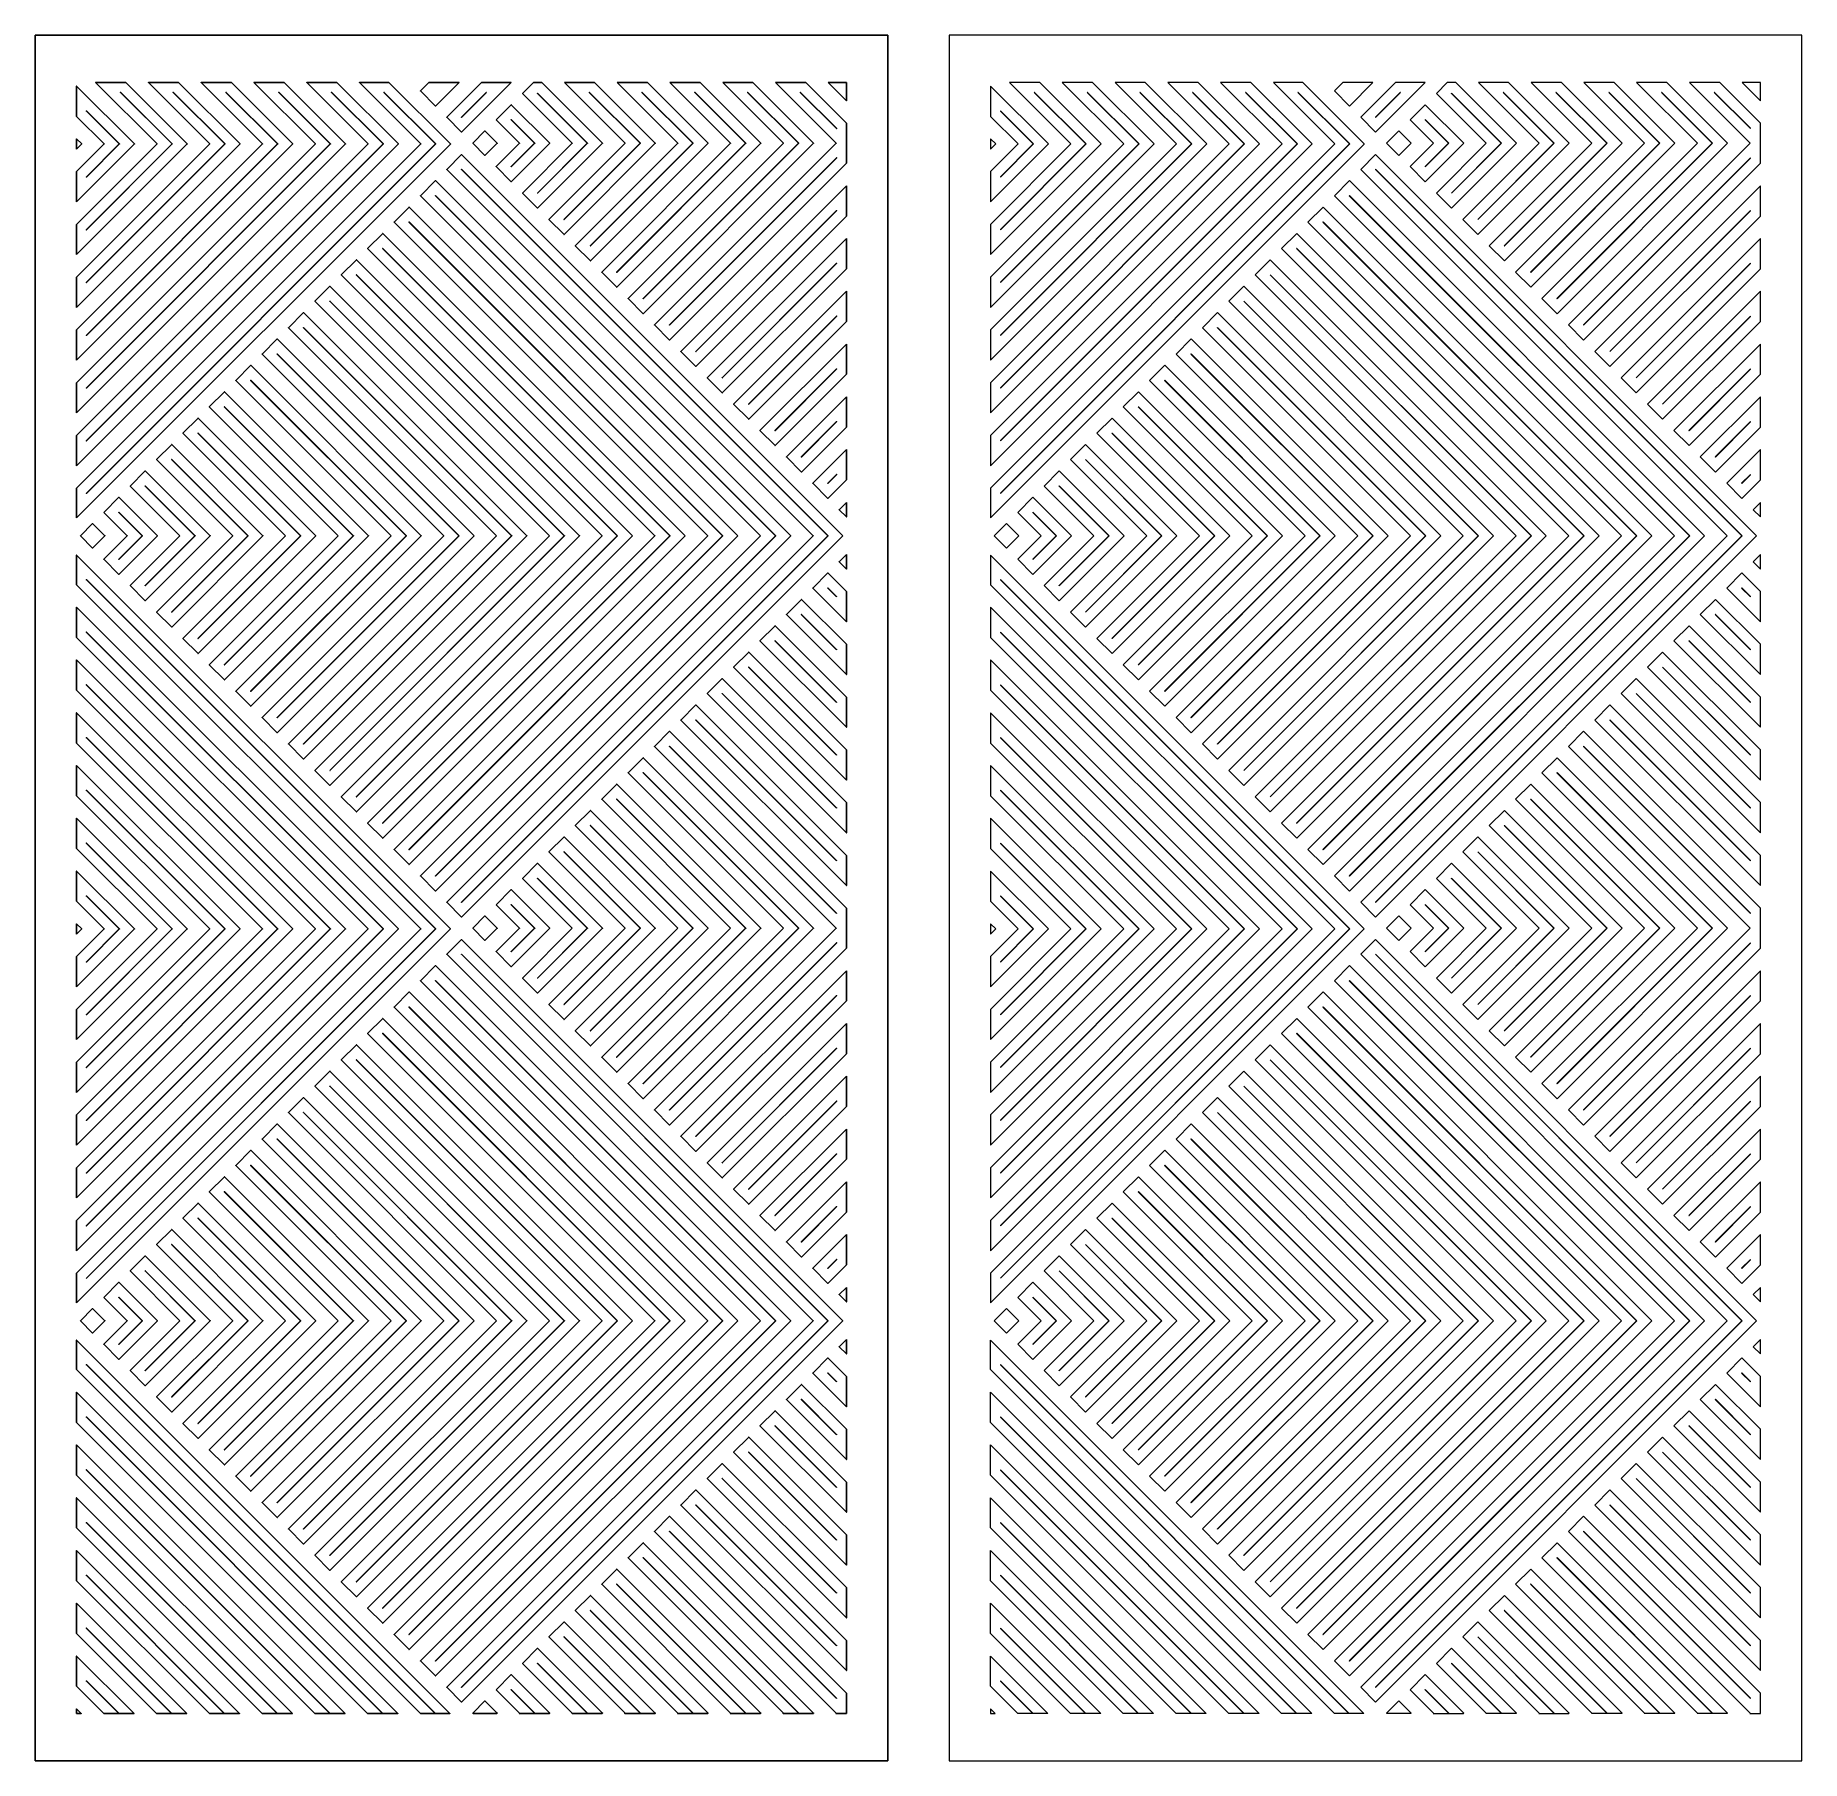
# Model space of a CAD drawing. Header units: centimetres. Extents: x -16 to -1.9, y -4.3 to 9.5.
import ezdxf

# ---------------------------------------------------------------- set-up
doc = ezdxf.new("R2010")
doc.units = ezdxf.units.CM
doc.header["$MEASUREMENT"] = 0
doc.layers.add('layer 1', color=7, linetype='Continuous')

msp = doc.modelspace()

# ---------------------------------------------------------------- linework, layer by layer
at = {"layer": 'layer 1', "color": 250}
for points, knots in [([(-15.98499, 9.5), (-15.98499, 9.5), (-9.16413, 9.5), (-9.16413, 9.5), (-9.16413, 9.5), (-9.16413, 9.5), (-9.16413, -4.30493), (-9.16413, -4.30493), (-9.16413, -4.30493), (-9.16413, -4.30493), (-15.98499, -4.30493), (-15.98499, -4.30493), (-15.98499, -4.30493), (-15.98499, -4.30493), (-15.98499, 9.5), (-15.98499, 9.5)], [0, 0, 0, 0, 0.2, 0.2, 0.2, 0.2, 0.4, 0.4, 0.4, 0.4, 0.6, 0.6, 0.6, 0.6, 1, 1, 1, 1]), ([(-15.65433, 5.63977), (-15.65433, 5.63977), (-15.65433, 5.87595), (-15.65433, 5.87595), (-15.65433, 5.87595), (-15.65433, 5.87595), (-12.89968, 8.6306), (-12.89968, 8.6306), (-12.89968, 8.6306), (-12.89968, 8.6306), (-13.39139, 9.12232), (-13.39139, 9.12232), (-13.39139, 9.12232), (-13.39139, 9.12232), (-13.15522, 9.12232), (-13.15522, 9.12232), (-13.15522, 9.12232), (-13.15522, 9.12232), (-12.66378, 8.63089), (-12.66378, 8.63089), (-12.66378, 8.63089), (-12.66378, 8.63089), (-12.66378, 8.63032), (-12.66378, 8.63032), (-12.66378, 8.63032), (-12.66378, 8.63032), (-15.65433, 5.63977), (-15.65433, 5.63977)], [0, 0, 0, 0, 0.125, 0.125, 0.125, 0.125, 0.25, 0.25, 0.25, 0.25, 0.375, 0.375, 0.375, 0.375, 0.5, 0.5, 0.5, 0.5, 0.625, 0.625, 0.625, 0.625, 0.75, 0.75, 0.75, 0.75, 1, 1, 1, 1]), ([(-15.65433, 7.74528), (-15.65433, 7.74528), (-15.65433, 7.98727), (-15.65433, 7.98727), (-15.65433, 7.98727), (-15.65433, 7.98727), (-15.01099, 8.6306), (-15.01099, 8.6306), (-15.01099, 8.6306), (-15.01099, 8.6306), (-15.50271, 9.12232), (-15.50271, 9.12232), (-15.50271, 9.12232), (-15.50271, 9.12232), (-15.26072, 9.12232), (-15.26072, 9.12232), (-15.26072, 9.12232), (-15.26072, 9.12232), (-14.76901, 8.6306), (-14.76901, 8.6306), (-14.76901, 8.6306), (-14.76901, 8.6306), (-14.769, 8.6306), (-14.769, 8.6306), (-14.769, 8.6306), (-14.769, 8.6306), (-14.76901, 8.6306), (-14.76901, 8.6306), (-14.76901, 8.6306), (-14.76901, 8.6306), (-15.65433, 7.74528), (-15.65433, 7.74528)], [0, 0, 0, 0, 0.11111111, 0.11111111, 0.11111111, 0.11111111, 0.22222222, 0.22222222, 0.22222222, 0.22222222, 0.33333333, 0.33333333, 0.33333333, 0.33333333, 0.44444444, 0.44444444, 0.44444444, 0.44444444, 0.55555556, 0.55555556, 0.55555556, 0.55555556, 0.66666667, 0.66666667, 0.66666667, 0.66666667, 0.77777778, 0.77777778, 0.77777778, 0.77777778, 1, 1, 1, 1]), ([(-15.65433, 6.05623), (-15.65433, 6.05623), (-15.65433, 6.29821), (-15.65433, 6.29821), (-15.65433, 6.29821), (-15.65433, 6.29821), (-13.32195, 8.6306), (-13.32195, 8.6306), (-13.32195, 8.6306), (-13.32195, 8.6306), (-13.81367, 9.12232), (-13.81367, 9.12232), (-13.81367, 9.12232), (-13.81367, 9.12232), (-13.57168, 9.12232), (-13.57168, 9.12232), (-13.57168, 9.12232), (-13.57168, 9.12232), (-13.07996, 8.6306), (-13.07996, 8.6306), (-13.07996, 8.6306), (-13.07996, 8.6306), (-15.65433, 6.05623), (-15.65433, 6.05623)], [0, 0, 0, 0, 0.14285714, 0.14285714, 0.14285714, 0.14285714, 0.28571429, 0.28571429, 0.28571429, 0.28571429, 0.42857143, 0.42857143, 0.42857143, 0.42857143, 0.57142857, 0.57142857, 0.57142857, 0.57142857, 0.71428571, 0.71428571, 0.71428571, 0.71428571, 1, 1, 1, 1]), ([(-15.65433, 7.32303), (-15.65433, 7.32303), (-15.65433, 7.56501), (-15.65433, 7.56501), (-15.65433, 7.56501), (-15.65433, 7.56501), (-14.58873, 8.6306), (-14.58873, 8.6306), (-14.58873, 8.6306), (-14.58873, 8.6306), (-14.58873, 8.6306), (-14.58873, 8.6306), (-14.58873, 8.6306), (-14.58873, 8.6306), (-15.08045, 9.12232), (-15.08045, 9.12232), (-15.08045, 9.12232), (-15.08045, 9.12232), (-14.83846, 9.12232), (-14.83846, 9.12232), (-14.83846, 9.12232), (-14.83846, 9.12232), (-14.34675, 8.63061), (-14.34675, 8.63061), (-14.34675, 8.63061), (-14.34675, 8.63061), (-15.65433, 7.32303), (-15.65433, 7.32303)], [0, 0, 0, 0, 0.125, 0.125, 0.125, 0.125, 0.25, 0.25, 0.25, 0.25, 0.375, 0.375, 0.375, 0.375, 0.5, 0.5, 0.5, 0.5, 0.625, 0.625, 0.625, 0.625, 0.75, 0.75, 0.75, 0.75, 1, 1, 1, 1]), ([(-15.65433, 6.90075), (-15.65433, 6.90075), (-15.65433, 7.14274), (-15.65433, 7.14274), (-15.65433, 7.14274), (-15.65433, 7.14274), (-14.16647, 8.63061), (-14.16647, 8.63061), (-14.16647, 8.63061), (-14.16647, 8.63061), (-14.65818, 9.12232), (-14.65818, 9.12232), (-14.65818, 9.12232), (-14.65818, 9.12232), (-14.41619, 9.12232), (-14.41619, 9.12232), (-14.41619, 9.12232), (-14.41619, 9.12232), (-13.92448, 8.6306), (-13.92448, 8.6306), (-13.92448, 8.6306), (-13.92448, 8.6306), (-15.65433, 6.90075), (-15.65433, 6.90075)], [0, 0, 0, 0, 0.14285714, 0.14285714, 0.14285714, 0.14285714, 0.28571429, 0.28571429, 0.28571429, 0.28571429, 0.42857143, 0.42857143, 0.42857143, 0.42857143, 0.57142857, 0.57142857, 0.57142857, 0.57142857, 0.71428571, 0.71428571, 0.71428571, 0.71428571, 1, 1, 1, 1]), ([(-15.65433, 6.4785), (-15.65433, 6.4785), (-15.65433, 6.72048), (-15.65433, 6.72048), (-15.65433, 6.72048), (-15.65433, 6.72048), (-13.7442, 8.63061), (-13.7442, 8.63061), (-13.7442, 8.63061), (-13.7442, 8.63061), (-14.23592, 9.12232), (-14.23592, 9.12232), (-14.23592, 9.12232), (-14.23592, 9.12232), (-13.99393, 9.12232), (-13.99393, 9.12232), (-13.99393, 9.12232), (-13.99393, 9.12232), (-13.50222, 8.6306), (-13.50222, 8.6306), (-13.50222, 8.6306), (-13.50222, 8.6306), (-15.65433, 6.4785), (-15.65433, 6.4785)], [0, 0, 0, 0, 0.14285714, 0.14285714, 0.14285714, 0.14285714, 0.28571429, 0.28571429, 0.28571429, 0.28571429, 0.42857143, 0.42857143, 0.42857143, 0.42857143, 0.57142857, 0.57142857, 0.57142857, 0.57142857, 0.71428571, 0.71428571, 0.71428571, 0.71428571, 1, 1, 1, 1]), ([(-15.65433, 8.16755), (-15.65433, 8.16755), (-15.65433, 8.40954), (-15.65433, 8.40954), (-15.65433, 8.40954), (-15.65433, 8.40954), (-15.43326, 8.6306), (-15.43326, 8.6306), (-15.43326, 8.6306), (-15.43326, 8.6306), (-15.65433, 8.85167), (-15.65433, 8.85167), (-15.65433, 8.85167), (-15.65433, 8.85167), (-15.65433, 9.09367), (-15.65433, 9.09367), (-15.65433, 9.09367), (-15.65433, 9.09367), (-15.19127, 8.6306), (-15.19127, 8.6306), (-15.19127, 8.6306), (-15.19127, 8.6306), (-15.65433, 8.16755), (-15.65433, 8.16755)], [0, 0, 0, 0, 0.14285714, 0.14285714, 0.14285714, 0.14285714, 0.28571429, 0.28571429, 0.28571429, 0.28571429, 0.42857143, 0.42857143, 0.42857143, 0.42857143, 0.57142857, 0.57142857, 0.57142857, 0.57142857, 0.71428571, 0.71428571, 0.71428571, 0.71428571, 1, 1, 1, 1]), ([(-12.83653, 9.12232), (-12.83653, 9.12232), (-12.59455, 9.12232), (-12.59455, 9.12232), (-12.59455, 9.12232), (-12.59455, 9.12232), (-12.78264, 8.93423), (-12.78264, 8.93423), (-12.78264, 8.93423), (-12.78264, 8.93423), (-12.90363, 9.05522), (-12.90363, 9.05522), (-12.90363, 9.05522), (-12.90363, 9.05522), (-12.83653, 9.12232), (-12.83653, 9.12232)], [0, 0, 0, 0, 0.2, 0.2, 0.2, 0.2, 0.4, 0.4, 0.4, 0.4, 0.6, 0.6, 0.6, 0.6, 1, 1, 1, 1]), ([(-12.41427, 9.12232), (-12.41427, 9.12232), (-12.1781, 9.12232), (-12.1781, 9.12232), (-12.1781, 9.12232), (-12.1781, 9.12232), (-12.57441, 8.72601), (-12.57441, 8.72601), (-12.57441, 8.72601), (-12.57441, 8.72601), (-12.6925, 8.8441), (-12.6925, 8.8441), (-12.6925, 8.8441), (-12.6925, 8.8441), (-12.41427, 9.12232), (-12.41427, 9.12232)], [0, 0, 0, 0, 0.2, 0.2, 0.2, 0.2, 0.4, 0.4, 0.4, 0.4, 0.6, 0.6, 0.6, 0.6, 1, 1, 1, 1]), ([(-11.99957, 9.12232), (-11.99957, 9.12232), (-11.93158, 9.12232), (-11.93158, 9.12232), (-11.93158, 9.12232), (-11.93158, 9.12232), (-11.446, 8.63675), (-11.446, 8.63675), (-11.446, 8.63675), (-11.446, 8.63675), (-11.446, 8.63675), (-11.446, 8.63675), (-11.446, 8.63675), (-11.446, 8.63675), (-11.96558, 8.11717), (-11.96558, 8.11717), (-11.96558, 8.11717), (-11.96558, 8.11717), (-12.08657, 8.23817), (-12.08657, 8.23817), (-12.08657, 8.23817), (-12.08657, 8.23817), (-11.68799, 8.63675), (-11.68799, 8.63675), (-11.68799, 8.63675), (-11.68799, 8.63675), (-12.08657, 9.03532), (-12.08657, 9.03532), (-12.08657, 9.03532), (-12.08657, 9.03532), (-11.99957, 9.12232), (-11.99957, 9.12232)], [0, 0, 0, 0, 0.11111111, 0.11111111, 0.11111111, 0.11111111, 0.22222222, 0.22222222, 0.22222222, 0.22222222, 0.33333333, 0.33333333, 0.33333333, 0.33333333, 0.44444444, 0.44444444, 0.44444444, 0.44444444, 0.55555556, 0.55555556, 0.55555556, 0.55555556, 0.66666667, 0.66666667, 0.66666667, 0.66666667, 0.77777778, 0.77777778, 0.77777778, 0.77777778, 1, 1, 1, 1]), ([(-11.75136, 9.12232), (-11.75136, 9.12232), (-11.50941, 9.12232), (-11.50941, 9.12232), (-11.50941, 9.12232), (-11.50941, 9.12232), (-11.02402, 8.63675), (-11.02402, 8.63675), (-11.02402, 8.63675), (-11.02402, 8.63675), (-11.02374, 8.63675), (-11.02374, 8.63675), (-11.02374, 8.63675), (-11.02374, 8.63675), (-11.02388, 8.6366), (-11.02388, 8.6366), (-11.02388, 8.6366), (-11.02388, 8.6366), (-11.02374, 8.63647), (-11.02374, 8.63647), (-11.02374, 8.63647), (-11.02374, 8.63647), (-11.02402, 8.63647), (-11.02402, 8.63647), (-11.02402, 8.63647), (-11.02402, 8.63647), (-11.75444, 7.90604), (-11.75444, 7.90604), (-11.75444, 7.90604), (-11.75444, 7.90604), (-11.87543, 8.02703), (-11.87543, 8.02703), (-11.87543, 8.02703), (-11.87543, 8.02703), (-11.26587, 8.6366), (-11.26587, 8.6366), (-11.26587, 8.6366), (-11.26587, 8.6366), (-11.75136, 9.12232), (-11.75136, 9.12232)], [0, 0, 0, 0, 0.09090909, 0.09090909, 0.09090909, 0.09090909, 0.18181818, 0.18181818, 0.18181818, 0.18181818, 0.27272727, 0.27272727, 0.27272727, 0.27272727, 0.36363636, 0.36363636, 0.36363636, 0.36363636, 0.45454545, 0.45454545, 0.45454545, 0.45454545, 0.54545455, 0.54545455, 0.54545455, 0.54545455, 0.63636364, 0.63636364, 0.63636364, 0.63636364, 0.72727273, 0.72727273, 0.72727273, 0.72727273, 0.81818182, 0.81818182, 0.81818182, 0.81818182, 1, 1, 1, 1]), ([(-11.32904, 9.12232), (-11.32904, 9.12232), (-11.08706, 9.12232), (-11.08706, 9.12232), (-11.08706, 9.12232), (-11.08706, 9.12232), (-10.60148, 8.63675), (-10.60148, 8.63675), (-10.60148, 8.63675), (-10.60148, 8.63675), (-11.54331, 7.69491), (-11.54331, 7.69491), (-11.54331, 7.69491), (-11.54331, 7.69491), (-11.6643, 7.8159), (-11.6643, 7.8159), (-11.6643, 7.8159), (-11.6643, 7.8159), (-10.84346, 8.63675), (-10.84346, 8.63675), (-10.84346, 8.63675), (-10.84346, 8.63675), (-11.32904, 9.12232), (-11.32904, 9.12232)], [0, 0, 0, 0, 0.14285714, 0.14285714, 0.14285714, 0.14285714, 0.28571429, 0.28571429, 0.28571429, 0.28571429, 0.42857143, 0.42857143, 0.42857143, 0.42857143, 0.57142857, 0.57142857, 0.57142857, 0.57142857, 0.71428571, 0.71428571, 0.71428571, 0.71428571, 1, 1, 1, 1]), ([(-10.90677, 9.12232), (-10.90677, 9.12232), (-10.66479, 9.12232), (-10.66479, 9.12232), (-10.66479, 9.12232), (-10.66479, 9.12232), (-10.17922, 8.63675), (-10.17922, 8.63675), (-10.17922, 8.63675), (-10.17922, 8.63675), (-11.33218, 7.48378), (-11.33218, 7.48378), (-11.33218, 7.48378), (-11.33218, 7.48378), (-11.45317, 7.60477), (-11.45317, 7.60477), (-11.45317, 7.60477), (-11.45317, 7.60477), (-10.4212, 8.63675), (-10.4212, 8.63675), (-10.4212, 8.63675), (-10.4212, 8.63675), (-10.90677, 9.12232), (-10.90677, 9.12232)], [0, 0, 0, 0, 0.14285714, 0.14285714, 0.14285714, 0.14285714, 0.28571429, 0.28571429, 0.28571429, 0.28571429, 0.42857143, 0.42857143, 0.42857143, 0.42857143, 0.57142857, 0.57142857, 0.57142857, 0.57142857, 0.71428571, 0.71428571, 0.71428571, 0.71428571, 1, 1, 1, 1]), ([(-10.48452, 9.12232), (-10.48452, 9.12232), (-10.24253, 9.12232), (-10.24253, 9.12232), (-10.24253, 9.12232), (-10.24253, 9.12232), (-9.75695, 8.63675), (-9.75695, 8.63675), (-9.75695, 8.63675), (-9.75695, 8.63675), (-11.12105, 7.27264), (-11.12105, 7.27264), (-11.12105, 7.27264), (-11.12105, 7.27264), (-11.24204, 7.39364), (-11.24204, 7.39364), (-11.24204, 7.39364), (-11.24204, 7.39364), (-9.99893, 8.63675), (-9.99893, 8.63675), (-9.99893, 8.63675), (-9.99893, 8.63675), (-10.48452, 9.12232), (-10.48452, 9.12232)], [0, 0, 0, 0, 0.14285714, 0.14285714, 0.14285714, 0.14285714, 0.28571429, 0.28571429, 0.28571429, 0.28571429, 0.42857143, 0.42857143, 0.42857143, 0.42857143, 0.57142857, 0.57142857, 0.57142857, 0.57142857, 0.71428571, 0.71428571, 0.71428571, 0.71428571, 1, 1, 1, 1]), ([(-10.06226, 9.12232), (-10.06226, 9.12232), (-9.82026, 9.12232), (-9.82026, 9.12232), (-9.82026, 9.12232), (-9.82026, 9.12232), (-9.49479, 8.79685), (-9.49479, 8.79685), (-9.49479, 8.79685), (-9.49479, 8.79685), (-9.49479, 8.47665), (-9.49479, 8.47665), (-9.49479, 8.47665), (-9.49479, 8.47665), (-10.90992, 7.06151), (-10.90992, 7.06151), (-10.90992, 7.06151), (-10.90992, 7.06151), (-11.03091, 7.1825), (-11.03091, 7.1825), (-11.03091, 7.1825), (-11.03091, 7.1825), (-9.57667, 8.63675), (-9.57667, 8.63675), (-9.57667, 8.63675), (-9.57667, 8.63675), (-10.06226, 9.12232), (-10.06226, 9.12232)], [0, 0, 0, 0, 0.125, 0.125, 0.125, 0.125, 0.25, 0.25, 0.25, 0.25, 0.375, 0.375, 0.375, 0.375, 0.5, 0.5, 0.5, 0.5, 0.625, 0.625, 0.625, 0.625, 0.75, 0.75, 0.75, 0.75, 1, 1, 1, 1]), ([(-9.63998, 9.12232), (-9.63998, 9.12232), (-9.49479, 9.12232), (-9.49479, 9.12232), (-9.49479, 9.12232), (-9.49479, 9.12232), (-9.49479, 8.97712), (-9.49479, 8.97712), (-9.49479, 8.97712), (-9.49479, 8.97712), (-9.63998, 9.12232), (-9.63998, 9.12232)], [0, 0, 0, 0, 0.25, 0.25, 0.25, 0.25, 0.5, 0.5, 0.5, 0.5, 1, 1, 1, 1]), ([(-15.57561, 5.83778), (-15.57561, 5.83778), (-12.7828, 8.6306), (-12.7828, 8.6306), (-12.7828, 8.6306), (-12.7828, 8.6306), (-13.19579, 9.04361), (-13.19579, 9.04361), (-13.19579, 9.04361), (-13.19579, 9.04361), (-13.19339, 9.04361), (-13.19339, 9.04361), (-13.19339, 9.04361), (-13.19339, 9.04361), (-12.78039, 8.6306), (-12.78039, 8.6306), (-12.78039, 8.6306), (-12.78039, 8.6306), (-15.57561, 5.83537), (-15.57561, 5.83537), (-15.57561, 5.83537), (-15.57561, 5.83537), (-15.57561, 5.83778), (-15.57561, 5.83778)], [0, 0, 0, 0, 0.14285714, 0.14285714, 0.14285714, 0.14285714, 0.28571429, 0.28571429, 0.28571429, 0.28571429, 0.42857143, 0.42857143, 0.42857143, 0.42857143, 0.57142857, 0.57142857, 0.57142857, 0.57142857, 0.71428571, 0.71428571, 0.71428571, 0.71428571, 1, 1, 1, 1]), ([(-15.57561, 7.94632), (-15.57561, 7.94632), (-14.89133, 8.6306), (-14.89133, 8.6306), (-14.89133, 8.6306), (-14.89133, 8.6306), (-15.30433, 9.04361), (-15.30433, 9.04361), (-15.30433, 9.04361), (-15.30433, 9.04361), (-15.30168, 9.04361), (-15.30168, 9.04361), (-15.30168, 9.04361), (-15.30168, 9.04361), (-14.88868, 8.6306), (-14.88868, 8.6306), (-14.88868, 8.6306), (-14.88868, 8.6306), (-15.57561, 7.94367), (-15.57561, 7.94367), (-15.57561, 7.94367), (-15.57561, 7.94367), (-15.57561, 7.94632), (-15.57561, 7.94632)], [0, 0, 0, 0, 0.14285714, 0.14285714, 0.14285714, 0.14285714, 0.28571429, 0.28571429, 0.28571429, 0.28571429, 0.42857143, 0.42857143, 0.42857143, 0.42857143, 0.57142857, 0.57142857, 0.57142857, 0.57142857, 0.71428571, 0.71428571, 0.71428571, 0.71428571, 1, 1, 1, 1]), ([(-15.57561, 6.25726), (-15.57561, 6.25726), (-13.20227, 8.6306), (-13.20227, 8.6306), (-13.20227, 8.6306), (-13.20227, 8.6306), (-13.61528, 9.04361), (-13.61528, 9.04361), (-13.61528, 9.04361), (-13.61528, 9.04361), (-13.61263, 9.04361), (-13.61263, 9.04361), (-13.61263, 9.04361), (-13.61263, 9.04361), (-13.19963, 8.6306), (-13.19963, 8.6306), (-13.19963, 8.6306), (-13.19963, 8.6306), (-15.57561, 6.25462), (-15.57561, 6.25462), (-15.57561, 6.25462), (-15.57561, 6.25462), (-15.57561, 6.25726), (-15.57561, 6.25726)], [0, 0, 0, 0, 0.14285714, 0.14285714, 0.14285714, 0.14285714, 0.28571429, 0.28571429, 0.28571429, 0.28571429, 0.42857143, 0.42857143, 0.42857143, 0.42857143, 0.57142857, 0.57142857, 0.57142857, 0.57142857, 0.71428571, 0.71428571, 0.71428571, 0.71428571, 1, 1, 1, 1]), ([(-15.57561, 7.52406), (-15.57561, 7.52406), (-14.46907, 8.6306), (-14.46907, 8.6306), (-14.46907, 8.6306), (-14.46907, 8.6306), (-14.88206, 9.04361), (-14.88206, 9.04361), (-14.88206, 9.04361), (-14.88206, 9.04361), (-14.87942, 9.04361), (-14.87942, 9.04361), (-14.87942, 9.04361), (-14.87942, 9.04361), (-14.46641, 8.63061), (-14.46641, 8.63061), (-14.46641, 8.63061), (-14.46641, 8.63061), (-15.57561, 7.52141), (-15.57561, 7.52141), (-15.57561, 7.52141), (-15.57561, 7.52141), (-15.57561, 7.52406), (-15.57561, 7.52406)], [0, 0, 0, 0, 0.14285714, 0.14285714, 0.14285714, 0.14285714, 0.28571429, 0.28571429, 0.28571429, 0.28571429, 0.42857143, 0.42857143, 0.42857143, 0.42857143, 0.57142857, 0.57142857, 0.57142857, 0.57142857, 0.71428571, 0.71428571, 0.71428571, 0.71428571, 1, 1, 1, 1]), ([(-15.57561, 7.10179), (-15.57561, 7.10179), (-14.0468, 8.63061), (-14.0468, 8.63061), (-14.0468, 8.63061), (-14.0468, 8.63061), (-14.4598, 9.04361), (-14.4598, 9.04361), (-14.4598, 9.04361), (-14.4598, 9.04361), (-14.45715, 9.04361), (-14.45715, 9.04361), (-14.45715, 9.04361), (-14.45715, 9.04361), (-14.04415, 8.6306), (-14.04415, 8.6306), (-14.04415, 8.6306), (-14.04415, 8.6306), (-15.57561, 7.09914), (-15.57561, 7.09914), (-15.57561, 7.09914), (-15.57561, 7.09914), (-15.57561, 7.10179), (-15.57561, 7.10179)], [0, 0, 0, 0, 0.14285714, 0.14285714, 0.14285714, 0.14285714, 0.28571429, 0.28571429, 0.28571429, 0.28571429, 0.42857143, 0.42857143, 0.42857143, 0.42857143, 0.57142857, 0.57142857, 0.57142857, 0.57142857, 0.71428571, 0.71428571, 0.71428571, 0.71428571, 1, 1, 1, 1]), ([(-15.57561, 6.67953), (-15.57561, 6.67953), (-13.62454, 8.63061), (-13.62454, 8.63061), (-13.62454, 8.63061), (-13.62454, 8.63061), (-14.03753, 9.04361), (-14.03753, 9.04361), (-14.03753, 9.04361), (-14.03753, 9.04361), (-14.03489, 9.04361), (-14.03489, 9.04361), (-14.03489, 9.04361), (-14.03489, 9.04361), (-13.62188, 8.6306), (-13.62188, 8.6306), (-13.62188, 8.6306), (-13.62188, 8.6306), (-15.57561, 6.67688), (-15.57561, 6.67688), (-15.57561, 6.67688), (-15.57561, 6.67688), (-15.57561, 6.67953), (-15.57561, 6.67953)], [0, 0, 0, 0, 0.14285714, 0.14285714, 0.14285714, 0.14285714, 0.28571429, 0.28571429, 0.28571429, 0.28571429, 0.42857143, 0.42857143, 0.42857143, 0.42857143, 0.57142857, 0.57142857, 0.57142857, 0.57142857, 0.71428571, 0.71428571, 0.71428571, 0.71428571, 1, 1, 1, 1]), ([(-12.3737, 9.04361), (-12.3737, 9.04361), (-12.57441, 8.8429), (-12.57441, 8.8429), (-12.57441, 8.8429), (-12.57441, 8.8429), (-12.57561, 8.8441), (-12.57561, 8.8441), (-12.57561, 8.8441), (-12.57561, 8.8441), (-12.3761, 9.04361), (-12.3761, 9.04361), (-12.3761, 9.04361), (-12.3761, 9.04361), (-12.3737, 9.04361), (-12.3737, 9.04361)], [0, 0, 0, 0, 0.2, 0.2, 0.2, 0.2, 0.4, 0.4, 0.4, 0.4, 0.6, 0.6, 0.6, 0.6, 1, 1, 1, 1]), ([(-12.2977, 8.82419), (-12.2977, 8.82419), (-12.17671, 8.94519), (-12.17671, 8.94519), (-12.17671, 8.94519), (-12.17671, 8.94519), (-11.86827, 8.63675), (-11.86827, 8.63675), (-11.86827, 8.63675), (-11.86827, 8.63675), (-12.17671, 8.32831), (-12.17671, 8.32831), (-12.17671, 8.32831), (-12.17671, 8.32831), (-12.2977, 8.4493), (-12.2977, 8.4493), (-12.2977, 8.4493), (-12.2977, 8.4493), (-12.11025, 8.63675), (-12.11025, 8.63675), (-12.11025, 8.63675), (-12.11025, 8.63675), (-12.2977, 8.82419), (-12.2977, 8.82419)], [0, 0, 0, 0, 0.14285714, 0.14285714, 0.14285714, 0.14285714, 0.28571429, 0.28571429, 0.28571429, 0.28571429, 0.42857143, 0.42857143, 0.42857143, 0.42857143, 0.57142857, 0.57142857, 0.57142857, 0.57142857, 0.71428571, 0.71428571, 0.71428571, 0.71428571, 1, 1, 1, 1]), ([(-11.96689, 8.23817), (-11.96689, 8.23817), (-11.96558, 8.23684), (-11.96558, 8.23684), (-11.96558, 8.23684), (-11.96558, 8.23684), (-11.56567, 8.63675), (-11.56567, 8.63675), (-11.56567, 8.63675), (-11.56567, 8.63675), (-11.96558, 9.03665), (-11.96558, 9.03665), (-11.96558, 9.03665), (-11.96558, 9.03665), (-11.96689, 9.03532), (-11.96689, 9.03532), (-11.96689, 9.03532), (-11.96689, 9.03532), (-11.56832, 8.63675), (-11.56832, 8.63675), (-11.56832, 8.63675), (-11.56832, 8.63675), (-11.96689, 8.23817), (-11.96689, 8.23817)], [0, 0, 0, 0, 0.14285714, 0.14285714, 0.14285714, 0.14285714, 0.28571429, 0.28571429, 0.28571429, 0.28571429, 0.42857143, 0.42857143, 0.42857143, 0.42857143, 0.57142857, 0.57142857, 0.57142857, 0.57142857, 0.71428571, 0.71428571, 0.71428571, 0.71428571, 1, 1, 1, 1]), ([(-11.55037, 9.04361), (-11.55037, 9.04361), (-11.14354, 8.63662), (-11.14354, 8.63662), (-11.14354, 8.63662), (-11.14354, 8.63662), (-11.75444, 8.02571), (-11.75444, 8.02571), (-11.75444, 8.02571), (-11.75444, 8.02571), (-11.75577, 8.02703), (-11.75577, 8.02703), (-11.75577, 8.02703), (-11.75577, 8.02703), (-11.14621, 8.63659), (-11.14621, 8.63659), (-11.14621, 8.63659), (-11.14621, 8.63659), (-11.55304, 9.04361), (-11.55304, 9.04361), (-11.55304, 9.04361), (-11.55304, 9.04361), (-11.55037, 9.04361), (-11.55037, 9.04361)], [0, 0, 0, 0, 0.14285714, 0.14285714, 0.14285714, 0.14285714, 0.28571429, 0.28571429, 0.28571429, 0.28571429, 0.42857143, 0.42857143, 0.42857143, 0.42857143, 0.57142857, 0.57142857, 0.57142857, 0.57142857, 0.71428571, 0.71428571, 0.71428571, 0.71428571, 1, 1, 1, 1]), ([(-11.12801, 9.04361), (-11.12801, 9.04361), (-10.72114, 8.63675), (-10.72114, 8.63675), (-10.72114, 8.63675), (-10.72114, 8.63675), (-11.54331, 7.81457), (-11.54331, 7.81457), (-11.54331, 7.81457), (-11.54331, 7.81457), (-11.54464, 7.8159), (-11.54464, 7.8159), (-11.54464, 7.8159), (-11.54464, 7.8159), (-10.7238, 8.63675), (-10.7238, 8.63675), (-10.7238, 8.63675), (-10.7238, 8.63675), (-11.13065, 9.04361), (-11.13065, 9.04361), (-11.13065, 9.04361), (-11.13065, 9.04361), (-11.12801, 9.04361), (-11.12801, 9.04361)], [0, 0, 0, 0, 0.14285714, 0.14285714, 0.14285714, 0.14285714, 0.28571429, 0.28571429, 0.28571429, 0.28571429, 0.42857143, 0.42857143, 0.42857143, 0.42857143, 0.57142857, 0.57142857, 0.57142857, 0.57142857, 0.71428571, 0.71428571, 0.71428571, 0.71428571, 1, 1, 1, 1]), ([(-10.70574, 9.04361), (-10.70574, 9.04361), (-10.29888, 8.63675), (-10.29888, 8.63675), (-10.29888, 8.63675), (-10.29888, 8.63675), (-11.33218, 7.60344), (-11.33218, 7.60344), (-11.33218, 7.60344), (-11.33218, 7.60344), (-11.33351, 7.60477), (-11.33351, 7.60477), (-11.33351, 7.60477), (-11.33351, 7.60477), (-10.30153, 8.63675), (-10.30153, 8.63675), (-10.30153, 8.63675), (-10.30153, 8.63675), (-10.70839, 9.04361), (-10.70839, 9.04361), (-10.70839, 9.04361), (-10.70839, 9.04361), (-10.70574, 9.04361), (-10.70574, 9.04361)], [0, 0, 0, 0, 0.14285714, 0.14285714, 0.14285714, 0.14285714, 0.28571429, 0.28571429, 0.28571429, 0.28571429, 0.42857143, 0.42857143, 0.42857143, 0.42857143, 0.57142857, 0.57142857, 0.57142857, 0.57142857, 0.71428571, 0.71428571, 0.71428571, 0.71428571, 1, 1, 1, 1]), ([(-10.28348, 9.04361), (-10.28348, 9.04361), (-9.87662, 8.63675), (-9.87662, 8.63675), (-9.87662, 8.63675), (-9.87662, 8.63675), (-11.12105, 7.39231), (-11.12105, 7.39231), (-11.12105, 7.39231), (-11.12105, 7.39231), (-11.12237, 7.39364), (-11.12237, 7.39364), (-11.12237, 7.39364), (-11.12237, 7.39364), (-9.87927, 8.63675), (-9.87927, 8.63675), (-9.87927, 8.63675), (-9.87927, 8.63675), (-10.28613, 9.04361), (-10.28613, 9.04361), (-10.28613, 9.04361), (-10.28613, 9.04361), (-10.28348, 9.04361), (-10.28348, 9.04361)], [0, 0, 0, 0, 0.14285714, 0.14285714, 0.14285714, 0.14285714, 0.28571429, 0.28571429, 0.28571429, 0.28571429, 0.42857143, 0.42857143, 0.42857143, 0.42857143, 0.57142857, 0.57142857, 0.57142857, 0.57142857, 0.71428571, 0.71428571, 0.71428571, 0.71428571, 1, 1, 1, 1]), ([(-9.86122, 9.04361), (-9.86122, 9.04361), (-9.57351, 8.7559), (-9.57351, 8.7559), (-9.57351, 8.7559), (-9.57351, 8.7559), (-9.57351, 8.75325), (-9.57351, 8.75325), (-9.57351, 8.75325), (-9.57351, 8.75325), (-9.86387, 9.04361), (-9.86387, 9.04361), (-9.86387, 9.04361), (-9.86387, 9.04361), (-9.86122, 9.04361), (-9.86122, 9.04361)], [0, 0, 0, 0, 0.2, 0.2, 0.2, 0.2, 0.4, 0.4, 0.4, 0.4, 0.6, 0.6, 0.6, 0.6, 1, 1, 1, 1]), ([(-15.57561, 8.36859), (-15.57561, 8.36859), (-15.31358, 8.6306), (-15.31358, 8.6306), (-15.31358, 8.6306), (-15.31358, 8.6306), (-15.57561, 8.89263), (-15.57561, 8.89263), (-15.57561, 8.89263), (-15.57561, 8.89263), (-15.57561, 8.89528), (-15.57561, 8.89528), (-15.57561, 8.89528), (-15.57561, 8.89528), (-15.31094, 8.6306), (-15.31094, 8.6306), (-15.31094, 8.6306), (-15.31094, 8.6306), (-15.57561, 8.36593), (-15.57561, 8.36593), (-15.57561, 8.36593), (-15.57561, 8.36593), (-15.57561, 8.36859), (-15.57561, 8.36859)], [0, 0, 0, 0, 0.14285714, 0.14285714, 0.14285714, 0.14285714, 0.28571429, 0.28571429, 0.28571429, 0.28571429, 0.42857143, 0.42857143, 0.42857143, 0.42857143, 0.57142857, 0.57142857, 0.57142857, 0.57142857, 0.71428571, 0.71428571, 0.71428571, 0.71428571, 1, 1, 1, 1]), ([(-12.17803, 8.82419), (-12.17803, 8.82419), (-12.17671, 8.82552), (-12.17671, 8.82552), (-12.17671, 8.82552), (-12.17671, 8.82552), (-11.98794, 8.63675), (-11.98794, 8.63675), (-11.98794, 8.63675), (-11.98794, 8.63675), (-12.17671, 8.44797), (-12.17671, 8.44797), (-12.17671, 8.44797), (-12.17671, 8.44797), (-12.17803, 8.4493), (-12.17803, 8.4493), (-12.17803, 8.4493), (-12.17803, 8.4493), (-11.99059, 8.63675), (-11.99059, 8.63675), (-11.99059, 8.63675), (-11.99059, 8.63675), (-12.17803, 8.82419), (-12.17803, 8.82419)], [0, 0, 0, 0, 0.14285714, 0.14285714, 0.14285714, 0.14285714, 0.28571429, 0.28571429, 0.28571429, 0.28571429, 0.42857143, 0.42857143, 0.42857143, 0.42857143, 0.57142857, 0.57142857, 0.57142857, 0.57142857, 0.71428571, 0.71428571, 0.71428571, 0.71428571, 1, 1, 1, 1]), ([(-15.65433, 8.58982), (-15.65433, 8.58982), (-15.65433, 8.67139), (-15.65433, 8.67139), (-15.65433, 8.67139), (-15.65433, 8.67139), (-15.61354, 8.63061), (-15.61354, 8.63061), (-15.61354, 8.63061), (-15.61354, 8.63061), (-15.65433, 8.58982), (-15.65433, 8.58982)], [0, 0, 0, 0, 0.25, 0.25, 0.25, 0.25, 0.5, 0.5, 0.5, 0.5, 1, 1, 1, 1]), ([(-12.48514, 8.63675), (-12.48514, 8.63675), (-12.48514, 8.63675), (-12.48514, 8.63675), (-12.48514, 8.63675), (-12.48514, 8.63675), (-12.38692, 8.53852), (-12.38692, 8.53852), (-12.38692, 8.53852), (-12.38692, 8.53852), (-12.2887, 8.63675), (-12.2887, 8.63675), (-12.2887, 8.63675), (-12.2887, 8.63675), (-12.2887, 8.63675), (-12.2887, 8.63675), (-12.2887, 8.63675), (-12.2887, 8.63675), (-12.2887, 8.63675), (-12.2887, 8.63675), (-12.2887, 8.63675), (-12.2887, 8.63675), (-12.38692, 8.73497), (-12.38692, 8.73497), (-12.38692, 8.73497), (-12.38692, 8.73497), (-12.48514, 8.63675), (-12.48514, 8.63675)], [0, 0, 0, 0, 0.125, 0.125, 0.125, 0.125, 0.25, 0.25, 0.25, 0.25, 0.375, 0.375, 0.375, 0.375, 0.5, 0.5, 0.5, 0.5, 0.625, 0.625, 0.625, 0.625, 0.75, 0.75, 0.75, 0.75, 1, 1, 1, 1]), ([(-9.52445, 5.49577), (-9.52445, 5.49577), (-9.52445, 5.4952), (-9.52445, 5.4952), (-9.52445, 5.4952), (-9.52445, 5.4952), (-12.57441, 2.44522), (-12.57441, 2.44522), (-12.57441, 2.44522), (-12.57441, 2.44522), (-12.6925, 2.56332), (-12.6925, 2.56332), (-12.6925, 2.56332), (-12.6925, 2.56332), (-9.76034, 5.49548), (-9.76034, 5.49548), (-9.76034, 5.49548), (-9.76034, 5.49548), (-12.6925, 8.42765), (-12.6925, 8.42765), (-12.6925, 8.42765), (-12.6925, 8.42765), (-12.57441, 8.54574), (-12.57441, 8.54574), (-12.57441, 8.54574), (-12.57441, 8.54574), (-9.52445, 5.49577), (-9.52445, 5.49577)], [0, 0, 0, 0, 0.125, 0.125, 0.125, 0.125, 0.25, 0.25, 0.25, 0.25, 0.375, 0.375, 0.375, 0.375, 0.5, 0.5, 0.5, 0.5, 0.625, 0.625, 0.625, 0.625, 0.75, 0.75, 0.75, 0.75, 1, 1, 1, 1]), ([(-9.57351, 8.5176), (-9.57351, 8.5176), (-10.90992, 7.18118), (-10.90992, 7.18118), (-10.90992, 7.18118), (-10.90992, 7.18118), (-10.91124, 7.1825), (-10.91124, 7.1825), (-10.91124, 7.1825), (-10.91124, 7.1825), (-9.57351, 8.52024), (-9.57351, 8.52024), (-9.57351, 8.52024), (-9.57351, 8.52024), (-9.57351, 8.5176), (-9.57351, 8.5176)], [0, 0, 0, 0, 0.2, 0.2, 0.2, 0.2, 0.4, 0.4, 0.4, 0.4, 0.6, 0.6, 0.6, 0.6, 1, 1, 1, 1]), ([(-12.57561, 2.56332), (-12.57561, 2.56332), (-9.64345, 5.49548), (-9.64345, 5.49548), (-9.64345, 5.49548), (-9.64345, 5.49548), (-12.57561, 8.42765), (-12.57561, 8.42765), (-12.57561, 8.42765), (-12.57561, 8.42765), (-12.57441, 8.42885), (-12.57441, 8.42885), (-12.57441, 8.42885), (-12.57441, 8.42885), (-9.64105, 5.49548), (-9.64105, 5.49548), (-9.64105, 5.49548), (-9.64105, 5.49548), (-12.57441, 2.56211), (-12.57441, 2.56211), (-12.57441, 2.56211), (-12.57441, 2.56211), (-12.57561, 2.56332), (-12.57561, 2.56332)], [0, 0, 0, 0, 0.14285714, 0.14285714, 0.14285714, 0.14285714, 0.28571429, 0.28571429, 0.28571429, 0.28571429, 0.42857143, 0.42857143, 0.42857143, 0.42857143, 0.57142857, 0.57142857, 0.57142857, 0.57142857, 0.71428571, 0.71428571, 0.71428571, 0.71428571, 1, 1, 1, 1]), ([(-10.1826, 5.49548), (-10.1826, 5.49548), (-12.90363, 2.77445), (-12.90363, 2.77445), (-12.90363, 2.77445), (-12.90363, 2.77445), (-12.78264, 2.65346), (-12.78264, 2.65346), (-12.78264, 2.65346), (-12.78264, 2.65346), (-9.94062, 5.49548), (-9.94062, 5.49548), (-9.94062, 5.49548), (-9.94062, 5.49548), (-12.78264, 8.33751), (-12.78264, 8.33751), (-12.78264, 8.33751), (-12.78264, 8.33751), (-12.90363, 8.21652), (-12.90363, 8.21652), (-12.90363, 8.21652), (-12.90363, 8.21652), (-10.1826, 5.49548), (-10.1826, 5.49548)], [0, 0, 0, 0, 0.14285714, 0.14285714, 0.14285714, 0.14285714, 0.28571429, 0.28571429, 0.28571429, 0.28571429, 0.42857143, 0.42857143, 0.42857143, 0.42857143, 0.57142857, 0.57142857, 0.57142857, 0.57142857, 0.71428571, 0.71428571, 0.71428571, 0.71428571, 1, 1, 1, 1]), ([(-10.06294, 5.49548), (-10.06294, 5.49548), (-12.78397, 2.77445), (-12.78397, 2.77445), (-12.78397, 2.77445), (-12.78397, 2.77445), (-12.78264, 2.77312), (-12.78264, 2.77312), (-12.78264, 2.77312), (-12.78264, 2.77312), (-10.06029, 5.49548), (-10.06029, 5.49548), (-10.06029, 5.49548), (-10.06029, 5.49548), (-12.78264, 8.21784), (-12.78264, 8.21784), (-12.78264, 8.21784), (-12.78264, 8.21784), (-12.78396, 8.21652), (-12.78396, 8.21652), (-12.78396, 8.21652), (-12.78396, 8.21652), (-10.06294, 5.49548), (-10.06294, 5.49548)], [0, 0, 0, 0, 0.14285714, 0.14285714, 0.14285714, 0.14285714, 0.28571429, 0.28571429, 0.28571429, 0.28571429, 0.42857143, 0.42857143, 0.42857143, 0.42857143, 0.57142857, 0.57142857, 0.57142857, 0.57142857, 0.71428571, 0.71428571, 0.71428571, 0.71428571, 1, 1, 1, 1]), ([(-9.49479, 8.29637), (-9.49479, 8.29637), (-9.49479, 8.05437), (-9.49479, 8.05437), (-9.49479, 8.05437), (-9.49479, 8.05437), (-10.69878, 6.85038), (-10.69878, 6.85038), (-10.69878, 6.85038), (-10.69878, 6.85038), (-10.81977, 6.97137), (-10.81977, 6.97137), (-10.81977, 6.97137), (-10.81977, 6.97137), (-9.49479, 8.29637), (-9.49479, 8.29637)], [0, 0, 0, 0, 0.2, 0.2, 0.2, 0.2, 0.4, 0.4, 0.4, 0.4, 0.6, 0.6, 0.6, 0.6, 1, 1, 1, 1]), ([(-10.36288, 5.49548), (-10.36288, 5.49548), (-12.99377, 2.86459), (-12.99377, 2.86459), (-12.99377, 2.86459), (-12.99377, 2.86459), (-13.11477, 2.98558), (-13.11477, 2.98558), (-13.11477, 2.98558), (-13.11477, 2.98558), (-10.60487, 5.49548), (-10.60487, 5.49548), (-10.60487, 5.49548), (-10.60487, 5.49548), (-13.11477, 8.00539), (-13.11477, 8.00539), (-13.11477, 8.00539), (-13.11477, 8.00539), (-12.99377, 8.12638), (-12.99377, 8.12638), (-12.99377, 8.12638), (-12.99377, 8.12638), (-10.36288, 5.49548), (-10.36288, 5.49548)], [0, 0, 0, 0, 0.14285714, 0.14285714, 0.14285714, 0.14285714, 0.28571429, 0.28571429, 0.28571429, 0.28571429, 0.42857143, 0.42857143, 0.42857143, 0.42857143, 0.57142857, 0.57142857, 0.57142857, 0.57142857, 0.71428571, 0.71428571, 0.71428571, 0.71428571, 1, 1, 1, 1]), ([(-9.57351, 8.09533), (-9.57351, 8.09533), (-10.69878, 6.97004), (-10.69878, 6.97004), (-10.69878, 6.97004), (-10.69878, 6.97004), (-10.70011, 6.97137), (-10.70011, 6.97137), (-10.70011, 6.97137), (-10.70011, 6.97137), (-9.57351, 8.09798), (-9.57351, 8.09798), (-9.57351, 8.09798), (-9.57351, 8.09798), (-9.57351, 8.09533), (-9.57351, 8.09533)], [0, 0, 0, 0, 0.2, 0.2, 0.2, 0.2, 0.4, 0.4, 0.4, 0.4, 0.6, 0.6, 0.6, 0.6, 1, 1, 1, 1]), ([(-10.78514, 5.49548), (-10.78514, 5.49548), (-13.2049, 3.07571), (-13.2049, 3.07571), (-13.2049, 3.07571), (-13.2049, 3.07571), (-13.3259, 3.19671), (-13.3259, 3.19671), (-13.3259, 3.19671), (-13.3259, 3.19671), (-11.02713, 5.49548), (-11.02713, 5.49548), (-11.02713, 5.49548), (-11.02713, 5.49548), (-13.3259, 7.79426), (-13.3259, 7.79426), (-13.3259, 7.79426), (-13.3259, 7.79426), (-13.2049, 7.91525), (-13.2049, 7.91525), (-13.2049, 7.91525), (-13.2049, 7.91525), (-10.78514, 5.49548), (-10.78514, 5.49548)], [0, 0, 0, 0, 0.14285714, 0.14285714, 0.14285714, 0.14285714, 0.28571429, 0.28571429, 0.28571429, 0.28571429, 0.42857143, 0.42857143, 0.42857143, 0.42857143, 0.57142857, 0.57142857, 0.57142857, 0.57142857, 0.71428571, 0.71428571, 0.71428571, 0.71428571, 1, 1, 1, 1]), ([(-10.48255, 5.49548), (-10.48255, 5.49548), (-12.99377, 2.98425), (-12.99377, 2.98425), (-12.99377, 2.98425), (-12.99377, 2.98425), (-12.99509, 2.98558), (-12.99509, 2.98558), (-12.99509, 2.98558), (-12.99509, 2.98558), (-10.48519, 5.49548), (-10.48519, 5.49548), (-10.48519, 5.49548), (-10.48519, 5.49548), (-12.9951, 8.00539), (-12.9951, 8.00539), (-12.9951, 8.00539), (-12.9951, 8.00539), (-12.99377, 8.00671), (-12.99377, 8.00671), (-12.99377, 8.00671), (-12.99377, 8.00671), (-10.48255, 5.49548), (-10.48255, 5.49548)], [0, 0, 0, 0, 0.14285714, 0.14285714, 0.14285714, 0.14285714, 0.28571429, 0.28571429, 0.28571429, 0.28571429, 0.42857143, 0.42857143, 0.42857143, 0.42857143, 0.57142857, 0.57142857, 0.57142857, 0.57142857, 0.71428571, 0.71428571, 0.71428571, 0.71428571, 1, 1, 1, 1]), ([(-10.90481, 5.49548), (-10.90481, 5.49548), (-13.2049, 3.19539), (-13.2049, 3.19539), (-13.2049, 3.19539), (-13.2049, 3.19539), (-13.20622, 3.19671), (-13.20622, 3.19671), (-13.20622, 3.19671), (-13.20622, 3.19671), (-10.90746, 5.49548), (-10.90746, 5.49548), (-10.90746, 5.49548), (-10.90746, 5.49548), (-13.20622, 7.79426), (-13.20622, 7.79426), (-13.20622, 7.79426), (-13.20622, 7.79426), (-13.2049, 7.79558), (-13.2049, 7.79558), (-13.2049, 7.79558), (-13.2049, 7.79558), (-10.90481, 5.49548), (-10.90481, 5.49548)], [0, 0, 0, 0, 0.14285714, 0.14285714, 0.14285714, 0.14285714, 0.28571429, 0.28571429, 0.28571429, 0.28571429, 0.42857143, 0.42857143, 0.42857143, 0.42857143, 0.57142857, 0.57142857, 0.57142857, 0.57142857, 0.71428571, 0.71428571, 0.71428571, 0.71428571, 1, 1, 1, 1]), ([(-9.49479, 7.8741), (-9.49479, 7.8741), (-9.49479, 7.63211), (-9.49479, 7.63211), (-9.49479, 7.63211), (-9.49479, 7.63211), (-10.48765, 6.63925), (-10.48765, 6.63925), (-10.48765, 6.63925), (-10.48765, 6.63925), (-10.60864, 6.76024), (-10.60864, 6.76024), (-10.60864, 6.76024), (-10.60864, 6.76024), (-9.49479, 7.8741), (-9.49479, 7.8741)], [0, 0, 0, 0, 0.2, 0.2, 0.2, 0.2, 0.4, 0.4, 0.4, 0.4, 0.6, 0.6, 0.6, 0.6, 1, 1, 1, 1]), ([(-11.20741, 5.49548), (-11.20741, 5.49548), (-13.41604, 7.70411), (-13.41604, 7.70411), (-13.41604, 7.70411), (-13.41604, 7.70411), (-13.53703, 7.58312), (-13.53703, 7.58312), (-13.53703, 7.58312), (-13.53703, 7.58312), (-11.4494, 5.49548), (-11.4494, 5.49548), (-11.4494, 5.49548), (-11.4494, 5.49548), (-11.4494, 5.49548), (-11.4494, 5.49548), (-11.4494, 5.49548), (-11.4494, 5.49548), (-13.53703, 3.40785), (-13.53703, 3.40785), (-13.53703, 3.40785), (-13.53703, 3.40785), (-13.41604, 3.28685), (-13.41604, 3.28685), (-13.41604, 3.28685), (-13.41604, 3.28685), (-11.20741, 5.49548), (-11.20741, 5.49548)], [0, 0, 0, 0, 0.125, 0.125, 0.125, 0.125, 0.25, 0.25, 0.25, 0.25, 0.375, 0.375, 0.375, 0.375, 0.5, 0.5, 0.5, 0.5, 0.625, 0.625, 0.625, 0.625, 0.75, 0.75, 0.75, 0.75, 1, 1, 1, 1]), ([(-9.57351, 7.67306), (-9.57351, 7.67306), (-10.48765, 6.75891), (-10.48765, 6.75891), (-10.48765, 6.75891), (-10.48765, 6.75891), (-10.48898, 6.76024), (-10.48898, 6.76024), (-10.48898, 6.76024), (-10.48898, 6.76024), (-9.57351, 7.67571), (-9.57351, 7.67571), (-9.57351, 7.67571), (-9.57351, 7.67571), (-9.57351, 7.67306), (-9.57351, 7.67306)], [0, 0, 0, 0, 0.2, 0.2, 0.2, 0.2, 0.4, 0.4, 0.4, 0.4, 0.6, 0.6, 0.6, 0.6, 1, 1, 1, 1]), ([(-11.87166, 5.49548), (-11.87166, 5.49548), (-13.74816, 3.61898), (-13.74816, 3.61898), (-13.74816, 3.61898), (-13.74816, 3.61898), (-13.62717, 3.49799), (-13.62717, 3.49799), (-13.62717, 3.49799), (-13.62717, 3.49799), (-11.62968, 5.49548), (-11.62968, 5.49548), (-11.62968, 5.49548), (-11.62968, 5.49548), (-11.62967, 5.49548), (-11.62967, 5.49548), (-11.62967, 5.49548), (-11.62967, 5.49548), (-11.62967, 5.49548), (-11.62967, 5.49548), (-11.62967, 5.49548), (-11.62967, 5.49548), (-13.62717, 7.49298), (-13.62717, 7.49298), (-13.62717, 7.49298), (-13.62717, 7.49298), (-13.74816, 7.37199), (-13.74816, 7.37199), (-13.74816, 7.37199), (-13.74816, 7.37199), (-11.87166, 5.49548), (-11.87166, 5.49548)], [0, 0, 0, 0, 0.11111111, 0.11111111, 0.11111111, 0.11111111, 0.22222222, 0.22222222, 0.22222222, 0.22222222, 0.33333333, 0.33333333, 0.33333333, 0.33333333, 0.44444444, 0.44444444, 0.44444444, 0.44444444, 0.55555556, 0.55555556, 0.55555556, 0.55555556, 0.66666667, 0.66666667, 0.66666667, 0.66666667, 0.77777778, 0.77777778, 0.77777778, 0.77777778, 1, 1, 1, 1]), ([(-11.32708, 5.49548), (-11.32708, 5.49548), (-13.41604, 7.58445), (-13.41604, 7.58445), (-13.41604, 7.58445), (-13.41604, 7.58445), (-13.41735, 7.58312), (-13.41735, 7.58312), (-13.41735, 7.58312), (-13.41735, 7.58312), (-11.32973, 5.49548), (-11.32973, 5.49548), (-11.32973, 5.49548), (-11.32973, 5.49548), (-13.41735, 3.40785), (-13.41735, 3.40785), (-13.41735, 3.40785), (-13.41735, 3.40785), (-13.41604, 3.40652), (-13.41604, 3.40652), (-13.41604, 3.40652), (-13.41604, 3.40652), (-11.32708, 5.49548), (-11.32708, 5.49548)], [0, 0, 0, 0, 0.14285714, 0.14285714, 0.14285714, 0.14285714, 0.28571429, 0.28571429, 0.28571429, 0.28571429, 0.42857143, 0.42857143, 0.42857143, 0.42857143, 0.57142857, 0.57142857, 0.57142857, 0.57142857, 0.71428571, 0.71428571, 0.71428571, 0.71428571, 1, 1, 1, 1]), ([(-13.62849, 3.61898), (-13.62849, 3.61898), (-13.62717, 3.61765), (-13.62717, 3.61765), (-13.62717, 3.61765), (-13.62717, 3.61765), (-11.74934, 5.49548), (-11.74934, 5.49548), (-11.74934, 5.49548), (-11.74934, 5.49548), (-13.62717, 7.37331), (-13.62717, 7.37331), (-13.62717, 7.37331), (-13.62717, 7.37331), (-13.62849, 7.37199), (-13.62849, 7.37199), (-13.62849, 7.37199), (-13.62849, 7.37199), (-11.75198, 5.49548), (-11.75198, 5.49548), (-11.75198, 5.49548), (-11.75198, 5.49548), (-13.62849, 3.61898), (-13.62849, 3.61898)], [0, 0, 0, 0, 0.14285714, 0.14285714, 0.14285714, 0.14285714, 0.28571429, 0.28571429, 0.28571429, 0.28571429, 0.42857143, 0.42857143, 0.42857143, 0.42857143, 0.57142857, 0.57142857, 0.57142857, 0.57142857, 0.71428571, 0.71428571, 0.71428571, 0.71428571, 1, 1, 1, 1]), ([(-9.49479, 7.45184), (-9.49479, 7.45184), (-9.49479, 7.20984), (-9.49479, 7.20984), (-9.49479, 7.20984), (-9.49479, 7.20984), (-10.27652, 6.42811), (-10.27652, 6.42811), (-10.27652, 6.42811), (-10.27652, 6.42811), (-10.39751, 6.54911), (-10.39751, 6.54911), (-10.39751, 6.54911), (-10.39751, 6.54911), (-9.49479, 7.45184), (-9.49479, 7.45184)], [0, 0, 0, 0, 0.2, 0.2, 0.2, 0.2, 0.4, 0.4, 0.4, 0.4, 0.6, 0.6, 0.6, 0.6, 1, 1, 1, 1]), ([(-12.29392, 5.49548), (-12.29392, 5.49548), (-13.95929, 3.83011), (-13.95929, 3.83011), (-13.95929, 3.83011), (-13.95929, 3.83011), (-13.8383, 3.70912), (-13.8383, 3.70912), (-13.8383, 3.70912), (-13.8383, 3.70912), (-12.05193, 5.49548), (-12.05193, 5.49548), (-12.05193, 5.49548), (-12.05193, 5.49548), (-13.8383, 7.28185), (-13.8383, 7.28185), (-13.8383, 7.28185), (-13.8383, 7.28185), (-13.95929, 7.16086), (-13.95929, 7.16086), (-13.95929, 7.16086), (-13.95929, 7.16086), (-12.29392, 5.49548), (-12.29392, 5.49548)], [0, 0, 0, 0, 0.14285714, 0.14285714, 0.14285714, 0.14285714, 0.28571429, 0.28571429, 0.28571429, 0.28571429, 0.42857143, 0.42857143, 0.42857143, 0.42857143, 0.57142857, 0.57142857, 0.57142857, 0.57142857, 0.71428571, 0.71428571, 0.71428571, 0.71428571, 1, 1, 1, 1]), ([(-9.57351, 7.25081), (-9.57351, 7.25081), (-10.27652, 6.54779), (-10.27652, 6.54779), (-10.27652, 6.54779), (-10.27652, 6.54779), (-10.27785, 6.54911), (-10.27785, 6.54911), (-10.27785, 6.54911), (-10.27785, 6.54911), (-9.57351, 7.25345), (-9.57351, 7.25345), (-9.57351, 7.25345), (-9.57351, 7.25345), (-9.57351, 7.25081), (-9.57351, 7.25081)], [0, 0, 0, 0, 0.2, 0.2, 0.2, 0.2, 0.4, 0.4, 0.4, 0.4, 0.6, 0.6, 0.6, 0.6, 1, 1, 1, 1]), ([(-12.47421, 5.49548), (-12.47421, 5.49548), (-14.04943, 7.07072), (-14.04943, 7.07072), (-14.04943, 7.07072), (-14.04943, 7.07072), (-14.17042, 6.94973), (-14.17042, 6.94973), (-14.17042, 6.94973), (-14.17042, 6.94973), (-12.71619, 5.49548), (-12.71619, 5.49548), (-12.71619, 5.49548), (-12.71619, 5.49548), (-14.17042, 4.04124), (-14.17042, 4.04124), (-14.17042, 4.04124), (-14.17042, 4.04124), (-14.04943, 3.92025), (-14.04943, 3.92025), (-14.04943, 3.92025), (-14.04943, 3.92025), (-12.47421, 5.49548), (-12.47421, 5.49548)], [0, 0, 0, 0, 0.14285714, 0.14285714, 0.14285714, 0.14285714, 0.28571429, 0.28571429, 0.28571429, 0.28571429, 0.42857143, 0.42857143, 0.42857143, 0.42857143, 0.57142857, 0.57142857, 0.57142857, 0.57142857, 0.71428571, 0.71428571, 0.71428571, 0.71428571, 1, 1, 1, 1]), ([(-12.17425, 5.49548), (-12.17425, 5.49548), (-13.83962, 3.83011), (-13.83962, 3.83011), (-13.83962, 3.83011), (-13.83962, 3.83011), (-13.8383, 3.82878), (-13.8383, 3.82878), (-13.8383, 3.82878), (-13.8383, 3.82878), (-12.17161, 5.49548), (-12.17161, 5.49548), (-12.17161, 5.49548), (-12.17161, 5.49548), (-13.8383, 7.16219), (-13.8383, 7.16219), (-13.8383, 7.16219), (-13.8383, 7.16219), (-13.83962, 7.16086), (-13.83962, 7.16086), (-13.83962, 7.16086), (-13.83962, 7.16086), (-12.17425, 5.49548), (-12.17425, 5.49548)], [0, 0, 0, 0, 0.14285714, 0.14285714, 0.14285714, 0.14285714, 0.28571429, 0.28571429, 0.28571429, 0.28571429, 0.42857143, 0.42857143, 0.42857143, 0.42857143, 0.57142857, 0.57142857, 0.57142857, 0.57142857, 0.71428571, 0.71428571, 0.71428571, 0.71428571, 1, 1, 1, 1]), ([(-12.59387, 5.49548), (-12.59387, 5.49548), (-14.04943, 6.95104), (-14.04943, 6.95104), (-14.04943, 6.95104), (-14.04943, 6.95104), (-14.05075, 6.94973), (-14.05075, 6.94973), (-14.05075, 6.94973), (-14.05075, 6.94973), (-12.59651, 5.49548), (-12.59651, 5.49548), (-12.59651, 5.49548), (-12.59651, 5.49548), (-14.05075, 4.04124), (-14.05075, 4.04124), (-14.05075, 4.04124), (-14.05075, 4.04124), (-14.04943, 4.03992), (-14.04943, 4.03992), (-14.04943, 4.03992), (-14.04943, 4.03992), (-12.59387, 5.49548), (-12.59387, 5.49548)], [0, 0, 0, 0, 0.14285714, 0.14285714, 0.14285714, 0.14285714, 0.28571429, 0.28571429, 0.28571429, 0.28571429, 0.42857143, 0.42857143, 0.42857143, 0.42857143, 0.57142857, 0.57142857, 0.57142857, 0.57142857, 0.71428571, 0.71428571, 0.71428571, 0.71428571, 1, 1, 1, 1]), ([(-9.49479, 7.02957), (-9.49479, 7.02957), (-9.49479, 6.78758), (-9.49479, 6.78758), (-9.49479, 6.78758), (-9.49479, 6.78758), (-10.06539, 6.21698), (-10.06539, 6.21698), (-10.06539, 6.21698), (-10.06539, 6.21698), (-10.18638, 6.33797), (-10.18638, 6.33797), (-10.18638, 6.33797), (-10.18638, 6.33797), (-9.49479, 7.02957), (-9.49479, 7.02957)], [0, 0, 0, 0, 0.2, 0.2, 0.2, 0.2, 0.4, 0.4, 0.4, 0.4, 0.6, 0.6, 0.6, 0.6, 1, 1, 1, 1]), ([(-13.13845, 5.49548), (-13.13845, 5.49548), (-14.38156, 4.25238), (-14.38156, 4.25238), (-14.38156, 4.25238), (-14.38156, 4.25238), (-14.26056, 4.13137), (-14.26056, 4.13137), (-14.26056, 4.13137), (-14.26056, 4.13137), (-12.89646, 5.49548), (-12.89646, 5.49548), (-12.89646, 5.49548), (-12.89646, 5.49548), (-14.26056, 6.85958), (-14.26056, 6.85958), (-14.26056, 6.85958), (-14.26056, 6.85958), (-14.38156, 6.73859), (-14.38156, 6.73859), (-14.38156, 6.73859), (-14.38156, 6.73859), (-13.13845, 5.49548), (-13.13845, 5.49548)], [0, 0, 0, 0, 0.14285714, 0.14285714, 0.14285714, 0.14285714, 0.28571429, 0.28571429, 0.28571429, 0.28571429, 0.42857143, 0.42857143, 0.42857143, 0.42857143, 0.57142857, 0.57142857, 0.57142857, 0.57142857, 0.71428571, 0.71428571, 0.71428571, 0.71428571, 1, 1, 1, 1]), ([(-9.57351, 6.82853), (-9.57351, 6.82853), (-10.06539, 6.33665), (-10.06539, 6.33665), (-10.06539, 6.33665), (-10.06539, 6.33665), (-10.06671, 6.33797), (-10.06671, 6.33797), (-10.06671, 6.33797), (-10.06671, 6.33797), (-9.57351, 6.83118), (-9.57351, 6.83118), (-9.57351, 6.83118), (-9.57351, 6.83118), (-9.57351, 6.82853), (-9.57351, 6.82853)], [0, 0, 0, 0, 0.2, 0.2, 0.2, 0.2, 0.4, 0.4, 0.4, 0.4, 0.6, 0.6, 0.6, 0.6, 1, 1, 1, 1]), ([(-13.56071, 5.49548), (-13.56071, 5.49548), (-14.59269, 4.46351), (-14.59269, 4.46351), (-14.59269, 4.46351), (-14.59269, 4.46351), (-14.4717, 4.34252), (-14.4717, 4.34252), (-14.4717, 4.34252), (-14.4717, 4.34252), (-13.31872, 5.49548), (-13.31872, 5.49548), (-13.31872, 5.49548), (-13.31872, 5.49548), (-14.4717, 6.64845), (-14.4717, 6.64845), (-14.4717, 6.64845), (-14.4717, 6.64845), (-14.59269, 6.52746), (-14.59269, 6.52746), (-14.59269, 6.52746), (-14.59269, 6.52746), (-13.56071, 5.49548), (-13.56071, 5.49548)], [0, 0, 0, 0, 0.14285714, 0.14285714, 0.14285714, 0.14285714, 0.28571429, 0.28571429, 0.28571429, 0.28571429, 0.42857143, 0.42857143, 0.42857143, 0.42857143, 0.57142857, 0.57142857, 0.57142857, 0.57142857, 0.71428571, 0.71428571, 0.71428571, 0.71428571, 1, 1, 1, 1]), ([(-13.01878, 5.49548), (-13.01878, 5.49548), (-14.26188, 4.25238), (-14.26188, 4.25238), (-14.26188, 4.25238), (-14.26188, 4.25238), (-14.26056, 4.25105), (-14.26056, 4.25105), (-14.26056, 4.25105), (-14.26056, 4.25105), (-13.01613, 5.49548), (-13.01613, 5.49548), (-13.01613, 5.49548), (-13.01613, 5.49548), (-14.26056, 6.73992), (-14.26056, 6.73992), (-14.26056, 6.73992), (-14.26056, 6.73992), (-14.26188, 6.73859), (-14.26188, 6.73859), (-14.26188, 6.73859), (-14.26188, 6.73859), (-13.01878, 5.49548), (-13.01878, 5.49548)], [0, 0, 0, 0, 0.14285714, 0.14285714, 0.14285714, 0.14285714, 0.28571429, 0.28571429, 0.28571429, 0.28571429, 0.42857143, 0.42857143, 0.42857143, 0.42857143, 0.57142857, 0.57142857, 0.57142857, 0.57142857, 0.71428571, 0.71428571, 0.71428571, 0.71428571, 1, 1, 1, 1]), ([(-13.44104, 5.49548), (-13.44104, 5.49548), (-14.47301, 4.46351), (-14.47301, 4.46351), (-14.47301, 4.46351), (-14.47301, 4.46351), (-14.4717, 4.46218), (-14.4717, 4.46218), (-14.4717, 4.46218), (-14.4717, 4.46218), (-13.4384, 5.49548), (-13.4384, 5.49548), (-13.4384, 5.49548), (-13.4384, 5.49548), (-14.4717, 6.52879), (-14.4717, 6.52879), (-14.4717, 6.52879), (-14.4717, 6.52879), (-14.47301, 6.52746), (-14.47301, 6.52746), (-14.47301, 6.52746), (-14.47301, 6.52746), (-13.44104, 5.49548), (-13.44104, 5.49548)], [0, 0, 0, 0, 0.14285714, 0.14285714, 0.14285714, 0.14285714, 0.28571429, 0.28571429, 0.28571429, 0.28571429, 0.42857143, 0.42857143, 0.42857143, 0.42857143, 0.57142857, 0.57142857, 0.57142857, 0.57142857, 0.71428571, 0.71428571, 0.71428571, 0.71428571, 1, 1, 1, 1]), ([(-9.49479, 6.60731), (-9.49479, 6.60731), (-9.49479, 6.36532), (-9.49479, 6.36532), (-9.49479, 6.36532), (-9.49479, 6.36532), (-9.85426, 6.00585), (-9.85426, 6.00585), (-9.85426, 6.00585), (-9.85426, 6.00585), (-9.97525, 6.12684), (-9.97525, 6.12684), (-9.97525, 6.12684), (-9.97525, 6.12684), (-9.49479, 6.60731), (-9.49479, 6.60731)], [0, 0, 0, 0, 0.2, 0.2, 0.2, 0.2, 0.4, 0.4, 0.4, 0.4, 0.6, 0.6, 0.6, 0.6, 1, 1, 1, 1]), ([(-13.98298, 5.49548), (-13.98298, 5.49548), (-14.80382, 4.67464), (-14.80382, 4.67464), (-14.80382, 4.67464), (-14.80382, 4.67464), (-14.68283, 4.55365), (-14.68283, 4.55365), (-14.68283, 4.55365), (-14.68283, 4.55365), (-13.74099, 5.49548), (-13.74099, 5.49548), (-13.74099, 5.49548), (-13.74099, 5.49548), (-14.68283, 6.43732), (-14.68283, 6.43732), (-14.68283, 6.43732), (-14.68283, 6.43732), (-14.80382, 6.31633), (-14.80382, 6.31633), (-14.80382, 6.31633), (-14.80382, 6.31633), (-13.98298, 5.49548), (-13.98298, 5.49548)], [0, 0, 0, 0, 0.14285714, 0.14285714, 0.14285714, 0.14285714, 0.28571429, 0.28571429, 0.28571429, 0.28571429, 0.42857143, 0.42857143, 0.42857143, 0.42857143, 0.57142857, 0.57142857, 0.57142857, 0.57142857, 0.71428571, 0.71428571, 0.71428571, 0.71428571, 1, 1, 1, 1]), ([(-9.57351, 6.40628), (-9.57351, 6.40628), (-9.85426, 6.12552), (-9.85426, 6.12552), (-9.85426, 6.12552), (-9.85426, 6.12552), (-9.85558, 6.12684), (-9.85558, 6.12684), (-9.85558, 6.12684), (-9.85558, 6.12684), (-9.57351, 6.40892), (-9.57351, 6.40892), (-9.57351, 6.40892), (-9.57351, 6.40892), (-9.57351, 6.40628), (-9.57351, 6.40628)], [0, 0, 0, 0, 0.2, 0.2, 0.2, 0.2, 0.4, 0.4, 0.4, 0.4, 0.6, 0.6, 0.6, 0.6, 1, 1, 1, 1]), ([(-14.16325, 5.49521), (-14.16325, 5.49521), (-14.16353, 5.49521), (-14.16353, 5.49521), (-14.16353, 5.49521), (-14.16353, 5.49521), (-14.89396, 4.76478), (-14.89396, 4.76478), (-14.89396, 4.76478), (-14.89396, 4.76478), (-15.01495, 4.88577), (-15.01495, 4.88577), (-15.01495, 4.88577), (-15.01495, 4.88577), (-14.40539, 5.49534), (-14.40539, 5.49534), (-14.40539, 5.49534), (-14.40539, 5.49534), (-15.01495, 6.1052), (-15.01495, 6.1052), (-15.01495, 6.1052), (-15.01495, 6.1052), (-14.89396, 6.22619), (-14.89396, 6.22619), (-14.89396, 6.22619), (-14.89396, 6.22619), (-14.16353, 5.49548), (-14.16353, 5.49548), (-14.16353, 5.49548), (-14.16353, 5.49548), (-14.16325, 5.49548), (-14.16325, 5.49548), (-14.16325, 5.49548), (-14.16325, 5.49548), (-14.16339, 5.49534), (-14.16339, 5.49534), (-14.16339, 5.49534), (-14.16339, 5.49534), (-14.16325, 5.49521), (-14.16325, 5.49521)], [0, 0, 0, 0, 0.09090909, 0.09090909, 0.09090909, 0.09090909, 0.18181818, 0.18181818, 0.18181818, 0.18181818, 0.27272727, 0.27272727, 0.27272727, 0.27272727, 0.36363636, 0.36363636, 0.36363636, 0.36363636, 0.45454545, 0.45454545, 0.45454545, 0.45454545, 0.54545455, 0.54545455, 0.54545455, 0.54545455, 0.63636364, 0.63636364, 0.63636364, 0.63636364, 0.72727273, 0.72727273, 0.72727273, 0.72727273, 0.81818182, 0.81818182, 0.81818182, 0.81818182, 1, 1, 1, 1]), ([(-13.8633, 5.49548), (-13.8633, 5.49548), (-14.68415, 4.67464), (-14.68415, 4.67464), (-14.68415, 4.67464), (-14.68415, 4.67464), (-14.68283, 4.67331), (-14.68283, 4.67331), (-14.68283, 4.67331), (-14.68283, 4.67331), (-13.86066, 5.49548), (-13.86066, 5.49548), (-13.86066, 5.49548), (-13.86066, 5.49548), (-14.68283, 6.31766), (-14.68283, 6.31766), (-14.68283, 6.31766), (-14.68283, 6.31766), (-14.68415, 6.31633), (-14.68415, 6.31633), (-14.68415, 6.31633), (-14.68415, 6.31633), (-13.8633, 5.49548), (-13.8633, 5.49548)], [0, 0, 0, 0, 0.14285714, 0.14285714, 0.14285714, 0.14285714, 0.28571429, 0.28571429, 0.28571429, 0.28571429, 0.42857143, 0.42857143, 0.42857143, 0.42857143, 0.57142857, 0.57142857, 0.57142857, 0.57142857, 0.71428571, 0.71428571, 0.71428571, 0.71428571, 1, 1, 1, 1]), ([(-14.89528, 4.88577), (-14.89528, 4.88577), (-14.28572, 5.49533), (-14.28572, 5.49533), (-14.28572, 5.49533), (-14.28572, 5.49533), (-14.8953, 6.10518), (-14.8953, 6.10518), (-14.8953, 6.10518), (-14.8953, 6.10518), (-14.89397, 6.1065), (-14.89397, 6.1065), (-14.89397, 6.1065), (-14.89397, 6.1065), (-14.28305, 5.49535), (-14.28305, 5.49535), (-14.28305, 5.49535), (-14.28305, 5.49535), (-14.89396, 4.88445), (-14.89396, 4.88445), (-14.89396, 4.88445), (-14.89396, 4.88445), (-14.89528, 4.88577), (-14.89528, 4.88577)], [0, 0, 0, 0, 0.14285714, 0.14285714, 0.14285714, 0.14285714, 0.28571429, 0.28571429, 0.28571429, 0.28571429, 0.42857143, 0.42857143, 0.42857143, 0.42857143, 0.57142857, 0.57142857, 0.57142857, 0.57142857, 0.71428571, 0.71428571, 0.71428571, 0.71428571, 1, 1, 1, 1]), ([(-9.49479, 6.18504), (-9.49479, 6.18504), (-9.49479, 5.94306), (-9.49479, 5.94306), (-9.49479, 5.94306), (-9.49479, 5.94306), (-9.64312, 5.79472), (-9.64312, 5.79472), (-9.64312, 5.79472), (-9.64312, 5.79472), (-9.76413, 5.91571), (-9.76413, 5.91571), (-9.76413, 5.91571), (-9.76413, 5.91571), (-9.49479, 6.18504), (-9.49479, 6.18504)], [0, 0, 0, 0, 0.2, 0.2, 0.2, 0.2, 0.4, 0.4, 0.4, 0.4, 0.6, 0.6, 0.6, 0.6, 1, 1, 1, 1]), ([(-14.82751, 5.49548), (-14.82751, 5.49548), (-15.22608, 5.09691), (-15.22608, 5.09691), (-15.22608, 5.09691), (-15.22608, 5.09691), (-15.10508, 4.97591), (-15.10508, 4.97591), (-15.10508, 4.97591), (-15.10508, 4.97591), (-14.58551, 5.49548), (-14.58551, 5.49548), (-14.58551, 5.49548), (-14.58551, 5.49548), (-14.58551, 5.49548), (-14.58551, 5.49548), (-14.58551, 5.49548), (-14.58551, 5.49548), (-15.10508, 6.01505), (-15.10508, 6.01505), (-15.10508, 6.01505), (-15.10508, 6.01505), (-15.22608, 5.89406), (-15.22608, 5.89406), (-15.22608, 5.89406), (-15.22608, 5.89406), (-14.82751, 5.49548), (-14.82751, 5.49548)], [0, 0, 0, 0, 0.125, 0.125, 0.125, 0.125, 0.25, 0.25, 0.25, 0.25, 0.375, 0.375, 0.375, 0.375, 0.5, 0.5, 0.5, 0.5, 0.625, 0.625, 0.625, 0.625, 0.75, 0.75, 0.75, 0.75, 1, 1, 1, 1]), ([(-9.57351, 5.98401), (-9.57351, 5.98401), (-9.64312, 5.91439), (-9.64312, 5.91439), (-9.64312, 5.91439), (-9.64312, 5.91439), (-9.64445, 5.91571), (-9.64445, 5.91571), (-9.64445, 5.91571), (-9.64445, 5.91571), (-9.57351, 5.98665), (-9.57351, 5.98665), (-9.57351, 5.98665), (-9.57351, 5.98665), (-9.57351, 5.98401), (-9.57351, 5.98401)], [0, 0, 0, 0, 0.2, 0.2, 0.2, 0.2, 0.4, 0.4, 0.4, 0.4, 0.6, 0.6, 0.6, 0.6, 1, 1, 1, 1]), ([(-15.43722, 5.68293), (-15.43722, 5.68293), (-15.31622, 5.80392), (-15.31622, 5.80392), (-15.31622, 5.80392), (-15.31622, 5.80392), (-15.00778, 5.49548), (-15.00778, 5.49548), (-15.00778, 5.49548), (-15.00778, 5.49548), (-15.31622, 5.18704), (-15.31622, 5.18704), (-15.31622, 5.18704), (-15.31622, 5.18704), (-15.43722, 5.30804), (-15.43722, 5.30804), (-15.43722, 5.30804), (-15.43722, 5.30804), (-15.24977, 5.49548), (-15.24977, 5.49548), (-15.24977, 5.49548), (-15.24977, 5.49548), (-15.43722, 5.68293), (-15.43722, 5.68293)], [0, 0, 0, 0, 0.14285714, 0.14285714, 0.14285714, 0.14285714, 0.28571429, 0.28571429, 0.28571429, 0.28571429, 0.42857143, 0.42857143, 0.42857143, 0.42857143, 0.57142857, 0.57142857, 0.57142857, 0.57142857, 0.71428571, 0.71428571, 0.71428571, 0.71428571, 1, 1, 1, 1]), ([(-15.10641, 5.09691), (-15.10641, 5.09691), (-15.10508, 5.09558), (-15.10508, 5.09558), (-15.10508, 5.09558), (-15.10508, 5.09558), (-14.70518, 5.49548), (-14.70518, 5.49548), (-14.70518, 5.49548), (-14.70518, 5.49548), (-15.10508, 5.89539), (-15.10508, 5.89539), (-15.10508, 5.89539), (-15.10508, 5.89539), (-15.10641, 5.89406), (-15.10641, 5.89406), (-15.10641, 5.89406), (-15.10641, 5.89406), (-14.70783, 5.49548), (-14.70783, 5.49548), (-14.70783, 5.49548), (-14.70783, 5.49548), (-15.10641, 5.09691), (-15.10641, 5.09691)], [0, 0, 0, 0, 0.14285714, 0.14285714, 0.14285714, 0.14285714, 0.28571429, 0.28571429, 0.28571429, 0.28571429, 0.42857143, 0.42857143, 0.42857143, 0.42857143, 0.57142857, 0.57142857, 0.57142857, 0.57142857, 0.71428571, 0.71428571, 0.71428571, 0.71428571, 1, 1, 1, 1]), ([(-15.31754, 5.68293), (-15.31754, 5.68293), (-15.31622, 5.68426), (-15.31622, 5.68426), (-15.31622, 5.68426), (-15.31622, 5.68426), (-15.12745, 5.49548), (-15.12745, 5.49548), (-15.12745, 5.49548), (-15.12745, 5.49548), (-15.31622, 5.30671), (-15.31622, 5.30671), (-15.31622, 5.30671), (-15.31622, 5.30671), (-15.31754, 5.30804), (-15.31754, 5.30804), (-15.31754, 5.30804), (-15.31754, 5.30804), (-15.1301, 5.49548), (-15.1301, 5.49548), (-15.1301, 5.49548), (-15.1301, 5.49548), (-15.31754, 5.68293), (-15.31754, 5.68293)], [0, 0, 0, 0, 0.14285714, 0.14285714, 0.14285714, 0.14285714, 0.28571429, 0.28571429, 0.28571429, 0.28571429, 0.42857143, 0.42857143, 0.42857143, 0.42857143, 0.57142857, 0.57142857, 0.57142857, 0.57142857, 0.71428571, 0.71428571, 0.71428571, 0.71428571, 1, 1, 1, 1]), ([(-9.49479, 5.76278), (-9.49479, 5.76278), (-9.49479, 5.64638), (-9.49479, 5.64638), (-9.49479, 5.64638), (-9.49479, 5.64638), (-9.55299, 5.70458), (-9.55299, 5.70458), (-9.55299, 5.70458), (-9.55299, 5.70458), (-9.49479, 5.76278), (-9.49479, 5.76278)], [0, 0, 0, 0, 0.25, 0.25, 0.25, 0.25, 0.5, 0.5, 0.5, 0.5, 1, 1, 1, 1]), ([(-15.62466, 5.49548), (-15.62466, 5.49548), (-15.62466, 5.49548), (-15.62466, 5.49548), (-15.62466, 5.49548), (-15.62466, 5.49548), (-15.52644, 5.39726), (-15.52644, 5.39726), (-15.52644, 5.39726), (-15.52644, 5.39726), (-15.42822, 5.49548), (-15.42822, 5.49548), (-15.42822, 5.49548), (-15.42822, 5.49548), (-15.42821, 5.49548), (-15.42821, 5.49548), (-15.42821, 5.49548), (-15.42821, 5.49548), (-15.42822, 5.49548), (-15.42822, 5.49548), (-15.42822, 5.49548), (-15.42822, 5.49548), (-15.52644, 5.59371), (-15.52644, 5.59371), (-15.52644, 5.59371), (-15.52644, 5.59371), (-15.62466, 5.49548), (-15.62466, 5.49548)], [0, 0, 0, 0, 0.125, 0.125, 0.125, 0.125, 0.25, 0.25, 0.25, 0.25, 0.375, 0.375, 0.375, 0.375, 0.5, 0.5, 0.5, 0.5, 0.625, 0.625, 0.625, 0.625, 0.75, 0.75, 0.75, 0.75, 1, 1, 1, 1]), ([(-15.65433, -0.64101), (-15.65433, -0.64101), (-15.65433, -0.40483), (-15.65433, -0.40483), (-15.65433, -0.40483), (-15.65433, -0.40483), (-12.89968, 2.34983), (-12.89968, 2.34983), (-12.89968, 2.34983), (-12.89968, 2.34983), (-15.65433, 5.10448), (-15.65433, 5.10448), (-15.65433, 5.10448), (-15.65433, 5.10448), (-15.65433, 5.34066), (-15.65433, 5.34066), (-15.65433, 5.34066), (-15.65433, 5.34066), (-12.66378, 2.35011), (-12.66378, 2.35011), (-12.66378, 2.35011), (-12.66378, 2.35011), (-12.66378, 2.34954), (-12.66378, 2.34954), (-12.66378, 2.34954), (-12.66378, 2.34954), (-15.65433, -0.64101), (-15.65433, -0.64101)], [0, 0, 0, 0, 0.125, 0.125, 0.125, 0.125, 0.25, 0.25, 0.25, 0.25, 0.375, 0.375, 0.375, 0.375, 0.5, 0.5, 0.5, 0.5, 0.625, 0.625, 0.625, 0.625, 0.75, 0.75, 0.75, 0.75, 1, 1, 1, 1]), ([(-9.49479, 5.34633), (-9.49479, 5.34633), (-9.49479, 5.22994), (-9.49479, 5.22994), (-9.49479, 5.22994), (-9.49479, 5.22994), (-9.55298, 5.28813), (-9.55298, 5.28813), (-9.55298, 5.28813), (-9.55298, 5.28813), (-9.49479, 5.34633), (-9.49479, 5.34633)], [0, 0, 0, 0, 0.25, 0.25, 0.25, 0.25, 0.5, 0.5, 0.5, 0.5, 1, 1, 1, 1]), ([(-15.57561, -0.44299), (-15.57561, -0.44299), (-12.7828, 2.34983), (-12.7828, 2.34983), (-12.7828, 2.34983), (-12.7828, 2.34983), (-15.57561, 5.14265), (-15.57561, 5.14265), (-15.57561, 5.14265), (-15.57561, 5.14265), (-15.57561, 5.14506), (-15.57561, 5.14506), (-15.57561, 5.14506), (-15.57561, 5.14506), (-12.78039, 2.34983), (-12.78039, 2.34983), (-12.78039, 2.34983), (-12.78039, 2.34983), (-15.57561, -0.4454), (-15.57561, -0.4454), (-15.57561, -0.4454), (-15.57561, -0.4454), (-15.57561, -0.44299), (-15.57561, -0.44299)], [0, 0, 0, 0, 0.14285714, 0.14285714, 0.14285714, 0.14285714, 0.28571429, 0.28571429, 0.28571429, 0.28571429, 0.42857143, 0.42857143, 0.42857143, 0.42857143, 0.57142857, 0.57142857, 0.57142857, 0.57142857, 0.71428571, 0.71428571, 0.71428571, 0.71428571, 1, 1, 1, 1]), ([(-9.49479, 5.04966), (-9.49479, 5.04966), (-9.49479, 4.80767), (-9.49479, 4.80767), (-9.49479, 4.80767), (-9.49479, 4.80767), (-9.76413, 5.07701), (-9.76413, 5.07701), (-9.76413, 5.07701), (-9.76413, 5.07701), (-9.64312, 5.198), (-9.64312, 5.198), (-9.64312, 5.198), (-9.64312, 5.198), (-9.49479, 5.04966), (-9.49479, 5.04966)], [0, 0, 0, 0, 0.2, 0.2, 0.2, 0.2, 0.4, 0.4, 0.4, 0.4, 0.6, 0.6, 0.6, 0.6, 1, 1, 1, 1]), ([(-9.49479, 4.62739), (-9.49479, 4.62739), (-9.49479, 4.38541), (-9.49479, 4.38541), (-9.49479, 4.38541), (-9.49479, 4.38541), (-9.97526, 4.86586), (-9.97526, 4.86586), (-9.97526, 4.86586), (-9.97526, 4.86586), (-9.85426, 4.98686), (-9.85426, 4.98686), (-9.85426, 4.98686), (-9.85426, 4.98686), (-9.49479, 4.62739), (-9.49479, 4.62739)], [0, 0, 0, 0, 0.2, 0.2, 0.2, 0.2, 0.4, 0.4, 0.4, 0.4, 0.6, 0.6, 0.6, 0.6, 1, 1, 1, 1]), ([(-9.57351, 5.00606), (-9.57351, 5.00606), (-9.64445, 5.077), (-9.64445, 5.077), (-9.64445, 5.077), (-9.64445, 5.077), (-9.64312, 5.07832), (-9.64312, 5.07832), (-9.64312, 5.07832), (-9.64312, 5.07832), (-9.57351, 5.0087), (-9.57351, 5.0087), (-9.57351, 5.0087), (-9.57351, 5.0087), (-9.57351, 5.00606), (-9.57351, 5.00606)], [0, 0, 0, 0, 0.2, 0.2, 0.2, 0.2, 0.4, 0.4, 0.4, 0.4, 0.6, 0.6, 0.6, 0.6, 1, 1, 1, 1]), ([(-15.65433, -0.22455), (-15.65433, -0.22455), (-15.65433, 0.01744), (-15.65433, 0.01744), (-15.65433, 0.01744), (-15.65433, 0.01744), (-13.32195, 2.34983), (-13.32195, 2.34983), (-13.32195, 2.34983), (-13.32195, 2.34983), (-15.65433, 4.68221), (-15.65433, 4.68221), (-15.65433, 4.68221), (-15.65433, 4.68221), (-15.65433, 4.92421), (-15.65433, 4.92421), (-15.65433, 4.92421), (-15.65433, 4.92421), (-13.07996, 2.34983), (-13.07996, 2.34983), (-13.07996, 2.34983), (-13.07996, 2.34983), (-15.65433, -0.22455), (-15.65433, -0.22455)], [0, 0, 0, 0, 0.14285714, 0.14285714, 0.14285714, 0.14285714, 0.28571429, 0.28571429, 0.28571429, 0.28571429, 0.42857143, 0.42857143, 0.42857143, 0.42857143, 0.57142857, 0.57142857, 0.57142857, 0.57142857, 0.71428571, 0.71428571, 0.71428571, 0.71428571, 1, 1, 1, 1]), ([(-9.57351, 4.5838), (-9.57351, 4.5838), (-9.85558, 4.86586), (-9.85558, 4.86586), (-9.85558, 4.86586), (-9.85558, 4.86586), (-9.85426, 4.86719), (-9.85426, 4.86719), (-9.85426, 4.86719), (-9.85426, 4.86719), (-9.57351, 4.58644), (-9.57351, 4.58644), (-9.57351, 4.58644), (-9.57351, 4.58644), (-9.57351, 4.5838), (-9.57351, 4.5838)], [0, 0, 0, 0, 0.2, 0.2, 0.2, 0.2, 0.4, 0.4, 0.4, 0.4, 0.6, 0.6, 0.6, 0.6, 1, 1, 1, 1]), ([(-15.57561, -0.02351), (-15.57561, -0.02351), (-13.20227, 2.34983), (-13.20227, 2.34983), (-13.20227, 2.34983), (-13.20227, 2.34983), (-15.57561, 4.72318), (-15.57561, 4.72318), (-15.57561, 4.72318), (-15.57561, 4.72318), (-15.57561, 4.72582), (-15.57561, 4.72582), (-15.57561, 4.72582), (-15.57561, 4.72582), (-13.19963, 2.34983), (-13.19963, 2.34983), (-13.19963, 2.34983), (-13.19963, 2.34983), (-15.57561, -0.02616), (-15.57561, -0.02616), (-15.57561, -0.02616), (-15.57561, -0.02616), (-15.57561, -0.02351), (-15.57561, -0.02351)], [0, 0, 0, 0, 0.14285714, 0.14285714, 0.14285714, 0.14285714, 0.28571429, 0.28571429, 0.28571429, 0.28571429, 0.42857143, 0.42857143, 0.42857143, 0.42857143, 0.57142857, 0.57142857, 0.57142857, 0.57142857, 0.71428571, 0.71428571, 0.71428571, 0.71428571, 1, 1, 1, 1]), ([(-9.49479, 4.20514), (-9.49479, 4.20514), (-9.49479, 3.96314), (-9.49479, 3.96314), (-9.49479, 3.96314), (-9.49479, 3.96314), (-10.18638, 4.65474), (-10.18638, 4.65474), (-10.18638, 4.65474), (-10.18638, 4.65474), (-10.06539, 4.77573), (-10.06539, 4.77573), (-10.06539, 4.77573), (-10.06539, 4.77573), (-9.49479, 4.20514), (-9.49479, 4.20514)], [0, 0, 0, 0, 0.2, 0.2, 0.2, 0.2, 0.4, 0.4, 0.4, 0.4, 0.6, 0.6, 0.6, 0.6, 1, 1, 1, 1]), ([(-9.49479, 3.78287), (-9.49479, 3.78287), (-9.49479, 3.54088), (-9.49479, 3.54088), (-9.49479, 3.54088), (-9.49479, 3.54088), (-10.39751, 4.44361), (-10.39751, 4.44361), (-10.39751, 4.44361), (-10.39751, 4.44361), (-10.27652, 4.5646), (-10.27652, 4.5646), (-10.27652, 4.5646), (-10.27652, 4.5646), (-9.49479, 3.78287), (-9.49479, 3.78287)], [0, 0, 0, 0, 0.2, 0.2, 0.2, 0.2, 0.4, 0.4, 0.4, 0.4, 0.6, 0.6, 0.6, 0.6, 1, 1, 1, 1]), ([(-9.57351, 4.16153), (-9.57351, 4.16153), (-10.06671, 4.65474), (-10.06671, 4.65474), (-10.06671, 4.65474), (-10.06671, 4.65474), (-10.06539, 4.65607), (-10.06539, 4.65607), (-10.06539, 4.65607), (-10.06539, 4.65607), (-9.57351, 4.16418), (-9.57351, 4.16418), (-9.57351, 4.16418), (-9.57351, 4.16418), (-9.57351, 4.16153), (-9.57351, 4.16153)], [0, 0, 0, 0, 0.2, 0.2, 0.2, 0.2, 0.4, 0.4, 0.4, 0.4, 0.6, 0.6, 0.6, 0.6, 1, 1, 1, 1]), ([(-15.65433, 0.19771), (-15.65433, 0.19771), (-15.65433, 0.4397), (-15.65433, 0.4397), (-15.65433, 0.4397), (-15.65433, 0.4397), (-13.7442, 2.34983), (-13.7442, 2.34983), (-13.7442, 2.34983), (-13.7442, 2.34983), (-15.65433, 4.25995), (-15.65433, 4.25995), (-15.65433, 4.25995), (-15.65433, 4.25995), (-15.65433, 4.50194), (-15.65433, 4.50194), (-15.65433, 4.50194), (-15.65433, 4.50194), (-13.50222, 2.34983), (-13.50222, 2.34983), (-13.50222, 2.34983), (-13.50222, 2.34983), (-15.65433, 0.19771), (-15.65433, 0.19771)], [0, 0, 0, 0, 0.14285714, 0.14285714, 0.14285714, 0.14285714, 0.28571429, 0.28571429, 0.28571429, 0.28571429, 0.42857143, 0.42857143, 0.42857143, 0.42857143, 0.57142857, 0.57142857, 0.57142857, 0.57142857, 0.71428571, 0.71428571, 0.71428571, 0.71428571, 1, 1, 1, 1]), ([(-9.57351, 3.73927), (-9.57351, 3.73927), (-10.27785, 4.44361), (-10.27785, 4.44361), (-10.27785, 4.44361), (-10.27785, 4.44361), (-10.27652, 4.44493), (-10.27652, 4.44493), (-10.27652, 4.44493), (-10.27652, 4.44493), (-9.57351, 3.74192), (-9.57351, 3.74192), (-9.57351, 3.74192), (-9.57351, 3.74192), (-9.57351, 3.73927), (-9.57351, 3.73927)], [0, 0, 0, 0, 0.2, 0.2, 0.2, 0.2, 0.4, 0.4, 0.4, 0.4, 0.6, 0.6, 0.6, 0.6, 1, 1, 1, 1]), ([(-15.57561, 0.39875), (-15.57561, 0.39875), (-13.62454, 2.34983), (-13.62454, 2.34983), (-13.62454, 2.34983), (-13.62454, 2.34983), (-15.57561, 4.30091), (-15.57561, 4.30091), (-15.57561, 4.30091), (-15.57561, 4.30091), (-15.57561, 4.30355), (-15.57561, 4.30355), (-15.57561, 4.30355), (-15.57561, 4.30355), (-13.62188, 2.34983), (-13.62188, 2.34983), (-13.62188, 2.34983), (-13.62188, 2.34983), (-15.57561, 0.39611), (-15.57561, 0.39611), (-15.57561, 0.39611), (-15.57561, 0.39611), (-15.57561, 0.39875), (-15.57561, 0.39875)], [0, 0, 0, 0, 0.14285714, 0.14285714, 0.14285714, 0.14285714, 0.28571429, 0.28571429, 0.28571429, 0.28571429, 0.42857143, 0.42857143, 0.42857143, 0.42857143, 0.57142857, 0.57142857, 0.57142857, 0.57142857, 0.71428571, 0.71428571, 0.71428571, 0.71428571, 1, 1, 1, 1]), ([(-9.49479, 3.3606), (-9.49479, 3.3606), (-9.49479, 3.11861), (-9.49479, 3.11861), (-9.49479, 3.11861), (-9.49479, 3.11861), (-10.60864, 4.23247), (-10.60864, 4.23247), (-10.60864, 4.23247), (-10.60864, 4.23247), (-10.48765, 4.35347), (-10.48765, 4.35347), (-10.48765, 4.35347), (-10.48765, 4.35347), (-9.49479, 3.3606), (-9.49479, 3.3606)], [0, 0, 0, 0, 0.2, 0.2, 0.2, 0.2, 0.4, 0.4, 0.4, 0.4, 0.6, 0.6, 0.6, 0.6, 1, 1, 1, 1]), ([(-9.49479, 2.93834), (-9.49479, 2.93834), (-9.49479, 2.69635), (-9.49479, 2.69635), (-9.49479, 2.69635), (-9.49479, 2.69635), (-10.81977, 4.02134), (-10.81977, 4.02134), (-10.81977, 4.02134), (-10.81977, 4.02134), (-10.69878, 4.14233), (-10.69878, 4.14233), (-10.69878, 4.14233), (-10.69878, 4.14233), (-9.49479, 2.93834), (-9.49479, 2.93834)], [0, 0, 0, 0, 0.2, 0.2, 0.2, 0.2, 0.4, 0.4, 0.4, 0.4, 0.6, 0.6, 0.6, 0.6, 1, 1, 1, 1]), ([(-9.57351, 3.317), (-9.57351, 3.317), (-10.48898, 4.23248), (-10.48898, 4.23248), (-10.48898, 4.23248), (-10.48898, 4.23248), (-10.48765, 4.23379), (-10.48765, 4.23379), (-10.48765, 4.23379), (-10.48765, 4.23379), (-9.57351, 3.31964), (-9.57351, 3.31964), (-9.57351, 3.31964), (-9.57351, 3.31964), (-9.57351, 3.317), (-9.57351, 3.317)], [0, 0, 0, 0, 0.2, 0.2, 0.2, 0.2, 0.4, 0.4, 0.4, 0.4, 0.6, 0.6, 0.6, 0.6, 1, 1, 1, 1]), ([(-15.65433, 0.61998), (-15.65433, 0.61998), (-15.65433, 0.86197), (-15.65433, 0.86197), (-15.65433, 0.86197), (-15.65433, 0.86197), (-14.16647, 2.34983), (-14.16647, 2.34983), (-14.16647, 2.34983), (-14.16647, 2.34983), (-15.65433, 3.83769), (-15.65433, 3.83769), (-15.65433, 3.83769), (-15.65433, 3.83769), (-15.65433, 4.07969), (-15.65433, 4.07969), (-15.65433, 4.07969), (-15.65433, 4.07969), (-13.92448, 2.34983), (-13.92448, 2.34983), (-13.92448, 2.34983), (-13.92448, 2.34983), (-15.65433, 0.61998), (-15.65433, 0.61998)], [0, 0, 0, 0, 0.14285714, 0.14285714, 0.14285714, 0.14285714, 0.28571429, 0.28571429, 0.28571429, 0.28571429, 0.42857143, 0.42857143, 0.42857143, 0.42857143, 0.57142857, 0.57142857, 0.57142857, 0.57142857, 0.71428571, 0.71428571, 0.71428571, 0.71428571, 1, 1, 1, 1]), ([(-9.57351, 2.89474), (-9.57351, 2.89474), (-10.70011, 4.02134), (-10.70011, 4.02134), (-10.70011, 4.02134), (-10.70011, 4.02134), (-10.69878, 4.02266), (-10.69878, 4.02266), (-10.69878, 4.02266), (-10.69878, 4.02266), (-9.57351, 2.89739), (-9.57351, 2.89739), (-9.57351, 2.89739), (-9.57351, 2.89739), (-9.57351, 2.89474), (-9.57351, 2.89474)], [0, 0, 0, 0, 0.2, 0.2, 0.2, 0.2, 0.4, 0.4, 0.4, 0.4, 0.6, 0.6, 0.6, 0.6, 1, 1, 1, 1]), ([(-15.57561, 0.82102), (-15.57561, 0.82102), (-14.0468, 2.34983), (-14.0468, 2.34983), (-14.0468, 2.34983), (-14.0468, 2.34983), (-15.57561, 3.87865), (-15.57561, 3.87865), (-15.57561, 3.87865), (-15.57561, 3.87865), (-15.57561, 3.8813), (-15.57561, 3.8813), (-15.57561, 3.8813), (-15.57561, 3.8813), (-14.04415, 2.34983), (-14.04415, 2.34983), (-14.04415, 2.34983), (-14.04415, 2.34983), (-15.57561, 0.81836), (-15.57561, 0.81836), (-15.57561, 0.81836), (-15.57561, 0.81836), (-15.57561, 0.82102), (-15.57561, 0.82102)], [0, 0, 0, 0, 0.14285714, 0.14285714, 0.14285714, 0.14285714, 0.28571429, 0.28571429, 0.28571429, 0.28571429, 0.42857143, 0.42857143, 0.42857143, 0.42857143, 0.57142857, 0.57142857, 0.57142857, 0.57142857, 0.71428571, 0.71428571, 0.71428571, 0.71428571, 1, 1, 1, 1]), ([(-9.49479, 2.51607), (-9.49479, 2.51607), (-9.49479, 2.19587), (-9.49479, 2.19587), (-9.49479, 2.19587), (-9.49479, 2.19587), (-10.90992, 0.78073), (-10.90992, 0.78073), (-10.90992, 0.78073), (-10.90992, 0.78073), (-11.03091, 0.90173), (-11.03091, 0.90173), (-11.03091, 0.90173), (-11.03091, 0.90173), (-9.57667, 2.35597), (-9.57667, 2.35597), (-9.57667, 2.35597), (-9.57667, 2.35597), (-11.03091, 3.8102), (-11.03091, 3.8102), (-11.03091, 3.8102), (-11.03091, 3.8102), (-10.90992, 3.9312), (-10.90992, 3.9312), (-10.90992, 3.9312), (-10.90992, 3.9312), (-9.49479, 2.51607), (-9.49479, 2.51607)], [0, 0, 0, 0, 0.125, 0.125, 0.125, 0.125, 0.25, 0.25, 0.25, 0.25, 0.375, 0.375, 0.375, 0.375, 0.5, 0.5, 0.5, 0.5, 0.625, 0.625, 0.625, 0.625, 0.75, 0.75, 0.75, 0.75, 1, 1, 1, 1]), ([(-9.99893, 2.35597), (-9.99893, 2.35597), (-11.24204, 1.11286), (-11.24204, 1.11286), (-11.24204, 1.11286), (-11.24204, 1.11286), (-11.12105, 0.99186), (-11.12105, 0.99186), (-11.12105, 0.99186), (-11.12105, 0.99186), (-9.75695, 2.35597), (-9.75695, 2.35597), (-9.75695, 2.35597), (-9.75695, 2.35597), (-11.12105, 3.72007), (-11.12105, 3.72007), (-11.12105, 3.72007), (-11.12105, 3.72007), (-11.24204, 3.59908), (-11.24204, 3.59908), (-11.24204, 3.59908), (-11.24204, 3.59908), (-9.99893, 2.35597), (-9.99893, 2.35597)], [0, 0, 0, 0, 0.14285714, 0.14285714, 0.14285714, 0.14285714, 0.28571429, 0.28571429, 0.28571429, 0.28571429, 0.42857143, 0.42857143, 0.42857143, 0.42857143, 0.57142857, 0.57142857, 0.57142857, 0.57142857, 0.71428571, 0.71428571, 0.71428571, 0.71428571, 1, 1, 1, 1]), ([(-9.57351, 2.47247), (-9.57351, 2.47247), (-10.91124, 3.8102), (-10.91124, 3.8102), (-10.91124, 3.8102), (-10.91124, 3.8102), (-10.90992, 3.81153), (-10.90992, 3.81153), (-10.90992, 3.81153), (-10.90992, 3.81153), (-9.57351, 2.47511), (-9.57351, 2.47511), (-9.57351, 2.47511), (-9.57351, 2.47511), (-9.57351, 2.47247), (-9.57351, 2.47247)], [0, 0, 0, 0, 0.2, 0.2, 0.2, 0.2, 0.4, 0.4, 0.4, 0.4, 0.6, 0.6, 0.6, 0.6, 1, 1, 1, 1]), ([(-15.65433, 1.04224), (-15.65433, 1.04224), (-15.65433, 1.28423), (-15.65433, 1.28423), (-15.65433, 1.28423), (-15.65433, 1.28423), (-14.58873, 2.34983), (-14.58873, 2.34983), (-14.58873, 2.34983), (-14.58873, 2.34983), (-14.58873, 2.34983), (-14.58873, 2.34983), (-14.58873, 2.34983), (-14.58873, 2.34983), (-15.65433, 3.41542), (-15.65433, 3.41542), (-15.65433, 3.41542), (-15.65433, 3.41542), (-15.65433, 3.65741), (-15.65433, 3.65741), (-15.65433, 3.65741), (-15.65433, 3.65741), (-14.34675, 2.34983), (-14.34675, 2.34983), (-14.34675, 2.34983), (-14.34675, 2.34983), (-15.65433, 1.04224), (-15.65433, 1.04224)], [0, 0, 0, 0, 0.125, 0.125, 0.125, 0.125, 0.25, 0.25, 0.25, 0.25, 0.375, 0.375, 0.375, 0.375, 0.5, 0.5, 0.5, 0.5, 0.625, 0.625, 0.625, 0.625, 0.75, 0.75, 0.75, 0.75, 1, 1, 1, 1]), ([(-9.87927, 2.35597), (-9.87927, 2.35597), (-11.12237, 1.11286), (-11.12237, 1.11286), (-11.12237, 1.11286), (-11.12237, 1.11286), (-11.12105, 1.11153), (-11.12105, 1.11153), (-11.12105, 1.11153), (-11.12105, 1.11153), (-9.87662, 2.35597), (-9.87662, 2.35597), (-9.87662, 2.35597), (-9.87662, 2.35597), (-11.12105, 3.6004), (-11.12105, 3.6004), (-11.12105, 3.6004), (-11.12105, 3.6004), (-11.12237, 3.59908), (-11.12237, 3.59908), (-11.12237, 3.59908), (-11.12237, 3.59908), (-9.87927, 2.35597), (-9.87927, 2.35597)], [0, 0, 0, 0, 0.14285714, 0.14285714, 0.14285714, 0.14285714, 0.28571429, 0.28571429, 0.28571429, 0.28571429, 0.42857143, 0.42857143, 0.42857143, 0.42857143, 0.57142857, 0.57142857, 0.57142857, 0.57142857, 0.71428571, 0.71428571, 0.71428571, 0.71428571, 1, 1, 1, 1]), ([(-15.57561, 1.24328), (-15.57561, 1.24328), (-14.46907, 2.34983), (-14.46907, 2.34983), (-14.46907, 2.34983), (-14.46907, 2.34983), (-15.57561, 3.45638), (-15.57561, 3.45638), (-15.57561, 3.45638), (-15.57561, 3.45638), (-15.57561, 3.45903), (-15.57561, 3.45903), (-15.57561, 3.45903), (-15.57561, 3.45903), (-14.46641, 2.34983), (-14.46641, 2.34983), (-14.46641, 2.34983), (-14.46641, 2.34983), (-15.57561, 1.24063), (-15.57561, 1.24063), (-15.57561, 1.24063), (-15.57561, 1.24063), (-15.57561, 1.24328), (-15.57561, 1.24328)], [0, 0, 0, 0, 0.14285714, 0.14285714, 0.14285714, 0.14285714, 0.28571429, 0.28571429, 0.28571429, 0.28571429, 0.42857143, 0.42857143, 0.42857143, 0.42857143, 0.57142857, 0.57142857, 0.57142857, 0.57142857, 0.71428571, 0.71428571, 0.71428571, 0.71428571, 1, 1, 1, 1]), ([(-10.4212, 2.35597), (-10.4212, 2.35597), (-11.45317, 1.32399), (-11.45317, 1.32399), (-11.45317, 1.32399), (-11.45317, 1.32399), (-11.33218, 1.20299), (-11.33218, 1.20299), (-11.33218, 1.20299), (-11.33218, 1.20299), (-10.17922, 2.35597), (-10.17922, 2.35597), (-10.17922, 2.35597), (-10.17922, 2.35597), (-11.33218, 3.50894), (-11.33218, 3.50894), (-11.33218, 3.50894), (-11.33218, 3.50894), (-11.45317, 3.38795), (-11.45317, 3.38795), (-11.45317, 3.38795), (-11.45317, 3.38795), (-10.4212, 2.35597), (-10.4212, 2.35597)], [0, 0, 0, 0, 0.14285714, 0.14285714, 0.14285714, 0.14285714, 0.28571429, 0.28571429, 0.28571429, 0.28571429, 0.42857143, 0.42857143, 0.42857143, 0.42857143, 0.57142857, 0.57142857, 0.57142857, 0.57142857, 0.71428571, 0.71428571, 0.71428571, 0.71428571, 1, 1, 1, 1]), ([(-10.84346, 2.35597), (-10.84346, 2.35597), (-11.6643, 1.53513), (-11.6643, 1.53513), (-11.6643, 1.53513), (-11.6643, 1.53513), (-11.54331, 1.41412), (-11.54331, 1.41412), (-11.54331, 1.41412), (-11.54331, 1.41412), (-10.60148, 2.35597), (-10.60148, 2.35597), (-10.60148, 2.35597), (-10.60148, 2.35597), (-11.54331, 3.2978), (-11.54331, 3.2978), (-11.54331, 3.2978), (-11.54331, 3.2978), (-11.6643, 3.17681), (-11.6643, 3.17681), (-11.6643, 3.17681), (-11.6643, 3.17681), (-10.84346, 2.35597), (-10.84346, 2.35597)], [0, 0, 0, 0, 0.14285714, 0.14285714, 0.14285714, 0.14285714, 0.28571429, 0.28571429, 0.28571429, 0.28571429, 0.42857143, 0.42857143, 0.42857143, 0.42857143, 0.57142857, 0.57142857, 0.57142857, 0.57142857, 0.71428571, 0.71428571, 0.71428571, 0.71428571, 1, 1, 1, 1]), ([(-10.30153, 2.35597), (-10.30153, 2.35597), (-11.33351, 1.32399), (-11.33351, 1.32399), (-11.33351, 1.32399), (-11.33351, 1.32399), (-11.33218, 1.32267), (-11.33218, 1.32267), (-11.33218, 1.32267), (-11.33218, 1.32267), (-10.29888, 2.35597), (-10.29888, 2.35597), (-10.29888, 2.35597), (-10.29888, 2.35597), (-11.33218, 3.38927), (-11.33218, 3.38927), (-11.33218, 3.38927), (-11.33218, 3.38927), (-11.33351, 3.38795), (-11.33351, 3.38795), (-11.33351, 3.38795), (-11.33351, 3.38795), (-10.30153, 2.35597), (-10.30153, 2.35597)], [0, 0, 0, 0, 0.14285714, 0.14285714, 0.14285714, 0.14285714, 0.28571429, 0.28571429, 0.28571429, 0.28571429, 0.42857143, 0.42857143, 0.42857143, 0.42857143, 0.57142857, 0.57142857, 0.57142857, 0.57142857, 0.71428571, 0.71428571, 0.71428571, 0.71428571, 1, 1, 1, 1]), ([(-15.65433, 1.46451), (-15.65433, 1.46451), (-15.65433, 1.7065), (-15.65433, 1.7065), (-15.65433, 1.7065), (-15.65433, 1.7065), (-15.01099, 2.34983), (-15.01099, 2.34983), (-15.01099, 2.34983), (-15.01099, 2.34983), (-15.65433, 2.99316), (-15.65433, 2.99316), (-15.65433, 2.99316), (-15.65433, 2.99316), (-15.65433, 3.23515), (-15.65433, 3.23515), (-15.65433, 3.23515), (-15.65433, 3.23515), (-14.76901, 2.34983), (-14.76901, 2.34983), (-14.76901, 2.34983), (-14.76901, 2.34983), (-14.769, 2.34983), (-14.769, 2.34983), (-14.769, 2.34983), (-14.769, 2.34983), (-14.76901, 2.34983), (-14.76901, 2.34983), (-14.76901, 2.34983), (-14.76901, 2.34983), (-15.65433, 1.46451), (-15.65433, 1.46451)], [0, 0, 0, 0, 0.11111111, 0.11111111, 0.11111111, 0.11111111, 0.22222222, 0.22222222, 0.22222222, 0.22222222, 0.33333333, 0.33333333, 0.33333333, 0.33333333, 0.44444444, 0.44444444, 0.44444444, 0.44444444, 0.55555556, 0.55555556, 0.55555556, 0.55555556, 0.66666667, 0.66666667, 0.66666667, 0.66666667, 0.77777778, 0.77777778, 0.77777778, 0.77777778, 1, 1, 1, 1]), ([(-10.7238, 2.35597), (-10.7238, 2.35597), (-11.54464, 1.53513), (-11.54464, 1.53513), (-11.54464, 1.53513), (-11.54464, 1.53513), (-11.54331, 1.5338), (-11.54331, 1.5338), (-11.54331, 1.5338), (-11.54331, 1.5338), (-10.72114, 2.35597), (-10.72114, 2.35597), (-10.72114, 2.35597), (-10.72114, 2.35597), (-11.54331, 3.17813), (-11.54331, 3.17813), (-11.54331, 3.17813), (-11.54331, 3.17813), (-11.54464, 3.17681), (-11.54464, 3.17681), (-11.54464, 3.17681), (-11.54464, 3.17681), (-10.7238, 2.35597), (-10.7238, 2.35597)], [0, 0, 0, 0, 0.14285714, 0.14285714, 0.14285714, 0.14285714, 0.28571429, 0.28571429, 0.28571429, 0.28571429, 0.42857143, 0.42857143, 0.42857143, 0.42857143, 0.57142857, 0.57142857, 0.57142857, 0.57142857, 0.71428571, 0.71428571, 0.71428571, 0.71428571, 1, 1, 1, 1]), ([(-15.57561, 1.66555), (-15.57561, 1.66555), (-14.89133, 2.34983), (-14.89133, 2.34983), (-14.89133, 2.34983), (-14.89133, 2.34983), (-15.57561, 3.03412), (-15.57561, 3.03412), (-15.57561, 3.03412), (-15.57561, 3.03412), (-15.57561, 3.03676), (-15.57561, 3.03676), (-15.57561, 3.03676), (-15.57561, 3.03676), (-14.88868, 2.34983), (-14.88868, 2.34983), (-14.88868, 2.34983), (-14.88868, 2.34983), (-15.57561, 1.66289), (-15.57561, 1.66289), (-15.57561, 1.66289), (-15.57561, 1.66289), (-15.57561, 1.66555), (-15.57561, 1.66555)], [0, 0, 0, 0, 0.14285714, 0.14285714, 0.14285714, 0.14285714, 0.28571429, 0.28571429, 0.28571429, 0.28571429, 0.42857143, 0.42857143, 0.42857143, 0.42857143, 0.57142857, 0.57142857, 0.57142857, 0.57142857, 0.71428571, 0.71428571, 0.71428571, 0.71428571, 1, 1, 1, 1]), ([(-11.02374, 2.35569), (-11.02374, 2.35569), (-11.02402, 2.35569), (-11.02402, 2.35569), (-11.02402, 2.35569), (-11.02402, 2.35569), (-11.75444, 1.62526), (-11.75444, 1.62526), (-11.75444, 1.62526), (-11.75444, 1.62526), (-11.87543, 1.74626), (-11.87543, 1.74626), (-11.87543, 1.74626), (-11.87543, 1.74626), (-11.26587, 2.35583), (-11.26587, 2.35583), (-11.26587, 2.35583), (-11.26587, 2.35583), (-11.87543, 2.96568), (-11.87543, 2.96568), (-11.87543, 2.96568), (-11.87543, 2.96568), (-11.75444, 3.08667), (-11.75444, 3.08667), (-11.75444, 3.08667), (-11.75444, 3.08667), (-11.02402, 2.35597), (-11.02402, 2.35597), (-11.02402, 2.35597), (-11.02402, 2.35597), (-11.02374, 2.35597), (-11.02374, 2.35597), (-11.02374, 2.35597), (-11.02374, 2.35597), (-11.02388, 2.35583), (-11.02388, 2.35583), (-11.02388, 2.35583), (-11.02388, 2.35583), (-11.02374, 2.35569), (-11.02374, 2.35569)], [0, 0, 0, 0, 0.09090909, 0.09090909, 0.09090909, 0.09090909, 0.18181818, 0.18181818, 0.18181818, 0.18181818, 0.27272727, 0.27272727, 0.27272727, 0.27272727, 0.36363636, 0.36363636, 0.36363636, 0.36363636, 0.45454545, 0.45454545, 0.45454545, 0.45454545, 0.54545455, 0.54545455, 0.54545455, 0.54545455, 0.63636364, 0.63636364, 0.63636364, 0.63636364, 0.72727273, 0.72727273, 0.72727273, 0.72727273, 0.81818182, 0.81818182, 0.81818182, 0.81818182, 1, 1, 1, 1]), ([(-11.68799, 2.35597), (-11.68799, 2.35597), (-12.08657, 1.95739), (-12.08657, 1.95739), (-12.08657, 1.95739), (-12.08657, 1.95739), (-11.96558, 1.83639), (-11.96558, 1.83639), (-11.96558, 1.83639), (-11.96558, 1.83639), (-11.446, 2.35597), (-11.446, 2.35597), (-11.446, 2.35597), (-11.446, 2.35597), (-11.446, 2.35597), (-11.446, 2.35597), (-11.446, 2.35597), (-11.446, 2.35597), (-11.96558, 2.87554), (-11.96558, 2.87554), (-11.96558, 2.87554), (-11.96558, 2.87554), (-12.08657, 2.75455), (-12.08657, 2.75455), (-12.08657, 2.75455), (-12.08657, 2.75455), (-11.68799, 2.35597), (-11.68799, 2.35597)], [0, 0, 0, 0, 0.125, 0.125, 0.125, 0.125, 0.25, 0.25, 0.25, 0.25, 0.375, 0.375, 0.375, 0.375, 0.5, 0.5, 0.5, 0.5, 0.625, 0.625, 0.625, 0.625, 0.75, 0.75, 0.75, 0.75, 1, 1, 1, 1]), ([(-11.75577, 1.74626), (-11.75577, 1.74626), (-11.14621, 2.35581), (-11.14621, 2.35581), (-11.14621, 2.35581), (-11.14621, 2.35581), (-11.75578, 2.96566), (-11.75578, 2.96566), (-11.75578, 2.96566), (-11.75578, 2.96566), (-11.75445, 2.96699), (-11.75445, 2.96699), (-11.75445, 2.96699), (-11.75445, 2.96699), (-11.14354, 2.35584), (-11.14354, 2.35584), (-11.14354, 2.35584), (-11.14354, 2.35584), (-11.75444, 1.74493), (-11.75444, 1.74493), (-11.75444, 1.74493), (-11.75444, 1.74493), (-11.75577, 1.74626), (-11.75577, 1.74626)], [0, 0, 0, 0, 0.14285714, 0.14285714, 0.14285714, 0.14285714, 0.28571429, 0.28571429, 0.28571429, 0.28571429, 0.42857143, 0.42857143, 0.42857143, 0.42857143, 0.57142857, 0.57142857, 0.57142857, 0.57142857, 0.71428571, 0.71428571, 0.71428571, 0.71428571, 1, 1, 1, 1]), ([(-15.65433, 1.88677), (-15.65433, 1.88677), (-15.65433, 2.12875), (-15.65433, 2.12875), (-15.65433, 2.12875), (-15.65433, 2.12875), (-15.43326, 2.34983), (-15.43326, 2.34983), (-15.43326, 2.34983), (-15.43326, 2.34983), (-15.65433, 2.5709), (-15.65433, 2.5709), (-15.65433, 2.5709), (-15.65433, 2.5709), (-15.65433, 2.81288), (-15.65433, 2.81288), (-15.65433, 2.81288), (-15.65433, 2.81288), (-15.19127, 2.34983), (-15.19127, 2.34983), (-15.19127, 2.34983), (-15.19127, 2.34983), (-15.65433, 1.88677), (-15.65433, 1.88677)], [0, 0, 0, 0, 0.14285714, 0.14285714, 0.14285714, 0.14285714, 0.28571429, 0.28571429, 0.28571429, 0.28571429, 0.42857143, 0.42857143, 0.42857143, 0.42857143, 0.57142857, 0.57142857, 0.57142857, 0.57142857, 0.71428571, 0.71428571, 0.71428571, 0.71428571, 1, 1, 1, 1]), ([(-11.96689, 1.95739), (-11.96689, 1.95739), (-11.96558, 1.95606), (-11.96558, 1.95606), (-11.96558, 1.95606), (-11.96558, 1.95606), (-11.56567, 2.35597), (-11.56567, 2.35597), (-11.56567, 2.35597), (-11.56567, 2.35597), (-11.96558, 2.75588), (-11.96558, 2.75588), (-11.96558, 2.75588), (-11.96558, 2.75588), (-11.96689, 2.75455), (-11.96689, 2.75455), (-11.96689, 2.75455), (-11.96689, 2.75455), (-11.56832, 2.35597), (-11.56832, 2.35597), (-11.56832, 2.35597), (-11.56832, 2.35597), (-11.96689, 1.95739), (-11.96689, 1.95739)], [0, 0, 0, 0, 0.14285714, 0.14285714, 0.14285714, 0.14285714, 0.28571429, 0.28571429, 0.28571429, 0.28571429, 0.42857143, 0.42857143, 0.42857143, 0.42857143, 0.57142857, 0.57142857, 0.57142857, 0.57142857, 0.71428571, 0.71428571, 0.71428571, 0.71428571, 1, 1, 1, 1]), ([(-15.57561, 2.0878), (-15.57561, 2.0878), (-15.31358, 2.34983), (-15.31358, 2.34983), (-15.31358, 2.34983), (-15.31358, 2.34983), (-15.57561, 2.61185), (-15.57561, 2.61185), (-15.57561, 2.61185), (-15.57561, 2.61185), (-15.57561, 2.6145), (-15.57561, 2.6145), (-15.57561, 2.6145), (-15.57561, 2.6145), (-15.31094, 2.34983), (-15.31094, 2.34983), (-15.31094, 2.34983), (-15.31094, 2.34983), (-15.57561, 2.08516), (-15.57561, 2.08516), (-15.57561, 2.08516), (-15.57561, 2.08516), (-15.57561, 2.0878), (-15.57561, 2.0878)], [0, 0, 0, 0, 0.14285714, 0.14285714, 0.14285714, 0.14285714, 0.28571429, 0.28571429, 0.28571429, 0.28571429, 0.42857143, 0.42857143, 0.42857143, 0.42857143, 0.57142857, 0.57142857, 0.57142857, 0.57142857, 0.71428571, 0.71428571, 0.71428571, 0.71428571, 1, 1, 1, 1]), ([(-12.2977, 2.54342), (-12.2977, 2.54342), (-12.17671, 2.66441), (-12.17671, 2.66441), (-12.17671, 2.66441), (-12.17671, 2.66441), (-11.86827, 2.35597), (-11.86827, 2.35597), (-11.86827, 2.35597), (-11.86827, 2.35597), (-12.17671, 2.04752), (-12.17671, 2.04752), (-12.17671, 2.04752), (-12.17671, 2.04752), (-12.2977, 2.16852), (-12.2977, 2.16852), (-12.2977, 2.16852), (-12.2977, 2.16852), (-12.11025, 2.35597), (-12.11025, 2.35597), (-12.11025, 2.35597), (-12.11025, 2.35597), (-12.2977, 2.54342), (-12.2977, 2.54342)], [0, 0, 0, 0, 0.14285714, 0.14285714, 0.14285714, 0.14285714, 0.28571429, 0.28571429, 0.28571429, 0.28571429, 0.42857143, 0.42857143, 0.42857143, 0.42857143, 0.57142857, 0.57142857, 0.57142857, 0.57142857, 0.71428571, 0.71428571, 0.71428571, 0.71428571, 1, 1, 1, 1]), ([(-12.17803, 2.54342), (-12.17803, 2.54342), (-12.17671, 2.54474), (-12.17671, 2.54474), (-12.17671, 2.54474), (-12.17671, 2.54474), (-11.98794, 2.35597), (-11.98794, 2.35597), (-11.98794, 2.35597), (-11.98794, 2.35597), (-12.17671, 2.1672), (-12.17671, 2.1672), (-12.17671, 2.1672), (-12.17671, 2.1672), (-12.17803, 2.16852), (-12.17803, 2.16852), (-12.17803, 2.16852), (-12.17803, 2.16852), (-11.99059, 2.35597), (-11.99059, 2.35597), (-11.99059, 2.35597), (-11.99059, 2.35597), (-12.17803, 2.54342), (-12.17803, 2.54342)], [0, 0, 0, 0, 0.14285714, 0.14285714, 0.14285714, 0.14285714, 0.28571429, 0.28571429, 0.28571429, 0.28571429, 0.42857143, 0.42857143, 0.42857143, 0.42857143, 0.57142857, 0.57142857, 0.57142857, 0.57142857, 0.71428571, 0.71428571, 0.71428571, 0.71428571, 1, 1, 1, 1]), ([(-12.48514, 2.35597), (-12.48514, 2.35597), (-12.48514, 2.35597), (-12.48514, 2.35597), (-12.48514, 2.35597), (-12.48514, 2.35597), (-12.38692, 2.25774), (-12.38692, 2.25774), (-12.38692, 2.25774), (-12.38692, 2.25774), (-12.2887, 2.35597), (-12.2887, 2.35597), (-12.2887, 2.35597), (-12.2887, 2.35597), (-12.2887, 2.35597), (-12.2887, 2.35597), (-12.2887, 2.35597), (-12.2887, 2.35597), (-12.2887, 2.35597), (-12.2887, 2.35597), (-12.2887, 2.35597), (-12.2887, 2.35597), (-12.38692, 2.45419), (-12.38692, 2.45419), (-12.38692, 2.45419), (-12.38692, 2.45419), (-12.48514, 2.35597), (-12.48514, 2.35597)], [0, 0, 0, 0, 0.125, 0.125, 0.125, 0.125, 0.25, 0.25, 0.25, 0.25, 0.375, 0.375, 0.375, 0.375, 0.5, 0.5, 0.5, 0.5, 0.625, 0.625, 0.625, 0.625, 0.75, 0.75, 0.75, 0.75, 1, 1, 1, 1]), ([(-15.65433, 2.30905), (-15.65433, 2.30905), (-15.65433, 2.39062), (-15.65433, 2.39062), (-15.65433, 2.39062), (-15.65433, 2.39062), (-15.61354, 2.34983), (-15.61354, 2.34983), (-15.61354, 2.34983), (-15.61354, 2.34983), (-15.65433, 2.30905), (-15.65433, 2.30905)], [0, 0, 0, 0, 0.25, 0.25, 0.25, 0.25, 0.5, 0.5, 0.5, 0.5, 1, 1, 1, 1]), ([(-9.52445, -0.78502), (-9.52445, -0.78502), (-9.52445, -0.78559), (-9.52445, -0.78559), (-9.52445, -0.78559), (-9.52445, -0.78559), (-12.57441, -3.83555), (-12.57441, -3.83555), (-12.57441, -3.83555), (-12.57441, -3.83555), (-12.6925, -3.71746), (-12.6925, -3.71746), (-12.6925, -3.71746), (-12.6925, -3.71746), (-9.76034, -0.7853), (-9.76034, -0.7853), (-9.76034, -0.7853), (-9.76034, -0.7853), (-12.6925, 2.14687), (-12.6925, 2.14687), (-12.6925, 2.14687), (-12.6925, 2.14687), (-12.57441, 2.26496), (-12.57441, 2.26496), (-12.57441, 2.26496), (-12.57441, 2.26496), (-9.52445, -0.78502), (-9.52445, -0.78502)], [0, 0, 0, 0, 0.125, 0.125, 0.125, 0.125, 0.25, 0.25, 0.25, 0.25, 0.375, 0.375, 0.375, 0.375, 0.5, 0.5, 0.5, 0.5, 0.625, 0.625, 0.625, 0.625, 0.75, 0.75, 0.75, 0.75, 1, 1, 1, 1]), ([(-12.57561, -3.71746), (-12.57561, -3.71746), (-9.64345, -0.7853), (-9.64345, -0.7853), (-9.64345, -0.7853), (-9.64345, -0.7853), (-12.57561, 2.14687), (-12.57561, 2.14687), (-12.57561, 2.14687), (-12.57561, 2.14687), (-12.57441, 2.14807), (-12.57441, 2.14807), (-12.57441, 2.14807), (-12.57441, 2.14807), (-9.64105, -0.7853), (-9.64105, -0.7853), (-9.64105, -0.7853), (-9.64105, -0.7853), (-12.57441, -3.71866), (-12.57441, -3.71866), (-12.57441, -3.71866), (-12.57441, -3.71866), (-12.57561, -3.71746), (-12.57561, -3.71746)], [0, 0, 0, 0, 0.14285714, 0.14285714, 0.14285714, 0.14285714, 0.28571429, 0.28571429, 0.28571429, 0.28571429, 0.42857143, 0.42857143, 0.42857143, 0.42857143, 0.57142857, 0.57142857, 0.57142857, 0.57142857, 0.71428571, 0.71428571, 0.71428571, 0.71428571, 1, 1, 1, 1]), ([(-9.57351, 2.23683), (-9.57351, 2.23683), (-10.90992, 0.9004), (-10.90992, 0.9004), (-10.90992, 0.9004), (-10.90992, 0.9004), (-10.91124, 0.90173), (-10.91124, 0.90173), (-10.91124, 0.90173), (-10.91124, 0.90173), (-9.57351, 2.23946), (-9.57351, 2.23946), (-9.57351, 2.23946), (-9.57351, 2.23946), (-9.57351, 2.23683), (-9.57351, 2.23683)], [0, 0, 0, 0, 0.2, 0.2, 0.2, 0.2, 0.4, 0.4, 0.4, 0.4, 0.6, 0.6, 0.6, 0.6, 1, 1, 1, 1]), ([(-10.1826, -0.7853), (-10.1826, -0.7853), (-12.90363, -3.50634), (-12.90363, -3.50634), (-12.90363, -3.50634), (-12.90363, -3.50634), (-12.78264, -3.62733), (-12.78264, -3.62733), (-12.78264, -3.62733), (-12.78264, -3.62733), (-9.94062, -0.7853), (-9.94062, -0.7853), (-9.94062, -0.7853), (-9.94062, -0.7853), (-12.78264, 2.05673), (-12.78264, 2.05673), (-12.78264, 2.05673), (-12.78264, 2.05673), (-12.90363, 1.93574), (-12.90363, 1.93574), (-12.90363, 1.93574), (-12.90363, 1.93574), (-10.1826, -0.7853), (-10.1826, -0.7853)], [0, 0, 0, 0, 0.14285714, 0.14285714, 0.14285714, 0.14285714, 0.28571429, 0.28571429, 0.28571429, 0.28571429, 0.42857143, 0.42857143, 0.42857143, 0.42857143, 0.57142857, 0.57142857, 0.57142857, 0.57142857, 0.71428571, 0.71428571, 0.71428571, 0.71428571, 1, 1, 1, 1]), ([(-9.49479, 2.01558), (-9.49479, 2.01558), (-9.49479, 1.7736), (-9.49479, 1.7736), (-9.49479, 1.7736), (-9.49479, 1.7736), (-10.69878, 0.56959), (-10.69878, 0.56959), (-10.69878, 0.56959), (-10.69878, 0.56959), (-10.81977, 0.6906), (-10.81977, 0.6906), (-10.81977, 0.6906), (-10.81977, 0.6906), (-9.49479, 2.01558), (-9.49479, 2.01558)], [0, 0, 0, 0, 0.2, 0.2, 0.2, 0.2, 0.4, 0.4, 0.4, 0.4, 0.6, 0.6, 0.6, 0.6, 1, 1, 1, 1]), ([(-10.36288, -0.7853), (-10.36288, -0.7853), (-12.99377, -3.4162), (-12.99377, -3.4162), (-12.99377, -3.4162), (-12.99377, -3.4162), (-13.11477, -3.29521), (-13.11477, -3.29521), (-13.11477, -3.29521), (-13.11477, -3.29521), (-10.60487, -0.78529), (-10.60487, -0.78529), (-10.60487, -0.78529), (-10.60487, -0.78529), (-13.11477, 1.7246), (-13.11477, 1.7246), (-13.11477, 1.7246), (-13.11477, 1.7246), (-12.99377, 1.84559), (-12.99377, 1.84559), (-12.99377, 1.84559), (-12.99377, 1.84559), (-10.36288, -0.7853), (-10.36288, -0.7853)], [0, 0, 0, 0, 0.14285714, 0.14285714, 0.14285714, 0.14285714, 0.28571429, 0.28571429, 0.28571429, 0.28571429, 0.42857143, 0.42857143, 0.42857143, 0.42857143, 0.57142857, 0.57142857, 0.57142857, 0.57142857, 0.71428571, 0.71428571, 0.71428571, 0.71428571, 1, 1, 1, 1]), ([(-10.06294, -0.7853), (-10.06294, -0.7853), (-12.78397, -3.50634), (-12.78397, -3.50634), (-12.78397, -3.50634), (-12.78397, -3.50634), (-12.78264, -3.50765), (-12.78264, -3.50765), (-12.78264, -3.50765), (-12.78264, -3.50765), (-10.06029, -0.7853), (-10.06029, -0.7853), (-10.06029, -0.7853), (-10.06029, -0.7853), (-12.78264, 1.93706), (-12.78264, 1.93706), (-12.78264, 1.93706), (-12.78264, 1.93706), (-12.78396, 1.93574), (-12.78396, 1.93574), (-12.78396, 1.93574), (-12.78396, 1.93574), (-10.06294, -0.7853), (-10.06294, -0.7853)], [0, 0, 0, 0, 0.14285714, 0.14285714, 0.14285714, 0.14285714, 0.28571429, 0.28571429, 0.28571429, 0.28571429, 0.42857143, 0.42857143, 0.42857143, 0.42857143, 0.57142857, 0.57142857, 0.57142857, 0.57142857, 0.71428571, 0.71428571, 0.71428571, 0.71428571, 1, 1, 1, 1]), ([(-10.48255, -0.7853), (-10.48255, -0.7853), (-12.99377, -3.29652), (-12.99377, -3.29652), (-12.99377, -3.29652), (-12.99377, -3.29652), (-12.99509, -3.29521), (-12.99509, -3.29521), (-12.99509, -3.29521), (-12.99509, -3.29521), (-10.48519, -0.78529), (-10.48519, -0.78529), (-10.48519, -0.78529), (-10.48519, -0.78529), (-12.9951, 1.7246), (-12.9951, 1.7246), (-12.9951, 1.7246), (-12.9951, 1.7246), (-12.99377, 1.72593), (-12.99377, 1.72593), (-12.99377, 1.72593), (-12.99377, 1.72593), (-10.48255, -0.7853), (-10.48255, -0.7853)], [0, 0, 0, 0, 0.14285714, 0.14285714, 0.14285714, 0.14285714, 0.28571429, 0.28571429, 0.28571429, 0.28571429, 0.42857143, 0.42857143, 0.42857143, 0.42857143, 0.57142857, 0.57142857, 0.57142857, 0.57142857, 0.71428571, 0.71428571, 0.71428571, 0.71428571, 1, 1, 1, 1]), ([(-9.57351, 1.81455), (-9.57351, 1.81455), (-10.69878, 0.68927), (-10.69878, 0.68927), (-10.69878, 0.68927), (-10.69878, 0.68927), (-10.70011, 0.6906), (-10.70011, 0.6906), (-10.70011, 0.6906), (-10.70011, 0.6906), (-9.57351, 1.81719), (-9.57351, 1.81719), (-9.57351, 1.81719), (-9.57351, 1.81719), (-9.57351, 1.81455), (-9.57351, 1.81455)], [0, 0, 0, 0, 0.2, 0.2, 0.2, 0.2, 0.4, 0.4, 0.4, 0.4, 0.6, 0.6, 0.6, 0.6, 1, 1, 1, 1]), ([(-10.78514, -0.7853), (-10.78514, -0.7853), (-13.2049, -3.20506), (-13.2049, -3.20506), (-13.2049, -3.20506), (-13.2049, -3.20506), (-13.3259, -3.08407), (-13.3259, -3.08407), (-13.3259, -3.08407), (-13.3259, -3.08407), (-11.02713, -0.78529), (-11.02713, -0.78529), (-11.02713, -0.78529), (-11.02713, -0.78529), (-13.3259, 1.51347), (-13.3259, 1.51347), (-13.3259, 1.51347), (-13.3259, 1.51347), (-13.2049, 1.63447), (-13.2049, 1.63447), (-13.2049, 1.63447), (-13.2049, 1.63447), (-10.78514, -0.7853), (-10.78514, -0.7853)], [0, 0, 0, 0, 0.14285714, 0.14285714, 0.14285714, 0.14285714, 0.28571429, 0.28571429, 0.28571429, 0.28571429, 0.42857143, 0.42857143, 0.42857143, 0.42857143, 0.57142857, 0.57142857, 0.57142857, 0.57142857, 0.71428571, 0.71428571, 0.71428571, 0.71428571, 1, 1, 1, 1]), ([(-9.49479, 1.59331), (-9.49479, 1.59331), (-9.49479, 1.35133), (-9.49479, 1.35133), (-9.49479, 1.35133), (-9.49479, 1.35133), (-10.48765, 0.35846), (-10.48765, 0.35846), (-10.48765, 0.35846), (-10.48765, 0.35846), (-10.60864, 0.47946), (-10.60864, 0.47946), (-10.60864, 0.47946), (-10.60864, 0.47946), (-9.49479, 1.59331), (-9.49479, 1.59331)], [0, 0, 0, 0, 0.2, 0.2, 0.2, 0.2, 0.4, 0.4, 0.4, 0.4, 0.6, 0.6, 0.6, 0.6, 1, 1, 1, 1]), ([(-11.20741, -0.78529), (-11.20741, -0.78529), (-13.41604, 1.42334), (-13.41604, 1.42334), (-13.41604, 1.42334), (-13.41604, 1.42334), (-13.53703, 1.30234), (-13.53703, 1.30234), (-13.53703, 1.30234), (-13.53703, 1.30234), (-11.4494, -0.7853), (-11.4494, -0.7853), (-11.4494, -0.7853), (-11.4494, -0.7853), (-11.4494, -0.7853), (-11.4494, -0.7853), (-11.4494, -0.7853), (-11.4494, -0.7853), (-13.53703, -2.87294), (-13.53703, -2.87294), (-13.53703, -2.87294), (-13.53703, -2.87294), (-13.41604, -2.99393), (-13.41604, -2.99393), (-13.41604, -2.99393), (-13.41604, -2.99393), (-11.20741, -0.78529), (-11.20741, -0.78529)], [0, 0, 0, 0, 0.125, 0.125, 0.125, 0.125, 0.25, 0.25, 0.25, 0.25, 0.375, 0.375, 0.375, 0.375, 0.5, 0.5, 0.5, 0.5, 0.625, 0.625, 0.625, 0.625, 0.75, 0.75, 0.75, 0.75, 1, 1, 1, 1]), ([(-10.90481, -0.7853), (-10.90481, -0.7853), (-13.2049, -3.0854), (-13.2049, -3.0854), (-13.2049, -3.0854), (-13.2049, -3.0854), (-13.20622, -3.08407), (-13.20622, -3.08407), (-13.20622, -3.08407), (-13.20622, -3.08407), (-10.90746, -0.78529), (-10.90746, -0.78529), (-10.90746, -0.78529), (-10.90746, -0.78529), (-13.20622, 1.51347), (-13.20622, 1.51347), (-13.20622, 1.51347), (-13.20622, 1.51347), (-13.2049, 1.5148), (-13.2049, 1.5148), (-13.2049, 1.5148), (-13.2049, 1.5148), (-10.90481, -0.7853), (-10.90481, -0.7853)], [0, 0, 0, 0, 0.14285714, 0.14285714, 0.14285714, 0.14285714, 0.28571429, 0.28571429, 0.28571429, 0.28571429, 0.42857143, 0.42857143, 0.42857143, 0.42857143, 0.57142857, 0.57142857, 0.57142857, 0.57142857, 0.71428571, 0.71428571, 0.71428571, 0.71428571, 1, 1, 1, 1]), ([(-11.32708, -0.78529), (-11.32708, -0.78529), (-13.41604, 1.30366), (-13.41604, 1.30366), (-13.41604, 1.30366), (-13.41604, 1.30366), (-13.41735, 1.30234), (-13.41735, 1.30234), (-13.41735, 1.30234), (-13.41735, 1.30234), (-11.32973, -0.7853), (-11.32973, -0.7853), (-11.32973, -0.7853), (-11.32973, -0.7853), (-13.41735, -2.87294), (-13.41735, -2.87294), (-13.41735, -2.87294), (-13.41735, -2.87294), (-13.41604, -2.87426), (-13.41604, -2.87426), (-13.41604, -2.87426), (-13.41604, -2.87426), (-11.32708, -0.78529), (-11.32708, -0.78529)], [0, 0, 0, 0, 0.14285714, 0.14285714, 0.14285714, 0.14285714, 0.28571429, 0.28571429, 0.28571429, 0.28571429, 0.42857143, 0.42857143, 0.42857143, 0.42857143, 0.57142857, 0.57142857, 0.57142857, 0.57142857, 0.71428571, 0.71428571, 0.71428571, 0.71428571, 1, 1, 1, 1]), ([(-9.57351, 1.39229), (-9.57351, 1.39229), (-10.48765, 0.47814), (-10.48765, 0.47814), (-10.48765, 0.47814), (-10.48765, 0.47814), (-10.48898, 0.47946), (-10.48898, 0.47946), (-10.48898, 0.47946), (-10.48898, 0.47946), (-9.57351, 1.39493), (-9.57351, 1.39493), (-9.57351, 1.39493), (-9.57351, 1.39493), (-9.57351, 1.39229), (-9.57351, 1.39229)], [0, 0, 0, 0, 0.2, 0.2, 0.2, 0.2, 0.4, 0.4, 0.4, 0.4, 0.6, 0.6, 0.6, 0.6, 1, 1, 1, 1]), ([(-11.87166, -0.7853), (-11.87166, -0.7853), (-13.74816, -2.66181), (-13.74816, -2.66181), (-13.74816, -2.66181), (-13.74816, -2.66181), (-13.62717, -2.7828), (-13.62717, -2.7828), (-13.62717, -2.7828), (-13.62717, -2.7828), (-11.62968, -0.7853), (-11.62968, -0.7853), (-11.62968, -0.7853), (-11.62968, -0.7853), (-11.62967, -0.7853), (-11.62967, -0.7853), (-11.62967, -0.7853), (-11.62967, -0.7853), (-11.62967, -0.7853), (-11.62967, -0.7853), (-11.62967, -0.7853), (-11.62967, -0.7853), (-13.62717, 1.21221), (-13.62717, 1.21221), (-13.62717, 1.21221), (-13.62717, 1.21221), (-13.74816, 1.09121), (-13.74816, 1.09121), (-13.74816, 1.09121), (-13.74816, 1.09121), (-11.87166, -0.7853), (-11.87166, -0.7853)], [0, 0, 0, 0, 0.11111111, 0.11111111, 0.11111111, 0.11111111, 0.22222222, 0.22222222, 0.22222222, 0.22222222, 0.33333333, 0.33333333, 0.33333333, 0.33333333, 0.44444444, 0.44444444, 0.44444444, 0.44444444, 0.55555556, 0.55555556, 0.55555556, 0.55555556, 0.66666667, 0.66666667, 0.66666667, 0.66666667, 0.77777778, 0.77777778, 0.77777778, 0.77777778, 1, 1, 1, 1]), ([(-9.49479, 1.17106), (-9.49479, 1.17106), (-9.49479, 0.92907), (-9.49479, 0.92907), (-9.49479, 0.92907), (-9.49479, 0.92907), (-10.27652, 0.14734), (-10.27652, 0.14734), (-10.27652, 0.14734), (-10.27652, 0.14734), (-10.39751, 0.26833), (-10.39751, 0.26833), (-10.39751, 0.26833), (-10.39751, 0.26833), (-9.49479, 1.17106), (-9.49479, 1.17106)], [0, 0, 0, 0, 0.2, 0.2, 0.2, 0.2, 0.4, 0.4, 0.4, 0.4, 0.6, 0.6, 0.6, 0.6, 1, 1, 1, 1]), ([(-12.29392, -0.7853), (-12.29392, -0.7853), (-13.95929, -2.45068), (-13.95929, -2.45068), (-13.95929, -2.45068), (-13.95929, -2.45068), (-13.8383, -2.57167), (-13.8383, -2.57167), (-13.8383, -2.57167), (-13.8383, -2.57167), (-12.05193, -0.7853), (-12.05193, -0.7853), (-12.05193, -0.7853), (-12.05193, -0.7853), (-13.8383, 1.00107), (-13.8383, 1.00107), (-13.8383, 1.00107), (-13.8383, 1.00107), (-13.95929, 0.88007), (-13.95929, 0.88007), (-13.95929, 0.88007), (-13.95929, 0.88007), (-12.29392, -0.7853), (-12.29392, -0.7853)], [0, 0, 0, 0, 0.14285714, 0.14285714, 0.14285714, 0.14285714, 0.28571429, 0.28571429, 0.28571429, 0.28571429, 0.42857143, 0.42857143, 0.42857143, 0.42857143, 0.57142857, 0.57142857, 0.57142857, 0.57142857, 0.71428571, 0.71428571, 0.71428571, 0.71428571, 1, 1, 1, 1]), ([(-13.62849, -2.66181), (-13.62849, -2.66181), (-13.62717, -2.66312), (-13.62717, -2.66312), (-13.62717, -2.66312), (-13.62717, -2.66312), (-11.74934, -0.7853), (-11.74934, -0.7853), (-11.74934, -0.7853), (-11.74934, -0.7853), (-13.62717, 1.09253), (-13.62717, 1.09253), (-13.62717, 1.09253), (-13.62717, 1.09253), (-13.62849, 1.09121), (-13.62849, 1.09121), (-13.62849, 1.09121), (-13.62849, 1.09121), (-11.75198, -0.7853), (-11.75198, -0.7853), (-11.75198, -0.7853), (-11.75198, -0.7853), (-13.62849, -2.66181), (-13.62849, -2.66181)], [0, 0, 0, 0, 0.14285714, 0.14285714, 0.14285714, 0.14285714, 0.28571429, 0.28571429, 0.28571429, 0.28571429, 0.42857143, 0.42857143, 0.42857143, 0.42857143, 0.57142857, 0.57142857, 0.57142857, 0.57142857, 0.71428571, 0.71428571, 0.71428571, 0.71428571, 1, 1, 1, 1]), ([(-12.17425, -0.7853), (-12.17425, -0.7853), (-13.83962, -2.45068), (-13.83962, -2.45068), (-13.83962, -2.45068), (-13.83962, -2.45068), (-13.8383, -2.45199), (-13.8383, -2.45199), (-13.8383, -2.45199), (-13.8383, -2.45199), (-12.17161, -0.7853), (-12.17161, -0.7853), (-12.17161, -0.7853), (-12.17161, -0.7853), (-13.8383, 0.8814), (-13.8383, 0.8814), (-13.8383, 0.8814), (-13.8383, 0.8814), (-13.83962, 0.88007), (-13.83962, 0.88007), (-13.83962, 0.88007), (-13.83962, 0.88007), (-12.17425, -0.7853), (-12.17425, -0.7853)], [0, 0, 0, 0, 0.14285714, 0.14285714, 0.14285714, 0.14285714, 0.28571429, 0.28571429, 0.28571429, 0.28571429, 0.42857143, 0.42857143, 0.42857143, 0.42857143, 0.57142857, 0.57142857, 0.57142857, 0.57142857, 0.71428571, 0.71428571, 0.71428571, 0.71428571, 1, 1, 1, 1]), ([(-9.57351, 0.97002), (-9.57351, 0.97002), (-10.27652, 0.267), (-10.27652, 0.267), (-10.27652, 0.267), (-10.27652, 0.267), (-10.27785, 0.26833), (-10.27785, 0.26833), (-10.27785, 0.26833), (-10.27785, 0.26833), (-9.57351, 0.97267), (-9.57351, 0.97267), (-9.57351, 0.97267), (-9.57351, 0.97267), (-9.57351, 0.97002), (-9.57351, 0.97002)], [0, 0, 0, 0, 0.2, 0.2, 0.2, 0.2, 0.4, 0.4, 0.4, 0.4, 0.6, 0.6, 0.6, 0.6, 1, 1, 1, 1]), ([(-12.47421, -0.78529), (-12.47421, -0.78529), (-14.04943, 0.78993), (-14.04943, 0.78993), (-14.04943, 0.78993), (-14.04943, 0.78993), (-14.17042, 0.66894), (-14.17042, 0.66894), (-14.17042, 0.66894), (-14.17042, 0.66894), (-12.71619, -0.7853), (-12.71619, -0.7853), (-12.71619, -0.7853), (-12.71619, -0.7853), (-14.17042, -2.23954), (-14.17042, -2.23954), (-14.17042, -2.23954), (-14.17042, -2.23954), (-14.04943, -2.36053), (-14.04943, -2.36053), (-14.04943, -2.36053), (-14.04943, -2.36053), (-12.47421, -0.78529), (-12.47421, -0.78529)], [0, 0, 0, 0, 0.14285714, 0.14285714, 0.14285714, 0.14285714, 0.28571429, 0.28571429, 0.28571429, 0.28571429, 0.42857143, 0.42857143, 0.42857143, 0.42857143, 0.57142857, 0.57142857, 0.57142857, 0.57142857, 0.71428571, 0.71428571, 0.71428571, 0.71428571, 1, 1, 1, 1]), ([(-9.49479, 0.74879), (-9.49479, 0.74879), (-9.49479, 0.5068), (-9.49479, 0.5068), (-9.49479, 0.5068), (-9.49479, 0.5068), (-10.06539, -0.0638), (-10.06539, -0.0638), (-10.06539, -0.0638), (-10.06539, -0.0638), (-10.18638, 0.0572), (-10.18638, 0.0572), (-10.18638, 0.0572), (-10.18638, 0.0572), (-9.49479, 0.74879), (-9.49479, 0.74879)], [0, 0, 0, 0, 0.2, 0.2, 0.2, 0.2, 0.4, 0.4, 0.4, 0.4, 0.6, 0.6, 0.6, 0.6, 1, 1, 1, 1]), ([(-13.13845, -0.7853), (-13.13845, -0.7853), (-14.38156, -2.02841), (-14.38156, -2.02841), (-14.38156, -2.02841), (-14.38156, -2.02841), (-14.26056, -2.1494), (-14.26056, -2.1494), (-14.26056, -2.1494), (-14.26056, -2.1494), (-12.89646, -0.7853), (-12.89646, -0.7853), (-12.89646, -0.7853), (-12.89646, -0.7853), (-14.26056, 0.57881), (-14.26056, 0.57881), (-14.26056, 0.57881), (-14.26056, 0.57881), (-14.38156, 0.45781), (-14.38156, 0.45781), (-14.38156, 0.45781), (-14.38156, 0.45781), (-13.13845, -0.7853), (-13.13845, -0.7853)], [0, 0, 0, 0, 0.14285714, 0.14285714, 0.14285714, 0.14285714, 0.28571429, 0.28571429, 0.28571429, 0.28571429, 0.42857143, 0.42857143, 0.42857143, 0.42857143, 0.57142857, 0.57142857, 0.57142857, 0.57142857, 0.71428571, 0.71428571, 0.71428571, 0.71428571, 1, 1, 1, 1]), ([(-12.59387, -0.78529), (-12.59387, -0.78529), (-14.04943, 0.67027), (-14.04943, 0.67027), (-14.04943, 0.67027), (-14.04943, 0.67027), (-14.05075, 0.66894), (-14.05075, 0.66894), (-14.05075, 0.66894), (-14.05075, 0.66894), (-12.59651, -0.7853), (-12.59651, -0.7853), (-12.59651, -0.7853), (-12.59651, -0.7853), (-14.05075, -2.23954), (-14.05075, -2.23954), (-14.05075, -2.23954), (-14.05075, -2.23954), (-14.04943, -2.24086), (-14.04943, -2.24086), (-14.04943, -2.24086), (-14.04943, -2.24086), (-12.59387, -0.78529), (-12.59387, -0.78529)], [0, 0, 0, 0, 0.14285714, 0.14285714, 0.14285714, 0.14285714, 0.28571429, 0.28571429, 0.28571429, 0.28571429, 0.42857143, 0.42857143, 0.42857143, 0.42857143, 0.57142857, 0.57142857, 0.57142857, 0.57142857, 0.71428571, 0.71428571, 0.71428571, 0.71428571, 1, 1, 1, 1]), ([(-13.01878, -0.7853), (-13.01878, -0.7853), (-14.26188, -2.02841), (-14.26188, -2.02841), (-14.26188, -2.02841), (-14.26188, -2.02841), (-14.26056, -2.02974), (-14.26056, -2.02974), (-14.26056, -2.02974), (-14.26056, -2.02974), (-13.01613, -0.7853), (-13.01613, -0.7853), (-13.01613, -0.7853), (-13.01613, -0.7853), (-14.26056, 0.45913), (-14.26056, 0.45913), (-14.26056, 0.45913), (-14.26056, 0.45913), (-14.26188, 0.45781), (-14.26188, 0.45781), (-14.26188, 0.45781), (-14.26188, 0.45781), (-13.01878, -0.7853), (-13.01878, -0.7853)], [0, 0, 0, 0, 0.14285714, 0.14285714, 0.14285714, 0.14285714, 0.28571429, 0.28571429, 0.28571429, 0.28571429, 0.42857143, 0.42857143, 0.42857143, 0.42857143, 0.57142857, 0.57142857, 0.57142857, 0.57142857, 0.71428571, 0.71428571, 0.71428571, 0.71428571, 1, 1, 1, 1]), ([(-9.57351, 0.54776), (-9.57351, 0.54776), (-10.06539, 0.05587), (-10.06539, 0.05587), (-10.06539, 0.05587), (-10.06539, 0.05587), (-10.06671, 0.0572), (-10.06671, 0.0572), (-10.06671, 0.0572), (-10.06671, 0.0572), (-9.57351, 0.55041), (-9.57351, 0.55041), (-9.57351, 0.55041), (-9.57351, 0.55041), (-9.57351, 0.54776), (-9.57351, 0.54776)], [0, 0, 0, 0, 0.2, 0.2, 0.2, 0.2, 0.4, 0.4, 0.4, 0.4, 0.6, 0.6, 0.6, 0.6, 1, 1, 1, 1]), ([(-13.56071, -0.7853), (-13.56071, -0.7853), (-14.59269, -1.81728), (-14.59269, -1.81728), (-14.59269, -1.81728), (-14.59269, -1.81728), (-14.4717, -1.93827), (-14.4717, -1.93827), (-14.4717, -1.93827), (-14.4717, -1.93827), (-13.31872, -0.7853), (-13.31872, -0.7853), (-13.31872, -0.7853), (-13.31872, -0.7853), (-14.4717, 0.36768), (-14.4717, 0.36768), (-14.4717, 0.36768), (-14.4717, 0.36768), (-14.59269, 0.24669), (-14.59269, 0.24669), (-14.59269, 0.24669), (-14.59269, 0.24669), (-13.56071, -0.7853), (-13.56071, -0.7853)], [0, 0, 0, 0, 0.14285714, 0.14285714, 0.14285714, 0.14285714, 0.28571429, 0.28571429, 0.28571429, 0.28571429, 0.42857143, 0.42857143, 0.42857143, 0.42857143, 0.57142857, 0.57142857, 0.57142857, 0.57142857, 0.71428571, 0.71428571, 0.71428571, 0.71428571, 1, 1, 1, 1]), ([(-9.49479, 0.32653), (-9.49479, 0.32653), (-9.49479, 0.08454), (-9.49479, 0.08454), (-9.49479, 0.08454), (-9.49479, 0.08454), (-9.85426, -0.27493), (-9.85426, -0.27493), (-9.85426, -0.27493), (-9.85426, -0.27493), (-9.97525, -0.15393), (-9.97525, -0.15393), (-9.97525, -0.15393), (-9.97525, -0.15393), (-9.49479, 0.32653), (-9.49479, 0.32653)], [0, 0, 0, 0, 0.2, 0.2, 0.2, 0.2, 0.4, 0.4, 0.4, 0.4, 0.6, 0.6, 0.6, 0.6, 1, 1, 1, 1]), ([(-13.98298, -0.7853), (-13.98298, -0.7853), (-14.80382, -1.60615), (-14.80382, -1.60615), (-14.80382, -1.60615), (-14.80382, -1.60615), (-14.68283, -1.72714), (-14.68283, -1.72714), (-14.68283, -1.72714), (-14.68283, -1.72714), (-13.74099, -0.7853), (-13.74099, -0.7853), (-13.74099, -0.7853), (-13.74099, -0.7853), (-14.68283, 0.15654), (-14.68283, 0.15654), (-14.68283, 0.15654), (-14.68283, 0.15654), (-14.80382, 0.03554), (-14.80382, 0.03554), (-14.80382, 0.03554), (-14.80382, 0.03554), (-13.98298, -0.7853), (-13.98298, -0.7853)], [0, 0, 0, 0, 0.14285714, 0.14285714, 0.14285714, 0.14285714, 0.28571429, 0.28571429, 0.28571429, 0.28571429, 0.42857143, 0.42857143, 0.42857143, 0.42857143, 0.57142857, 0.57142857, 0.57142857, 0.57142857, 0.71428571, 0.71428571, 0.71428571, 0.71428571, 1, 1, 1, 1]), ([(-13.44104, -0.7853), (-13.44104, -0.7853), (-14.47301, -1.81728), (-14.47301, -1.81728), (-14.47301, -1.81728), (-14.47301, -1.81728), (-14.4717, -1.81859), (-14.4717, -1.81859), (-14.4717, -1.81859), (-14.4717, -1.81859), (-13.4384, -0.7853), (-13.4384, -0.7853), (-13.4384, -0.7853), (-13.4384, -0.7853), (-14.4717, 0.248), (-14.4717, 0.248), (-14.4717, 0.248), (-14.4717, 0.248), (-14.47301, 0.24669), (-14.47301, 0.24669), (-14.47301, 0.24669), (-14.47301, 0.24669), (-13.44104, -0.7853), (-13.44104, -0.7853)], [0, 0, 0, 0, 0.14285714, 0.14285714, 0.14285714, 0.14285714, 0.28571429, 0.28571429, 0.28571429, 0.28571429, 0.42857143, 0.42857143, 0.42857143, 0.42857143, 0.57142857, 0.57142857, 0.57142857, 0.57142857, 0.71428571, 0.71428571, 0.71428571, 0.71428571, 1, 1, 1, 1]), ([(-13.8633, -0.7853), (-13.8633, -0.7853), (-14.68415, -1.60615), (-14.68415, -1.60615), (-14.68415, -1.60615), (-14.68415, -1.60615), (-14.68283, -1.60746), (-14.68283, -1.60746), (-14.68283, -1.60746), (-14.68283, -1.60746), (-13.86066, -0.7853), (-13.86066, -0.7853), (-13.86066, -0.7853), (-13.86066, -0.7853), (-14.68283, 0.03687), (-14.68283, 0.03687), (-14.68283, 0.03687), (-14.68283, 0.03687), (-14.68415, 0.03554), (-14.68415, 0.03554), (-14.68415, 0.03554), (-14.68415, 0.03554), (-13.8633, -0.7853), (-13.8633, -0.7853)], [0, 0, 0, 0, 0.14285714, 0.14285714, 0.14285714, 0.14285714, 0.28571429, 0.28571429, 0.28571429, 0.28571429, 0.42857143, 0.42857143, 0.42857143, 0.42857143, 0.57142857, 0.57142857, 0.57142857, 0.57142857, 0.71428571, 0.71428571, 0.71428571, 0.71428571, 1, 1, 1, 1]), ([(-9.57351, 0.12549), (-9.57351, 0.12549), (-9.85426, -0.15526), (-9.85426, -0.15526), (-9.85426, -0.15526), (-9.85426, -0.15526), (-9.85558, -0.15393), (-9.85558, -0.15393), (-9.85558, -0.15393), (-9.85558, -0.15393), (-9.57351, 0.12814), (-9.57351, 0.12814), (-9.57351, 0.12814), (-9.57351, 0.12814), (-9.57351, 0.12549), (-9.57351, 0.12549)], [0, 0, 0, 0, 0.2, 0.2, 0.2, 0.2, 0.4, 0.4, 0.4, 0.4, 0.6, 0.6, 0.6, 0.6, 1, 1, 1, 1]), ([(-14.16325, -0.78558), (-14.16325, -0.78558), (-14.16353, -0.78558), (-14.16353, -0.78558), (-14.16353, -0.78558), (-14.16353, -0.78558), (-14.89396, -1.516), (-14.89396, -1.516), (-14.89396, -1.516), (-14.89396, -1.516), (-15.01495, -1.39501), (-15.01495, -1.39501), (-15.01495, -1.39501), (-15.01495, -1.39501), (-14.40539, -0.78544), (-14.40539, -0.78544), (-14.40539, -0.78544), (-14.40539, -0.78544), (-15.01495, -0.17559), (-15.01495, -0.17559), (-15.01495, -0.17559), (-15.01495, -0.17559), (-14.89396, -0.0546), (-14.89396, -0.0546), (-14.89396, -0.0546), (-14.89396, -0.0546), (-14.16353, -0.7853), (-14.16353, -0.7853), (-14.16353, -0.7853), (-14.16353, -0.7853), (-14.16325, -0.7853), (-14.16325, -0.7853), (-14.16325, -0.7853), (-14.16325, -0.7853), (-14.16339, -0.78543), (-14.16339, -0.78543), (-14.16339, -0.78543), (-14.16339, -0.78543), (-14.16325, -0.78558), (-14.16325, -0.78558)], [0, 0, 0, 0, 0.09090909, 0.09090909, 0.09090909, 0.09090909, 0.18181818, 0.18181818, 0.18181818, 0.18181818, 0.27272727, 0.27272727, 0.27272727, 0.27272727, 0.36363636, 0.36363636, 0.36363636, 0.36363636, 0.45454545, 0.45454545, 0.45454545, 0.45454545, 0.54545455, 0.54545455, 0.54545455, 0.54545455, 0.63636364, 0.63636364, 0.63636364, 0.63636364, 0.72727273, 0.72727273, 0.72727273, 0.72727273, 0.81818182, 0.81818182, 0.81818182, 0.81818182, 1, 1, 1, 1]), ([(-9.49479, -0.09574), (-9.49479, -0.09574), (-9.49479, -0.33773), (-9.49479, -0.33773), (-9.49479, -0.33773), (-9.49479, -0.33773), (-9.64312, -0.48606), (-9.64312, -0.48606), (-9.64312, -0.48606), (-9.64312, -0.48606), (-9.76413, -0.36507), (-9.76413, -0.36507), (-9.76413, -0.36507), (-9.76413, -0.36507), (-9.49479, -0.09574), (-9.49479, -0.09574)], [0, 0, 0, 0, 0.2, 0.2, 0.2, 0.2, 0.4, 0.4, 0.4, 0.4, 0.6, 0.6, 0.6, 0.6, 1, 1, 1, 1]), ([(-14.82751, -0.7853), (-14.82751, -0.7853), (-15.22608, -1.18388), (-15.22608, -1.18388), (-15.22608, -1.18388), (-15.22608, -1.18388), (-15.10508, -1.30487), (-15.10508, -1.30487), (-15.10508, -1.30487), (-15.10508, -1.30487), (-14.58551, -0.7853), (-14.58551, -0.7853), (-14.58551, -0.7853), (-14.58551, -0.7853), (-14.58551, -0.7853), (-14.58551, -0.7853), (-14.58551, -0.7853), (-14.58551, -0.7853), (-15.10508, -0.26572), (-15.10508, -0.26572), (-15.10508, -0.26572), (-15.10508, -0.26572), (-15.22608, -0.38671), (-15.22608, -0.38671), (-15.22608, -0.38671), (-15.22608, -0.38671), (-14.82751, -0.7853), (-14.82751, -0.7853)], [0, 0, 0, 0, 0.125, 0.125, 0.125, 0.125, 0.25, 0.25, 0.25, 0.25, 0.375, 0.375, 0.375, 0.375, 0.5, 0.5, 0.5, 0.5, 0.625, 0.625, 0.625, 0.625, 0.75, 0.75, 0.75, 0.75, 1, 1, 1, 1]), ([(-14.89528, -1.39501), (-14.89528, -1.39501), (-14.28572, -0.78545), (-14.28572, -0.78545), (-14.28572, -0.78545), (-14.28572, -0.78545), (-14.8953, -0.1756), (-14.8953, -0.1756), (-14.8953, -0.1756), (-14.8953, -0.1756), (-14.89397, -0.17427), (-14.89397, -0.17427), (-14.89397, -0.17427), (-14.89397, -0.17427), (-14.28305, -0.78542), (-14.28305, -0.78542), (-14.28305, -0.78542), (-14.28305, -0.78542), (-14.89396, -1.39633), (-14.89396, -1.39633), (-14.89396, -1.39633), (-14.89396, -1.39633), (-14.89528, -1.39501), (-14.89528, -1.39501)], [0, 0, 0, 0, 0.14285714, 0.14285714, 0.14285714, 0.14285714, 0.28571429, 0.28571429, 0.28571429, 0.28571429, 0.42857143, 0.42857143, 0.42857143, 0.42857143, 0.57142857, 0.57142857, 0.57142857, 0.57142857, 0.71428571, 0.71428571, 0.71428571, 0.71428571, 1, 1, 1, 1]), ([(-15.10641, -1.18388), (-15.10641, -1.18388), (-15.10508, -1.1852), (-15.10508, -1.1852), (-15.10508, -1.1852), (-15.10508, -1.1852), (-14.70518, -0.7853), (-14.70518, -0.7853), (-14.70518, -0.7853), (-14.70518, -0.7853), (-15.10508, -0.3854), (-15.10508, -0.3854), (-15.10508, -0.3854), (-15.10508, -0.3854), (-15.10641, -0.38671), (-15.10641, -0.38671), (-15.10641, -0.38671), (-15.10641, -0.38671), (-14.70783, -0.7853), (-14.70783, -0.7853), (-14.70783, -0.7853), (-14.70783, -0.7853), (-15.10641, -1.18388), (-15.10641, -1.18388)], [0, 0, 0, 0, 0.14285714, 0.14285714, 0.14285714, 0.14285714, 0.28571429, 0.28571429, 0.28571429, 0.28571429, 0.42857143, 0.42857143, 0.42857143, 0.42857143, 0.57142857, 0.57142857, 0.57142857, 0.57142857, 0.71428571, 0.71428571, 0.71428571, 0.71428571, 1, 1, 1, 1]), ([(-9.57351, -0.29677), (-9.57351, -0.29677), (-9.64312, -0.36639), (-9.64312, -0.36639), (-9.64312, -0.36639), (-9.64312, -0.36639), (-9.64445, -0.36507), (-9.64445, -0.36507), (-9.64445, -0.36507), (-9.64445, -0.36507), (-9.57351, -0.29412), (-9.57351, -0.29412), (-9.57351, -0.29412), (-9.57351, -0.29412), (-9.57351, -0.29677), (-9.57351, -0.29677)], [0, 0, 0, 0, 0.2, 0.2, 0.2, 0.2, 0.4, 0.4, 0.4, 0.4, 0.6, 0.6, 0.6, 0.6, 1, 1, 1, 1]), ([(-15.43722, -0.59784), (-15.43722, -0.59784), (-15.31622, -0.47685), (-15.31622, -0.47685), (-15.31622, -0.47685), (-15.31622, -0.47685), (-15.00778, -0.7853), (-15.00778, -0.7853), (-15.00778, -0.7853), (-15.00778, -0.7853), (-15.31622, -1.09374), (-15.31622, -1.09374), (-15.31622, -1.09374), (-15.31622, -1.09374), (-15.43722, -0.97275), (-15.43722, -0.97275), (-15.43722, -0.97275), (-15.43722, -0.97275), (-15.24977, -0.7853), (-15.24977, -0.7853), (-15.24977, -0.7853), (-15.24977, -0.7853), (-15.43722, -0.59784), (-15.43722, -0.59784)], [0, 0, 0, 0, 0.14285714, 0.14285714, 0.14285714, 0.14285714, 0.28571429, 0.28571429, 0.28571429, 0.28571429, 0.42857143, 0.42857143, 0.42857143, 0.42857143, 0.57142857, 0.57142857, 0.57142857, 0.57142857, 0.71428571, 0.71428571, 0.71428571, 0.71428571, 1, 1, 1, 1]), ([(-9.49479, -0.518), (-9.49479, -0.518), (-9.49479, -0.6344), (-9.49479, -0.6344), (-9.49479, -0.6344), (-9.49479, -0.6344), (-9.55299, -0.5762), (-9.55299, -0.5762), (-9.55299, -0.5762), (-9.55299, -0.5762), (-9.49479, -0.518), (-9.49479, -0.518)], [0, 0, 0, 0, 0.25, 0.25, 0.25, 0.25, 0.5, 0.5, 0.5, 0.5, 1, 1, 1, 1]), ([(-15.62466, -0.7853), (-15.62466, -0.7853), (-15.62466, -0.7853), (-15.62466, -0.7853), (-15.62466, -0.7853), (-15.62466, -0.7853), (-15.52644, -0.88353), (-15.52644, -0.88353), (-15.52644, -0.88353), (-15.52644, -0.88353), (-15.42822, -0.7853), (-15.42822, -0.7853), (-15.42822, -0.7853), (-15.42822, -0.7853), (-15.42821, -0.7853), (-15.42821, -0.7853), (-15.42821, -0.7853), (-15.42821, -0.7853), (-15.42822, -0.7853), (-15.42822, -0.7853), (-15.42822, -0.7853), (-15.42822, -0.7853), (-15.52644, -0.68708), (-15.52644, -0.68708), (-15.52644, -0.68708), (-15.52644, -0.68708), (-15.62466, -0.7853), (-15.62466, -0.7853)], [0, 0, 0, 0, 0.125, 0.125, 0.125, 0.125, 0.25, 0.25, 0.25, 0.25, 0.375, 0.375, 0.375, 0.375, 0.5, 0.5, 0.5, 0.5, 0.625, 0.625, 0.625, 0.625, 0.75, 0.75, 0.75, 0.75, 1, 1, 1, 1]), ([(-15.31754, -0.59784), (-15.31754, -0.59784), (-15.31622, -0.59653), (-15.31622, -0.59653), (-15.31622, -0.59653), (-15.31622, -0.59653), (-15.12745, -0.7853), (-15.12745, -0.7853), (-15.12745, -0.7853), (-15.12745, -0.7853), (-15.31622, -0.97407), (-15.31622, -0.97407), (-15.31622, -0.97407), (-15.31622, -0.97407), (-15.31754, -0.97275), (-15.31754, -0.97275), (-15.31754, -0.97275), (-15.31754, -0.97275), (-15.1301, -0.7853), (-15.1301, -0.7853), (-15.1301, -0.7853), (-15.1301, -0.7853), (-15.31754, -0.59784), (-15.31754, -0.59784)], [0, 0, 0, 0, 0.14285714, 0.14285714, 0.14285714, 0.14285714, 0.28571429, 0.28571429, 0.28571429, 0.28571429, 0.42857143, 0.42857143, 0.42857143, 0.42857143, 0.57142857, 0.57142857, 0.57142857, 0.57142857, 0.71428571, 0.71428571, 0.71428571, 0.71428571, 1, 1, 1, 1]), ([(-12.7865, -3.92726), (-12.7865, -3.92726), (-15.57561, -1.13813), (-15.57561, -1.13813), (-15.57561, -1.13813), (-15.57561, -1.13813), (-15.57561, -1.13572), (-15.57561, -1.13572), (-15.57561, -1.13572), (-15.57561, -1.13572), (-12.78409, -3.92726), (-12.78409, -3.92726), (-12.78409, -3.92726), (-12.78409, -3.92726), (-12.6672, -3.92726), (-12.6672, -3.92726), (-12.6672, -3.92726), (-12.6672, -3.92726), (-15.65433, -0.94012), (-15.65433, -0.94012), (-15.65433, -0.94012), (-15.65433, -0.94012), (-15.65433, -1.1763), (-15.65433, -1.1763), (-15.65433, -1.1763), (-15.65433, -1.1763), (-12.90339, -3.92726), (-12.90339, -3.92726), (-12.90339, -3.92726), (-12.90339, -3.92726), (-12.7865, -3.92726), (-12.7865, -3.92726)], [0, 0, 0, 0, 0.11111111, 0.11111111, 0.11111111, 0.11111111, 0.22222222, 0.22222222, 0.22222222, 0.22222222, 0.33333333, 0.33333333, 0.33333333, 0.33333333, 0.44444444, 0.44444444, 0.44444444, 0.44444444, 0.55555556, 0.55555556, 0.55555556, 0.55555556, 0.66666667, 0.66666667, 0.66666667, 0.66666667, 0.77777778, 0.77777778, 0.77777778, 0.77777778, 1, 1, 1, 1]), ([(-9.49479, -0.93445), (-9.49479, -0.93445), (-9.49479, -1.05085), (-9.49479, -1.05085), (-9.49479, -1.05085), (-9.49479, -1.05085), (-9.55298, -0.99265), (-9.55298, -0.99265), (-9.55298, -0.99265), (-9.55298, -0.99265), (-9.49479, -0.93445), (-9.49479, -0.93445)], [0, 0, 0, 0, 0.25, 0.25, 0.25, 0.25, 0.5, 0.5, 0.5, 0.5, 1, 1, 1, 1]), ([(-9.49479, -1.23112), (-9.49479, -1.23112), (-9.49479, -1.47311), (-9.49479, -1.47311), (-9.49479, -1.47311), (-9.49479, -1.47311), (-9.76413, -1.20378), (-9.76413, -1.20378), (-9.76413, -1.20378), (-9.76413, -1.20378), (-9.64312, -1.08279), (-9.64312, -1.08279), (-9.64312, -1.08279), (-9.64312, -1.08279), (-9.49479, -1.23112), (-9.49479, -1.23112)], [0, 0, 0, 0, 0.2, 0.2, 0.2, 0.2, 0.4, 0.4, 0.4, 0.4, 0.6, 0.6, 0.6, 0.6, 1, 1, 1, 1]), ([(-9.57351, -1.27473), (-9.57351, -1.27473), (-9.64445, -1.20378), (-9.64445, -1.20378), (-9.64445, -1.20378), (-9.64445, -1.20378), (-9.64312, -1.20245), (-9.64312, -1.20245), (-9.64312, -1.20245), (-9.64312, -1.20245), (-9.57351, -1.27208), (-9.57351, -1.27208), (-9.57351, -1.27208), (-9.57351, -1.27208), (-9.57351, -1.27473), (-9.57351, -1.27473)], [0, 0, 0, 0, 0.2, 0.2, 0.2, 0.2, 0.4, 0.4, 0.4, 0.4, 0.6, 0.6, 0.6, 0.6, 1, 1, 1, 1]), ([(-13.20598, -3.92726), (-13.20598, -3.92726), (-15.57561, -1.55761), (-15.57561, -1.55761), (-15.57561, -1.55761), (-15.57561, -1.55761), (-15.57561, -1.55497), (-15.57561, -1.55497), (-15.57561, -1.55497), (-15.57561, -1.55497), (-13.20333, -3.92726), (-13.20333, -3.92726), (-13.20333, -3.92726), (-13.20333, -3.92726), (-13.08366, -3.92726), (-13.08366, -3.92726), (-13.08366, -3.92726), (-13.08366, -3.92726), (-15.65433, -1.35658), (-15.65433, -1.35658), (-15.65433, -1.35658), (-15.65433, -1.35658), (-15.65433, -1.59856), (-15.65433, -1.59856), (-15.65433, -1.59856), (-15.65433, -1.59856), (-13.32565, -3.92726), (-13.32565, -3.92726), (-13.32565, -3.92726), (-13.32565, -3.92726), (-13.20598, -3.92726), (-13.20598, -3.92726)], [0, 0, 0, 0, 0.11111111, 0.11111111, 0.11111111, 0.11111111, 0.22222222, 0.22222222, 0.22222222, 0.22222222, 0.33333333, 0.33333333, 0.33333333, 0.33333333, 0.44444444, 0.44444444, 0.44444444, 0.44444444, 0.55555556, 0.55555556, 0.55555556, 0.55555556, 0.66666667, 0.66666667, 0.66666667, 0.66666667, 0.77777778, 0.77777778, 0.77777778, 0.77777778, 1, 1, 1, 1]), ([(-9.49479, -1.65338), (-9.49479, -1.65338), (-9.49479, -1.89538), (-9.49479, -1.89538), (-9.49479, -1.89538), (-9.49479, -1.89538), (-9.97526, -1.41491), (-9.97526, -1.41491), (-9.97526, -1.41491), (-9.97526, -1.41491), (-9.85426, -1.29392), (-9.85426, -1.29392), (-9.85426, -1.29392), (-9.85426, -1.29392), (-9.49479, -1.65338), (-9.49479, -1.65338)], [0, 0, 0, 0, 0.2, 0.2, 0.2, 0.2, 0.4, 0.4, 0.4, 0.4, 0.6, 0.6, 0.6, 0.6, 1, 1, 1, 1]), ([(-9.49479, -2.07565), (-9.49479, -2.07565), (-9.49479, -2.31763), (-9.49479, -2.31763), (-9.49479, -2.31763), (-9.49479, -2.31763), (-10.18638, -1.62605), (-10.18638, -1.62605), (-10.18638, -1.62605), (-10.18638, -1.62605), (-10.06539, -1.50504), (-10.06539, -1.50504), (-10.06539, -1.50504), (-10.06539, -1.50504), (-9.49479, -2.07565), (-9.49479, -2.07565)], [0, 0, 0, 0, 0.2, 0.2, 0.2, 0.2, 0.4, 0.4, 0.4, 0.4, 0.6, 0.6, 0.6, 0.6, 1, 1, 1, 1]), ([(-9.57351, -1.69699), (-9.57351, -1.69699), (-9.85558, -1.41491), (-9.85558, -1.41491), (-9.85558, -1.41491), (-9.85558, -1.41491), (-9.85426, -1.41359), (-9.85426, -1.41359), (-9.85426, -1.41359), (-9.85426, -1.41359), (-9.57351, -1.69435), (-9.57351, -1.69435), (-9.57351, -1.69435), (-9.57351, -1.69435), (-9.57351, -1.69699), (-9.57351, -1.69699)], [0, 0, 0, 0, 0.2, 0.2, 0.2, 0.2, 0.4, 0.4, 0.4, 0.4, 0.6, 0.6, 0.6, 0.6, 1, 1, 1, 1]), ([(-9.57351, -2.11925), (-9.57351, -2.11925), (-10.06671, -1.62605), (-10.06671, -1.62605), (-10.06671, -1.62605), (-10.06671, -1.62605), (-10.06539, -1.62472), (-10.06539, -1.62472), (-10.06539, -1.62472), (-10.06539, -1.62472), (-9.57351, -2.1166), (-9.57351, -2.1166), (-9.57351, -2.1166), (-9.57351, -2.1166), (-9.57351, -2.11925), (-9.57351, -2.11925)], [0, 0, 0, 0, 0.2, 0.2, 0.2, 0.2, 0.4, 0.4, 0.4, 0.4, 0.6, 0.6, 0.6, 0.6, 1, 1, 1, 1]), ([(-13.62823, -3.92726), (-13.62823, -3.92726), (-15.57561, -1.97988), (-15.57561, -1.97988), (-15.57561, -1.97988), (-15.57561, -1.97988), (-15.57561, -1.97723), (-15.57561, -1.97723), (-15.57561, -1.97723), (-15.57561, -1.97723), (-13.62559, -3.92726), (-13.62559, -3.92726), (-13.62559, -3.92726), (-13.62559, -3.92726), (-13.50592, -3.92726), (-13.50592, -3.92726), (-13.50592, -3.92726), (-13.50592, -3.92726), (-15.65433, -1.77885), (-15.65433, -1.77885), (-15.65433, -1.77885), (-15.65433, -1.77885), (-15.65433, -2.02083), (-15.65433, -2.02083), (-15.65433, -2.02083), (-15.65433, -2.02083), (-13.7479, -3.92726), (-13.7479, -3.92726), (-13.7479, -3.92726), (-13.7479, -3.92726), (-13.62823, -3.92726), (-13.62823, -3.92726)], [0, 0, 0, 0, 0.11111111, 0.11111111, 0.11111111, 0.11111111, 0.22222222, 0.22222222, 0.22222222, 0.22222222, 0.33333333, 0.33333333, 0.33333333, 0.33333333, 0.44444444, 0.44444444, 0.44444444, 0.44444444, 0.55555556, 0.55555556, 0.55555556, 0.55555556, 0.66666667, 0.66666667, 0.66666667, 0.66666667, 0.77777778, 0.77777778, 0.77777778, 0.77777778, 1, 1, 1, 1]), ([(-9.49479, -2.49791), (-9.49479, -2.49791), (-9.49479, -2.73991), (-9.49479, -2.73991), (-9.49479, -2.73991), (-9.49479, -2.73991), (-10.39751, -1.83718), (-10.39751, -1.83718), (-10.39751, -1.83718), (-10.39751, -1.83718), (-10.27652, -1.71619), (-10.27652, -1.71619), (-10.27652, -1.71619), (-10.27652, -1.71619), (-9.49479, -2.49791), (-9.49479, -2.49791)], [0, 0, 0, 0, 0.2, 0.2, 0.2, 0.2, 0.4, 0.4, 0.4, 0.4, 0.6, 0.6, 0.6, 0.6, 1, 1, 1, 1]), ([(-9.57351, -2.54152), (-9.57351, -2.54152), (-10.27785, -1.83718), (-10.27785, -1.83718), (-10.27785, -1.83718), (-10.27785, -1.83718), (-10.27652, -1.83585), (-10.27652, -1.83585), (-10.27652, -1.83585), (-10.27652, -1.83585), (-9.57351, -2.53887), (-9.57351, -2.53887), (-9.57351, -2.53887), (-9.57351, -2.53887), (-9.57351, -2.54152), (-9.57351, -2.54152)], [0, 0, 0, 0, 0.2, 0.2, 0.2, 0.2, 0.4, 0.4, 0.4, 0.4, 0.6, 0.6, 0.6, 0.6, 1, 1, 1, 1]), ([(-9.49479, -2.92018), (-9.49479, -2.92018), (-9.49479, -3.16217), (-9.49479, -3.16217), (-9.49479, -3.16217), (-9.49479, -3.16217), (-10.60864, -2.04831), (-10.60864, -2.04831), (-10.60864, -2.04831), (-10.60864, -2.04831), (-10.48765, -1.92732), (-10.48765, -1.92732), (-10.48765, -1.92732), (-10.48765, -1.92732), (-9.49479, -2.92018), (-9.49479, -2.92018)], [0, 0, 0, 0, 0.2, 0.2, 0.2, 0.2, 0.4, 0.4, 0.4, 0.4, 0.6, 0.6, 0.6, 0.6, 1, 1, 1, 1]), ([(-9.57351, -2.96379), (-9.57351, -2.96379), (-10.48898, -2.04831), (-10.48898, -2.04831), (-10.48898, -2.04831), (-10.48898, -2.04831), (-10.48765, -2.04698), (-10.48765, -2.04698), (-10.48765, -2.04698), (-10.48765, -2.04698), (-9.57351, -2.96113), (-9.57351, -2.96113), (-9.57351, -2.96113), (-9.57351, -2.96113), (-9.57351, -2.96379), (-9.57351, -2.96379)], [0, 0, 0, 0, 0.2, 0.2, 0.2, 0.2, 0.4, 0.4, 0.4, 0.4, 0.6, 0.6, 0.6, 0.6, 1, 1, 1, 1]), ([(-14.0505, -3.92726), (-14.0505, -3.92726), (-15.57561, -2.40214), (-15.57561, -2.40214), (-15.57561, -2.40214), (-15.57561, -2.40214), (-15.57561, -2.39949), (-15.57561, -2.39949), (-15.57561, -2.39949), (-15.57561, -2.39949), (-14.04785, -3.92726), (-14.04785, -3.92726), (-14.04785, -3.92726), (-14.04785, -3.92726), (-13.92819, -3.92726), (-13.92819, -3.92726), (-13.92819, -3.92726), (-13.92819, -3.92726), (-15.65433, -2.2011), (-15.65433, -2.2011), (-15.65433, -2.2011), (-15.65433, -2.2011), (-15.65433, -2.44309), (-15.65433, -2.44309), (-15.65433, -2.44309), (-15.65433, -2.44309), (-14.17016, -3.92726), (-14.17016, -3.92726), (-14.17016, -3.92726), (-14.17016, -3.92726), (-14.0505, -3.92726), (-14.0505, -3.92726)], [0, 0, 0, 0, 0.11111111, 0.11111111, 0.11111111, 0.11111111, 0.22222222, 0.22222222, 0.22222222, 0.22222222, 0.33333333, 0.33333333, 0.33333333, 0.33333333, 0.44444444, 0.44444444, 0.44444444, 0.44444444, 0.55555556, 0.55555556, 0.55555556, 0.55555556, 0.66666667, 0.66666667, 0.66666667, 0.66666667, 0.77777778, 0.77777778, 0.77777778, 0.77777778, 1, 1, 1, 1]), ([(-9.49479, -3.34244), (-9.49479, -3.34244), (-9.49479, -3.58444), (-9.49479, -3.58444), (-9.49479, -3.58444), (-9.49479, -3.58444), (-10.81977, -2.25944), (-10.81977, -2.25944), (-10.81977, -2.25944), (-10.81977, -2.25944), (-10.69878, -2.13845), (-10.69878, -2.13845), (-10.69878, -2.13845), (-10.69878, -2.13845), (-9.49479, -3.34244), (-9.49479, -3.34244)], [0, 0, 0, 0, 0.2, 0.2, 0.2, 0.2, 0.4, 0.4, 0.4, 0.4, 0.6, 0.6, 0.6, 0.6, 1, 1, 1, 1]), ([(-9.57351, -3.38604), (-9.57351, -3.38604), (-10.70011, -2.25944), (-10.70011, -2.25944), (-10.70011, -2.25944), (-10.70011, -2.25944), (-10.69878, -2.25812), (-10.69878, -2.25812), (-10.69878, -2.25812), (-10.69878, -2.25812), (-9.57351, -3.3834), (-9.57351, -3.3834), (-9.57351, -3.3834), (-9.57351, -3.3834), (-9.57351, -3.38604), (-9.57351, -3.38604)], [0, 0, 0, 0, 0.2, 0.2, 0.2, 0.2, 0.4, 0.4, 0.4, 0.4, 0.6, 0.6, 0.6, 0.6, 1, 1, 1, 1]), ([(-9.49479, -3.76471), (-9.49479, -3.76471), (-9.49479, -3.92726), (-9.49479, -3.92726), (-9.49479, -3.92726), (-9.49479, -3.92726), (-9.57911, -3.92726), (-9.57911, -3.92726), (-9.57911, -3.92726), (-9.57911, -3.92726), (-9.57667, -3.92482), (-9.57667, -3.92482), (-9.57667, -3.92482), (-9.57667, -3.92482), (-11.03091, -2.47058), (-11.03091, -2.47058), (-11.03091, -2.47058), (-11.03091, -2.47058), (-10.90992, -2.34958), (-10.90992, -2.34958), (-10.90992, -2.34958), (-10.90992, -2.34958), (-9.49479, -3.76471), (-9.49479, -3.76471)], [0, 0, 0, 0, 0.14285714, 0.14285714, 0.14285714, 0.14285714, 0.28571429, 0.28571429, 0.28571429, 0.28571429, 0.42857143, 0.42857143, 0.42857143, 0.42857143, 0.57142857, 0.57142857, 0.57142857, 0.57142857, 0.71428571, 0.71428571, 0.71428571, 0.71428571, 1, 1, 1, 1]), ([(-9.57351, -3.80832), (-9.57351, -3.80832), (-10.91124, -2.47058), (-10.91124, -2.47058), (-10.91124, -2.47058), (-10.91124, -2.47058), (-10.90992, -2.46925), (-10.90992, -2.46925), (-10.90992, -2.46925), (-10.90992, -2.46925), (-9.57351, -3.80566), (-9.57351, -3.80566), (-9.57351, -3.80566), (-9.57351, -3.80566), (-9.57351, -3.80832), (-9.57351, -3.80832)], [0, 0, 0, 0, 0.2, 0.2, 0.2, 0.2, 0.4, 0.4, 0.4, 0.4, 0.6, 0.6, 0.6, 0.6, 1, 1, 1, 1]), ([(-14.47277, -3.92726), (-14.47277, -3.92726), (-15.57561, -2.82441), (-15.57561, -2.82441), (-15.57561, -2.82441), (-15.57561, -2.82441), (-15.57561, -2.82175), (-15.57561, -2.82175), (-15.57561, -2.82175), (-15.57561, -2.82175), (-14.47011, -3.92726), (-14.47011, -3.92726), (-14.47011, -3.92726), (-14.47011, -3.92726), (-14.35044, -3.92726), (-14.35044, -3.92726), (-14.35044, -3.92726), (-14.35044, -3.92726), (-15.65433, -2.62337), (-15.65433, -2.62337), (-15.65433, -2.62337), (-15.65433, -2.62337), (-15.65433, -2.86536), (-15.65433, -2.86536), (-15.65433, -2.86536), (-15.65433, -2.86536), (-14.59243, -3.92726), (-14.59243, -3.92726), (-14.59243, -3.92726), (-14.59243, -3.92726), (-14.47277, -3.92726), (-14.47277, -3.92726)], [0, 0, 0, 0, 0.11111111, 0.11111111, 0.11111111, 0.11111111, 0.22222222, 0.22222222, 0.22222222, 0.22222222, 0.33333333, 0.33333333, 0.33333333, 0.33333333, 0.44444444, 0.44444444, 0.44444444, 0.44444444, 0.55555556, 0.55555556, 0.55555556, 0.55555556, 0.66666667, 0.66666667, 0.66666667, 0.66666667, 0.77777778, 0.77777778, 0.77777778, 0.77777778, 1, 1, 1, 1]), ([(-9.99893, -3.92482), (-9.99893, -3.92482), (-10.00137, -3.92726), (-10.00137, -3.92726), (-10.00137, -3.92726), (-10.00137, -3.92726), (-9.88171, -3.92726), (-9.88171, -3.92726), (-9.88171, -3.92726), (-9.88171, -3.92726), (-9.87927, -3.92482), (-9.87927, -3.92482), (-9.87927, -3.92482), (-9.87927, -3.92482), (-11.12237, -2.68171), (-11.12237, -2.68171), (-11.12237, -2.68171), (-11.12237, -2.68171), (-11.12105, -2.68038), (-11.12105, -2.68038), (-11.12105, -2.68038), (-11.12105, -2.68038), (-9.87662, -3.92482), (-9.87662, -3.92482), (-9.87662, -3.92482), (-9.87662, -3.92482), (-9.87905, -3.92726), (-9.87905, -3.92726), (-9.87905, -3.92726), (-9.87905, -3.92726), (-9.75939, -3.92726), (-9.75939, -3.92726), (-9.75939, -3.92726), (-9.75939, -3.92726), (-9.75695, -3.92482), (-9.75695, -3.92482), (-9.75695, -3.92482), (-9.75695, -3.92482), (-11.12105, -2.56071), (-11.12105, -2.56071), (-11.12105, -2.56071), (-11.12105, -2.56071), (-11.24204, -2.68171), (-11.24204, -2.68171), (-11.24204, -2.68171), (-11.24204, -2.68171), (-9.99893, -3.92482), (-9.99893, -3.92482)], [0, 0, 0, 0, 0.07692308, 0.07692308, 0.07692308, 0.07692308, 0.15384615, 0.15384615, 0.15384615, 0.15384615, 0.23076923, 0.23076923, 0.23076923, 0.23076923, 0.30769231, 0.30769231, 0.30769231, 0.30769231, 0.38461538, 0.38461538, 0.38461538, 0.38461538, 0.46153846, 0.46153846, 0.46153846, 0.46153846, 0.53846154, 0.53846154, 0.53846154, 0.53846154, 0.61538462, 0.61538462, 0.61538462, 0.61538462, 0.69230769, 0.69230769, 0.69230769, 0.69230769, 0.76923077, 0.76923077, 0.76923077, 0.76923077, 0.84615385, 0.84615385, 0.84615385, 0.84615385, 1, 1, 1, 1]), ([(-10.4212, -3.92482), (-10.4212, -3.92482), (-10.42364, -3.92726), (-10.42364, -3.92726), (-10.42364, -3.92726), (-10.42364, -3.92726), (-10.30397, -3.92726), (-10.30397, -3.92726), (-10.30397, -3.92726), (-10.30397, -3.92726), (-10.30153, -3.92482), (-10.30153, -3.92482), (-10.30153, -3.92482), (-10.30153, -3.92482), (-11.33351, -2.89283), (-11.33351, -2.89283), (-11.33351, -2.89283), (-11.33351, -2.89283), (-11.33218, -2.89151), (-11.33218, -2.89151), (-11.33218, -2.89151), (-11.33218, -2.89151), (-10.29888, -3.92482), (-10.29888, -3.92482), (-10.29888, -3.92482), (-10.29888, -3.92482), (-10.30132, -3.92726), (-10.30132, -3.92726), (-10.30132, -3.92726), (-10.30132, -3.92726), (-10.18165, -3.92726), (-10.18165, -3.92726), (-10.18165, -3.92726), (-10.18165, -3.92726), (-10.17922, -3.92482), (-10.17922, -3.92482), (-10.17922, -3.92482), (-10.17922, -3.92482), (-11.33218, -2.77184), (-11.33218, -2.77184), (-11.33218, -2.77184), (-11.33218, -2.77184), (-11.45317, -2.89283), (-11.45317, -2.89283), (-11.45317, -2.89283), (-11.45317, -2.89283), (-10.4212, -3.92482), (-10.4212, -3.92482)], [0, 0, 0, 0, 0.07692308, 0.07692308, 0.07692308, 0.07692308, 0.15384615, 0.15384615, 0.15384615, 0.15384615, 0.23076923, 0.23076923, 0.23076923, 0.23076923, 0.30769231, 0.30769231, 0.30769231, 0.30769231, 0.38461538, 0.38461538, 0.38461538, 0.38461538, 0.46153846, 0.46153846, 0.46153846, 0.46153846, 0.53846154, 0.53846154, 0.53846154, 0.53846154, 0.61538462, 0.61538462, 0.61538462, 0.61538462, 0.69230769, 0.69230769, 0.69230769, 0.69230769, 0.76923077, 0.76923077, 0.76923077, 0.76923077, 0.84615385, 0.84615385, 0.84615385, 0.84615385, 1, 1, 1, 1]), ([(-14.89503, -3.92726), (-14.89503, -3.92726), (-15.57561, -3.24667), (-15.57561, -3.24667), (-15.57561, -3.24667), (-15.57561, -3.24667), (-15.57561, -3.24402), (-15.57561, -3.24402), (-15.57561, -3.24402), (-15.57561, -3.24402), (-14.89238, -3.92726), (-14.89238, -3.92726), (-14.89238, -3.92726), (-14.89238, -3.92726), (-14.77272, -3.92726), (-14.77272, -3.92726), (-14.77272, -3.92726), (-14.77272, -3.92726), (-15.65433, -3.04563), (-15.65433, -3.04563), (-15.65433, -3.04563), (-15.65433, -3.04563), (-15.65433, -3.28762), (-15.65433, -3.28762), (-15.65433, -3.28762), (-15.65433, -3.28762), (-15.0147, -3.92726), (-15.0147, -3.92726), (-15.0147, -3.92726), (-15.0147, -3.92726), (-14.89503, -3.92726), (-14.89503, -3.92726)], [0, 0, 0, 0, 0.11111111, 0.11111111, 0.11111111, 0.11111111, 0.22222222, 0.22222222, 0.22222222, 0.22222222, 0.33333333, 0.33333333, 0.33333333, 0.33333333, 0.44444444, 0.44444444, 0.44444444, 0.44444444, 0.55555556, 0.55555556, 0.55555556, 0.55555556, 0.66666667, 0.66666667, 0.66666667, 0.66666667, 0.77777778, 0.77777778, 0.77777778, 0.77777778, 1, 1, 1, 1]), ([(-10.84346, -3.92482), (-10.84346, -3.92482), (-10.8459, -3.92726), (-10.8459, -3.92726), (-10.8459, -3.92726), (-10.8459, -3.92726), (-10.72624, -3.92726), (-10.72624, -3.92726), (-10.72624, -3.92726), (-10.72624, -3.92726), (-10.7238, -3.92482), (-10.7238, -3.92482), (-10.7238, -3.92482), (-10.7238, -3.92482), (-11.54464, -3.10397), (-11.54464, -3.10397), (-11.54464, -3.10397), (-11.54464, -3.10397), (-11.54331, -3.10265), (-11.54331, -3.10265), (-11.54331, -3.10265), (-11.54331, -3.10265), (-10.72114, -3.92482), (-10.72114, -3.92482), (-10.72114, -3.92482), (-10.72114, -3.92482), (-10.72358, -3.92726), (-10.72358, -3.92726), (-10.72358, -3.92726), (-10.72358, -3.92726), (-10.60392, -3.92726), (-10.60392, -3.92726), (-10.60392, -3.92726), (-10.60392, -3.92726), (-10.60148, -3.92482), (-10.60148, -3.92482), (-10.60148, -3.92482), (-10.60148, -3.92482), (-11.54331, -2.98298), (-11.54331, -2.98298), (-11.54331, -2.98298), (-11.54331, -2.98298), (-11.6643, -3.10397), (-11.6643, -3.10397), (-11.6643, -3.10397), (-11.6643, -3.10397), (-10.84346, -3.92482), (-10.84346, -3.92482)], [0, 0, 0, 0, 0.07692308, 0.07692308, 0.07692308, 0.07692308, 0.15384615, 0.15384615, 0.15384615, 0.15384615, 0.23076923, 0.23076923, 0.23076923, 0.23076923, 0.30769231, 0.30769231, 0.30769231, 0.30769231, 0.38461538, 0.38461538, 0.38461538, 0.38461538, 0.46153846, 0.46153846, 0.46153846, 0.46153846, 0.53846154, 0.53846154, 0.53846154, 0.53846154, 0.61538462, 0.61538462, 0.61538462, 0.61538462, 0.69230769, 0.69230769, 0.69230769, 0.69230769, 0.76923077, 0.76923077, 0.76923077, 0.76923077, 0.84615385, 0.84615385, 0.84615385, 0.84615385, 1, 1, 1, 1]), ([(-11.02374, -3.92509), (-11.02374, -3.92509), (-11.02402, -3.92509), (-11.02402, -3.92509), (-11.02402, -3.92509), (-11.02402, -3.92509), (-11.02618, -3.92726), (-11.02618, -3.92726), (-11.02618, -3.92726), (-11.02618, -3.92726), (-11.14586, -3.92726), (-11.14586, -3.92726), (-11.14586, -3.92726), (-11.14586, -3.92726), (-11.14354, -3.92494), (-11.14354, -3.92494), (-11.14354, -3.92494), (-11.14354, -3.92494), (-11.75445, -3.31379), (-11.75445, -3.31379), (-11.75445, -3.31379), (-11.75445, -3.31379), (-11.75578, -3.31512), (-11.75578, -3.31512), (-11.75578, -3.31512), (-11.75578, -3.31512), (-11.14621, -3.92497), (-11.14621, -3.92497), (-11.14621, -3.92497), (-11.14621, -3.92497), (-11.1485, -3.92726), (-11.1485, -3.92726), (-11.1485, -3.92726), (-11.1485, -3.92726), (-11.26816, -3.92726), (-11.26816, -3.92726), (-11.26816, -3.92726), (-11.26816, -3.92726), (-11.26587, -3.92496), (-11.26587, -3.92496), (-11.26587, -3.92496), (-11.26587, -3.92496), (-11.87543, -3.31511), (-11.87543, -3.31511), (-11.87543, -3.31511), (-11.87543, -3.31511), (-11.75444, -3.19411), (-11.75444, -3.19411), (-11.75444, -3.19411), (-11.75444, -3.19411), (-11.02402, -3.92482), (-11.02402, -3.92482), (-11.02402, -3.92482), (-11.02402, -3.92482), (-11.02374, -3.92482), (-11.02374, -3.92482), (-11.02374, -3.92482), (-11.02374, -3.92482), (-11.02388, -3.92496), (-11.02388, -3.92496), (-11.02388, -3.92496), (-11.02388, -3.92496), (-11.02374, -3.92509), (-11.02374, -3.92509)], [0, 0, 0, 0, 0.05882353, 0.05882353, 0.05882353, 0.05882353, 0.11764706, 0.11764706, 0.11764706, 0.11764706, 0.17647059, 0.17647059, 0.17647059, 0.17647059, 0.23529412, 0.23529412, 0.23529412, 0.23529412, 0.29411765, 0.29411765, 0.29411765, 0.29411765, 0.35294118, 0.35294118, 0.35294118, 0.35294118, 0.41176471, 0.41176471, 0.41176471, 0.41176471, 0.47058824, 0.47058824, 0.47058824, 0.47058824, 0.52941176, 0.52941176, 0.52941176, 0.52941176, 0.58823529, 0.58823529, 0.58823529, 0.58823529, 0.64705882, 0.64705882, 0.64705882, 0.64705882, 0.70588235, 0.70588235, 0.70588235, 0.70588235, 0.76470588, 0.76470588, 0.76470588, 0.76470588, 0.82352941, 0.82352941, 0.82352941, 0.82352941, 0.88235294, 0.88235294, 0.88235294, 0.88235294, 1, 1, 1, 1]), ([(-15.31729, -3.92726), (-15.31729, -3.92726), (-15.57561, -3.66894), (-15.57561, -3.66894), (-15.57561, -3.66894), (-15.57561, -3.66894), (-15.57561, -3.66628), (-15.57561, -3.66628), (-15.57561, -3.66628), (-15.57561, -3.66628), (-15.31464, -3.92726), (-15.31464, -3.92726), (-15.31464, -3.92726), (-15.31464, -3.92726), (-15.19497, -3.92726), (-15.19497, -3.92726), (-15.19497, -3.92726), (-15.19497, -3.92726), (-15.65433, -3.4679), (-15.65433, -3.4679), (-15.65433, -3.4679), (-15.65433, -3.4679), (-15.65433, -3.70989), (-15.65433, -3.70989), (-15.65433, -3.70989), (-15.65433, -3.70989), (-15.43696, -3.92726), (-15.43696, -3.92726), (-15.43696, -3.92726), (-15.43696, -3.92726), (-15.31729, -3.92726), (-15.31729, -3.92726)], [0, 0, 0, 0, 0.11111111, 0.11111111, 0.11111111, 0.11111111, 0.22222222, 0.22222222, 0.22222222, 0.22222222, 0.33333333, 0.33333333, 0.33333333, 0.33333333, 0.44444444, 0.44444444, 0.44444444, 0.44444444, 0.55555556, 0.55555556, 0.55555556, 0.55555556, 0.66666667, 0.66666667, 0.66666667, 0.66666667, 0.77777778, 0.77777778, 0.77777778, 0.77777778, 1, 1, 1, 1]), ([(-11.68799, -3.92482), (-11.68799, -3.92482), (-11.69043, -3.92726), (-11.69043, -3.92726), (-11.69043, -3.92726), (-11.69043, -3.92726), (-11.57076, -3.92726), (-11.57076, -3.92726), (-11.57076, -3.92726), (-11.57076, -3.92726), (-11.56832, -3.92482), (-11.56832, -3.92482), (-11.56832, -3.92482), (-11.56832, -3.92482), (-11.96689, -3.52624), (-11.96689, -3.52624), (-11.96689, -3.52624), (-11.96689, -3.52624), (-11.96558, -3.52491), (-11.96558, -3.52491), (-11.96558, -3.52491), (-11.96558, -3.52491), (-11.56567, -3.92482), (-11.56567, -3.92482), (-11.56567, -3.92482), (-11.56567, -3.92482), (-11.56811, -3.92726), (-11.56811, -3.92726), (-11.56811, -3.92726), (-11.56811, -3.92726), (-11.44844, -3.92726), (-11.44844, -3.92726), (-11.44844, -3.92726), (-11.44844, -3.92726), (-11.446, -3.92482), (-11.446, -3.92482), (-11.446, -3.92482), (-11.446, -3.92482), (-11.446, -3.92482), (-11.446, -3.92482), (-11.446, -3.92482), (-11.446, -3.92482), (-11.96558, -3.40524), (-11.96558, -3.40524), (-11.96558, -3.40524), (-11.96558, -3.40524), (-12.08657, -3.52624), (-12.08657, -3.52624), (-12.08657, -3.52624), (-12.08657, -3.52624), (-11.68799, -3.92482), (-11.68799, -3.92482)], [0, 0, 0, 0, 0.07142857, 0.07142857, 0.07142857, 0.07142857, 0.14285714, 0.14285714, 0.14285714, 0.14285714, 0.21428571, 0.21428571, 0.21428571, 0.21428571, 0.28571429, 0.28571429, 0.28571429, 0.28571429, 0.35714286, 0.35714286, 0.35714286, 0.35714286, 0.42857143, 0.42857143, 0.42857143, 0.42857143, 0.5, 0.5, 0.5, 0.5, 0.57142857, 0.57142857, 0.57142857, 0.57142857, 0.64285714, 0.64285714, 0.64285714, 0.64285714, 0.71428571, 0.71428571, 0.71428571, 0.71428571, 0.78571429, 0.78571429, 0.78571429, 0.78571429, 0.85714286, 0.85714286, 0.85714286, 0.85714286, 1, 1, 1, 1]), ([(-12.2977, -3.73737), (-12.2977, -3.73737), (-12.17671, -3.61637), (-12.17671, -3.61637), (-12.17671, -3.61637), (-12.17671, -3.61637), (-11.86827, -3.92482), (-11.86827, -3.92482), (-11.86827, -3.92482), (-11.86827, -3.92482), (-11.87071, -3.92726), (-11.87071, -3.92726), (-11.87071, -3.92726), (-11.87071, -3.92726), (-11.99037, -3.92726), (-11.99037, -3.92726), (-11.99037, -3.92726), (-11.99037, -3.92726), (-11.98794, -3.92482), (-11.98794, -3.92482), (-11.98794, -3.92482), (-11.98794, -3.92482), (-12.17671, -3.73604), (-12.17671, -3.73604), (-12.17671, -3.73604), (-12.17671, -3.73604), (-12.17803, -3.73737), (-12.17803, -3.73737), (-12.17803, -3.73737), (-12.17803, -3.73737), (-11.99059, -3.92482), (-11.99059, -3.92482), (-11.99059, -3.92482), (-11.99059, -3.92482), (-11.99303, -3.92726), (-11.99303, -3.92726), (-11.99303, -3.92726), (-11.99303, -3.92726), (-12.11269, -3.92726), (-12.11269, -3.92726), (-12.11269, -3.92726), (-12.11269, -3.92726), (-12.11025, -3.92482), (-12.11025, -3.92482), (-12.11025, -3.92482), (-12.11025, -3.92482), (-12.2977, -3.73737), (-12.2977, -3.73737)], [0, 0, 0, 0, 0.07692308, 0.07692308, 0.07692308, 0.07692308, 0.15384615, 0.15384615, 0.15384615, 0.15384615, 0.23076923, 0.23076923, 0.23076923, 0.23076923, 0.30769231, 0.30769231, 0.30769231, 0.30769231, 0.38461538, 0.38461538, 0.38461538, 0.38461538, 0.46153846, 0.46153846, 0.46153846, 0.46153846, 0.53846154, 0.53846154, 0.53846154, 0.53846154, 0.61538462, 0.61538462, 0.61538462, 0.61538462, 0.69230769, 0.69230769, 0.69230769, 0.69230769, 0.76923077, 0.76923077, 0.76923077, 0.76923077, 0.84615385, 0.84615385, 0.84615385, 0.84615385, 1, 1, 1, 1]), ([(-15.65433, -3.92726), (-15.65433, -3.92726), (-15.65433, -3.89017), (-15.65433, -3.89017), (-15.65433, -3.89017), (-15.65433, -3.89017), (-15.61723, -3.92726), (-15.61723, -3.92726), (-15.61723, -3.92726), (-15.61723, -3.92726), (-15.65433, -3.92726), (-15.65433, -3.92726)], [0, 0, 0, 0, 0.25, 0.25, 0.25, 0.25, 0.5, 0.5, 0.5, 0.5, 1, 1, 1, 1]), ([(-12.48514, -3.92482), (-12.48514, -3.92482), (-12.48514, -3.92482), (-12.48514, -3.92482), (-12.48514, -3.92482), (-12.48514, -3.92482), (-12.48271, -3.92726), (-12.48271, -3.92726), (-12.48271, -3.92726), (-12.48271, -3.92726), (-12.29114, -3.92726), (-12.29114, -3.92726), (-12.29114, -3.92726), (-12.29114, -3.92726), (-12.2887, -3.92482), (-12.2887, -3.92482), (-12.2887, -3.92482), (-12.2887, -3.92482), (-12.2887, -3.92482), (-12.2887, -3.92482), (-12.2887, -3.92482), (-12.2887, -3.92482), (-12.2887, -3.92482), (-12.2887, -3.92482), (-12.2887, -3.92482), (-12.2887, -3.92482), (-12.38692, -3.82659), (-12.38692, -3.82659), (-12.38692, -3.82659), (-12.38692, -3.82659), (-12.48514, -3.92482), (-12.48514, -3.92482)], [0, 0, 0, 0, 0.11111111, 0.11111111, 0.11111111, 0.11111111, 0.22222222, 0.22222222, 0.22222222, 0.22222222, 0.33333333, 0.33333333, 0.33333333, 0.33333333, 0.44444444, 0.44444444, 0.44444444, 0.44444444, 0.55555556, 0.55555556, 0.55555556, 0.55555556, 0.66666667, 0.66666667, 0.66666667, 0.66666667, 0.77777778, 0.77777778, 0.77777778, 0.77777778, 1, 1, 1, 1])]:
    msp.add_open_spline(points, degree=3, knots=knots, dxfattribs=at)
at = {"layer": 'layer 1', "color": 7, "lineweight": 9}
for points, knots in [([(-8.67168, 9.5), (-8.67168, 9.5), (-1.85082, 9.5), (-1.85082, 9.5), (-1.85082, 9.5), (-1.85082, 9.5), (-1.85082, -4.30493), (-1.85082, -4.30493), (-1.85082, -4.30493), (-1.85082, -4.30493), (-8.67168, -4.30493), (-8.67168, -4.30493), (-8.67168, -4.30493), (-8.67168, -4.30493), (-8.67168, 9.5), (-8.67168, 9.5)], [0, 0, 0, 0, 0.2, 0.2, 0.2, 0.2, 0.4, 0.4, 0.4, 0.4, 0.6, 0.6, 0.6, 0.6, 1, 1, 1, 1]), ([(-8.34102, 5.63977), (-8.34102, 5.63977), (-8.34102, 5.87595), (-8.34102, 5.87595), (-8.34102, 5.87595), (-8.34102, 5.87595), (-5.58637, 8.6306), (-5.58637, 8.6306), (-5.58637, 8.6306), (-5.58637, 8.6306), (-6.07808, 9.12232), (-6.07808, 9.12232), (-6.07808, 9.12232), (-6.07808, 9.12232), (-5.84191, 9.12232), (-5.84191, 9.12232), (-5.84191, 9.12232), (-5.84191, 9.12232), (-5.35047, 8.63089), (-5.35047, 8.63089), (-5.35047, 8.63089), (-5.35047, 8.63089), (-5.35047, 8.63032), (-5.35047, 8.63032), (-5.35047, 8.63032), (-5.35047, 8.63032), (-8.34102, 5.63977), (-8.34102, 5.63977)], [0, 0, 0, 0, 0.125, 0.125, 0.125, 0.125, 0.25, 0.25, 0.25, 0.25, 0.375, 0.375, 0.375, 0.375, 0.5, 0.5, 0.5, 0.5, 0.625, 0.625, 0.625, 0.625, 0.75, 0.75, 0.75, 0.75, 1, 1, 1, 1]), ([(-8.34102, 7.74528), (-8.34102, 7.74528), (-8.34102, 7.98727), (-8.34102, 7.98727), (-8.34102, 7.98727), (-8.34102, 7.98727), (-7.69768, 8.6306), (-7.69768, 8.6306), (-7.69768, 8.6306), (-7.69768, 8.6306), (-8.1894, 9.12232), (-8.1894, 9.12232), (-8.1894, 9.12232), (-8.1894, 9.12232), (-7.94741, 9.12232), (-7.94741, 9.12232), (-7.94741, 9.12232), (-7.94741, 9.12232), (-7.4557, 8.6306), (-7.4557, 8.6306), (-7.4557, 8.6306), (-7.4557, 8.6306), (-7.45569, 8.6306), (-7.45569, 8.6306), (-7.45569, 8.6306), (-7.45569, 8.6306), (-7.4557, 8.6306), (-7.4557, 8.6306), (-7.4557, 8.6306), (-7.4557, 8.6306), (-8.34102, 7.74528), (-8.34102, 7.74528)], [0, 0, 0, 0, 0.11111111, 0.11111111, 0.11111111, 0.11111111, 0.22222222, 0.22222222, 0.22222222, 0.22222222, 0.33333333, 0.33333333, 0.33333333, 0.33333333, 0.44444444, 0.44444444, 0.44444444, 0.44444444, 0.55555556, 0.55555556, 0.55555556, 0.55555556, 0.66666667, 0.66666667, 0.66666667, 0.66666667, 0.77777778, 0.77777778, 0.77777778, 0.77777778, 1, 1, 1, 1]), ([(-8.34102, 6.05623), (-8.34102, 6.05623), (-8.34102, 6.29821), (-8.34102, 6.29821), (-8.34102, 6.29821), (-8.34102, 6.29821), (-6.00864, 8.6306), (-6.00864, 8.6306), (-6.00864, 8.6306), (-6.00864, 8.6306), (-6.50036, 9.12232), (-6.50036, 9.12232), (-6.50036, 9.12232), (-6.50036, 9.12232), (-6.25837, 9.12232), (-6.25837, 9.12232), (-6.25837, 9.12232), (-6.25837, 9.12232), (-5.76665, 8.6306), (-5.76665, 8.6306), (-5.76665, 8.6306), (-5.76665, 8.6306), (-8.34102, 6.05623), (-8.34102, 6.05623)], [0, 0, 0, 0, 0.14285714, 0.14285714, 0.14285714, 0.14285714, 0.28571429, 0.28571429, 0.28571429, 0.28571429, 0.42857143, 0.42857143, 0.42857143, 0.42857143, 0.57142857, 0.57142857, 0.57142857, 0.57142857, 0.71428571, 0.71428571, 0.71428571, 0.71428571, 1, 1, 1, 1]), ([(-8.34102, 7.32303), (-8.34102, 7.32303), (-8.34102, 7.56501), (-8.34102, 7.56501), (-8.34102, 7.56501), (-8.34102, 7.56501), (-7.27542, 8.6306), (-7.27542, 8.6306), (-7.27542, 8.6306), (-7.27542, 8.6306), (-7.27542, 8.6306), (-7.27542, 8.6306), (-7.27542, 8.6306), (-7.27542, 8.6306), (-7.76714, 9.12232), (-7.76714, 9.12232), (-7.76714, 9.12232), (-7.76714, 9.12232), (-7.52515, 9.12232), (-7.52515, 9.12232), (-7.52515, 9.12232), (-7.52515, 9.12232), (-7.03344, 8.63061), (-7.03344, 8.63061), (-7.03344, 8.63061), (-7.03344, 8.63061), (-8.34102, 7.32303), (-8.34102, 7.32303)], [0, 0, 0, 0, 0.125, 0.125, 0.125, 0.125, 0.25, 0.25, 0.25, 0.25, 0.375, 0.375, 0.375, 0.375, 0.5, 0.5, 0.5, 0.5, 0.625, 0.625, 0.625, 0.625, 0.75, 0.75, 0.75, 0.75, 1, 1, 1, 1]), ([(-8.34102, 6.90075), (-8.34102, 6.90075), (-8.34102, 7.14274), (-8.34102, 7.14274), (-8.34102, 7.14274), (-8.34102, 7.14274), (-6.85316, 8.63061), (-6.85316, 8.63061), (-6.85316, 8.63061), (-6.85316, 8.63061), (-7.34487, 9.12232), (-7.34487, 9.12232), (-7.34487, 9.12232), (-7.34487, 9.12232), (-7.10288, 9.12232), (-7.10288, 9.12232), (-7.10288, 9.12232), (-7.10288, 9.12232), (-6.61117, 8.6306), (-6.61117, 8.6306), (-6.61117, 8.6306), (-6.61117, 8.6306), (-8.34102, 6.90075), (-8.34102, 6.90075)], [0, 0, 0, 0, 0.14285714, 0.14285714, 0.14285714, 0.14285714, 0.28571429, 0.28571429, 0.28571429, 0.28571429, 0.42857143, 0.42857143, 0.42857143, 0.42857143, 0.57142857, 0.57142857, 0.57142857, 0.57142857, 0.71428571, 0.71428571, 0.71428571, 0.71428571, 1, 1, 1, 1]), ([(-8.34102, 6.4785), (-8.34102, 6.4785), (-8.34102, 6.72048), (-8.34102, 6.72048), (-8.34102, 6.72048), (-8.34102, 6.72048), (-6.43089, 8.63061), (-6.43089, 8.63061), (-6.43089, 8.63061), (-6.43089, 8.63061), (-6.92261, 9.12232), (-6.92261, 9.12232), (-6.92261, 9.12232), (-6.92261, 9.12232), (-6.68062, 9.12232), (-6.68062, 9.12232), (-6.68062, 9.12232), (-6.68062, 9.12232), (-6.18891, 8.6306), (-6.18891, 8.6306), (-6.18891, 8.6306), (-6.18891, 8.6306), (-8.34102, 6.4785), (-8.34102, 6.4785)], [0, 0, 0, 0, 0.14285714, 0.14285714, 0.14285714, 0.14285714, 0.28571429, 0.28571429, 0.28571429, 0.28571429, 0.42857143, 0.42857143, 0.42857143, 0.42857143, 0.57142857, 0.57142857, 0.57142857, 0.57142857, 0.71428571, 0.71428571, 0.71428571, 0.71428571, 1, 1, 1, 1]), ([(-8.34102, 8.16755), (-8.34102, 8.16755), (-8.34102, 8.40954), (-8.34102, 8.40954), (-8.34102, 8.40954), (-8.34102, 8.40954), (-8.11995, 8.6306), (-8.11995, 8.6306), (-8.11995, 8.6306), (-8.11995, 8.6306), (-8.34102, 8.85167), (-8.34102, 8.85167), (-8.34102, 8.85167), (-8.34102, 8.85167), (-8.34102, 9.09367), (-8.34102, 9.09367), (-8.34102, 9.09367), (-8.34102, 9.09367), (-7.87796, 8.6306), (-7.87796, 8.6306), (-7.87796, 8.6306), (-7.87796, 8.6306), (-8.34102, 8.16755), (-8.34102, 8.16755)], [0, 0, 0, 0, 0.14285714, 0.14285714, 0.14285714, 0.14285714, 0.28571429, 0.28571429, 0.28571429, 0.28571429, 0.42857143, 0.42857143, 0.42857143, 0.42857143, 0.57142857, 0.57142857, 0.57142857, 0.57142857, 0.71428571, 0.71428571, 0.71428571, 0.71428571, 1, 1, 1, 1]), ([(-5.52322, 9.12232), (-5.52322, 9.12232), (-5.28124, 9.12232), (-5.28124, 9.12232), (-5.28124, 9.12232), (-5.28124, 9.12232), (-5.46933, 8.93423), (-5.46933, 8.93423), (-5.46933, 8.93423), (-5.46933, 8.93423), (-5.59032, 9.05522), (-5.59032, 9.05522), (-5.59032, 9.05522), (-5.59032, 9.05522), (-5.52322, 9.12232), (-5.52322, 9.12232)], [0, 0, 0, 0, 0.2, 0.2, 0.2, 0.2, 0.4, 0.4, 0.4, 0.4, 0.6, 0.6, 0.6, 0.6, 1, 1, 1, 1]), ([(-5.10096, 9.12232), (-5.10096, 9.12232), (-4.86479, 9.12232), (-4.86479, 9.12232), (-4.86479, 9.12232), (-4.86479, 9.12232), (-5.2611, 8.72601), (-5.2611, 8.72601), (-5.2611, 8.72601), (-5.2611, 8.72601), (-5.37919, 8.8441), (-5.37919, 8.8441), (-5.37919, 8.8441), (-5.37919, 8.8441), (-5.10096, 9.12232), (-5.10096, 9.12232)], [0, 0, 0, 0, 0.2, 0.2, 0.2, 0.2, 0.4, 0.4, 0.4, 0.4, 0.6, 0.6, 0.6, 0.6, 1, 1, 1, 1]), ([(-4.68626, 9.12232), (-4.68626, 9.12232), (-4.61827, 9.12232), (-4.61827, 9.12232), (-4.61827, 9.12232), (-4.61827, 9.12232), (-4.13269, 8.63675), (-4.13269, 8.63675), (-4.13269, 8.63675), (-4.13269, 8.63675), (-4.13269, 8.63675), (-4.13269, 8.63675), (-4.13269, 8.63675), (-4.13269, 8.63675), (-4.65227, 8.11717), (-4.65227, 8.11717), (-4.65227, 8.11717), (-4.65227, 8.11717), (-4.77326, 8.23817), (-4.77326, 8.23817), (-4.77326, 8.23817), (-4.77326, 8.23817), (-4.37468, 8.63675), (-4.37468, 8.63675), (-4.37468, 8.63675), (-4.37468, 8.63675), (-4.77326, 9.03532), (-4.77326, 9.03532), (-4.77326, 9.03532), (-4.77326, 9.03532), (-4.68626, 9.12232), (-4.68626, 9.12232)], [0, 0, 0, 0, 0.11111111, 0.11111111, 0.11111111, 0.11111111, 0.22222222, 0.22222222, 0.22222222, 0.22222222, 0.33333333, 0.33333333, 0.33333333, 0.33333333, 0.44444444, 0.44444444, 0.44444444, 0.44444444, 0.55555556, 0.55555556, 0.55555556, 0.55555556, 0.66666667, 0.66666667, 0.66666667, 0.66666667, 0.77777778, 0.77777778, 0.77777778, 0.77777778, 1, 1, 1, 1]), ([(-4.43805, 9.12232), (-4.43805, 9.12232), (-4.1961, 9.12232), (-4.1961, 9.12232), (-4.1961, 9.12232), (-4.1961, 9.12232), (-3.71071, 8.63675), (-3.71071, 8.63675), (-3.71071, 8.63675), (-3.71071, 8.63675), (-3.71043, 8.63675), (-3.71043, 8.63675), (-3.71043, 8.63675), (-3.71043, 8.63675), (-3.71057, 8.6366), (-3.71057, 8.6366), (-3.71057, 8.6366), (-3.71057, 8.6366), (-3.71043, 8.63647), (-3.71043, 8.63647), (-3.71043, 8.63647), (-3.71043, 8.63647), (-3.71071, 8.63647), (-3.71071, 8.63647), (-3.71071, 8.63647), (-3.71071, 8.63647), (-4.44113, 7.90604), (-4.44113, 7.90604), (-4.44113, 7.90604), (-4.44113, 7.90604), (-4.56212, 8.02703), (-4.56212, 8.02703), (-4.56212, 8.02703), (-4.56212, 8.02703), (-3.95256, 8.6366), (-3.95256, 8.6366), (-3.95256, 8.6366), (-3.95256, 8.6366), (-4.43805, 9.12232), (-4.43805, 9.12232)], [0, 0, 0, 0, 0.09090909, 0.09090909, 0.09090909, 0.09090909, 0.18181818, 0.18181818, 0.18181818, 0.18181818, 0.27272727, 0.27272727, 0.27272727, 0.27272727, 0.36363636, 0.36363636, 0.36363636, 0.36363636, 0.45454545, 0.45454545, 0.45454545, 0.45454545, 0.54545455, 0.54545455, 0.54545455, 0.54545455, 0.63636364, 0.63636364, 0.63636364, 0.63636364, 0.72727273, 0.72727273, 0.72727273, 0.72727273, 0.81818182, 0.81818182, 0.81818182, 0.81818182, 1, 1, 1, 1]), ([(-4.01573, 9.12232), (-4.01573, 9.12232), (-3.77375, 9.12232), (-3.77375, 9.12232), (-3.77375, 9.12232), (-3.77375, 9.12232), (-3.28817, 8.63675), (-3.28817, 8.63675), (-3.28817, 8.63675), (-3.28817, 8.63675), (-4.23, 7.69491), (-4.23, 7.69491), (-4.23, 7.69491), (-4.23, 7.69491), (-4.35099, 7.8159), (-4.35099, 7.8159), (-4.35099, 7.8159), (-4.35099, 7.8159), (-3.53015, 8.63675), (-3.53015, 8.63675), (-3.53015, 8.63675), (-3.53015, 8.63675), (-4.01573, 9.12232), (-4.01573, 9.12232)], [0, 0, 0, 0, 0.14285714, 0.14285714, 0.14285714, 0.14285714, 0.28571429, 0.28571429, 0.28571429, 0.28571429, 0.42857143, 0.42857143, 0.42857143, 0.42857143, 0.57142857, 0.57142857, 0.57142857, 0.57142857, 0.71428571, 0.71428571, 0.71428571, 0.71428571, 1, 1, 1, 1]), ([(-3.59346, 9.12232), (-3.59346, 9.12232), (-3.35148, 9.12232), (-3.35148, 9.12232), (-3.35148, 9.12232), (-3.35148, 9.12232), (-2.86591, 8.63675), (-2.86591, 8.63675), (-2.86591, 8.63675), (-2.86591, 8.63675), (-4.01887, 7.48378), (-4.01887, 7.48378), (-4.01887, 7.48378), (-4.01887, 7.48378), (-4.13986, 7.60477), (-4.13986, 7.60477), (-4.13986, 7.60477), (-4.13986, 7.60477), (-3.10789, 8.63675), (-3.10789, 8.63675), (-3.10789, 8.63675), (-3.10789, 8.63675), (-3.59346, 9.12232), (-3.59346, 9.12232)], [0, 0, 0, 0, 0.14285714, 0.14285714, 0.14285714, 0.14285714, 0.28571429, 0.28571429, 0.28571429, 0.28571429, 0.42857143, 0.42857143, 0.42857143, 0.42857143, 0.57142857, 0.57142857, 0.57142857, 0.57142857, 0.71428571, 0.71428571, 0.71428571, 0.71428571, 1, 1, 1, 1]), ([(-3.17121, 9.12232), (-3.17121, 9.12232), (-2.92922, 9.12232), (-2.92922, 9.12232), (-2.92922, 9.12232), (-2.92922, 9.12232), (-2.44364, 8.63675), (-2.44364, 8.63675), (-2.44364, 8.63675), (-2.44364, 8.63675), (-3.80774, 7.27264), (-3.80774, 7.27264), (-3.80774, 7.27264), (-3.80774, 7.27264), (-3.92873, 7.39364), (-3.92873, 7.39364), (-3.92873, 7.39364), (-3.92873, 7.39364), (-2.68562, 8.63675), (-2.68562, 8.63675), (-2.68562, 8.63675), (-2.68562, 8.63675), (-3.17121, 9.12232), (-3.17121, 9.12232)], [0, 0, 0, 0, 0.14285714, 0.14285714, 0.14285714, 0.14285714, 0.28571429, 0.28571429, 0.28571429, 0.28571429, 0.42857143, 0.42857143, 0.42857143, 0.42857143, 0.57142857, 0.57142857, 0.57142857, 0.57142857, 0.71428571, 0.71428571, 0.71428571, 0.71428571, 1, 1, 1, 1]), ([(-2.74895, 9.12232), (-2.74895, 9.12232), (-2.50695, 9.12232), (-2.50695, 9.12232), (-2.50695, 9.12232), (-2.50695, 9.12232), (-2.18148, 8.79685), (-2.18148, 8.79685), (-2.18148, 8.79685), (-2.18148, 8.79685), (-2.18148, 8.47665), (-2.18148, 8.47665), (-2.18148, 8.47665), (-2.18148, 8.47665), (-3.59661, 7.06151), (-3.59661, 7.06151), (-3.59661, 7.06151), (-3.59661, 7.06151), (-3.7176, 7.1825), (-3.7176, 7.1825), (-3.7176, 7.1825), (-3.7176, 7.1825), (-2.26336, 8.63675), (-2.26336, 8.63675), (-2.26336, 8.63675), (-2.26336, 8.63675), (-2.74895, 9.12232), (-2.74895, 9.12232)], [0, 0, 0, 0, 0.125, 0.125, 0.125, 0.125, 0.25, 0.25, 0.25, 0.25, 0.375, 0.375, 0.375, 0.375, 0.5, 0.5, 0.5, 0.5, 0.625, 0.625, 0.625, 0.625, 0.75, 0.75, 0.75, 0.75, 1, 1, 1, 1]), ([(-2.32667, 9.12232), (-2.32667, 9.12232), (-2.18148, 9.12232), (-2.18148, 9.12232), (-2.18148, 9.12232), (-2.18148, 9.12232), (-2.18148, 8.97712), (-2.18148, 8.97712), (-2.18148, 8.97712), (-2.18148, 8.97712), (-2.32667, 9.12232), (-2.32667, 9.12232)], [0, 0, 0, 0, 0.25, 0.25, 0.25, 0.25, 0.5, 0.5, 0.5, 0.5, 1, 1, 1, 1]), ([(-8.2623, 5.83778), (-8.2623, 5.83778), (-5.46949, 8.6306), (-5.46949, 8.6306), (-5.46949, 8.6306), (-5.46949, 8.6306), (-5.88248, 9.04361), (-5.88248, 9.04361), (-5.88248, 9.04361), (-5.88248, 9.04361), (-5.88008, 9.04361), (-5.88008, 9.04361), (-5.88008, 9.04361), (-5.88008, 9.04361), (-5.46708, 8.6306), (-5.46708, 8.6306), (-5.46708, 8.6306), (-5.46708, 8.6306), (-8.2623, 5.83537), (-8.2623, 5.83537), (-8.2623, 5.83537), (-8.2623, 5.83537), (-8.2623, 5.83778), (-8.2623, 5.83778)], [0, 0, 0, 0, 0.14285714, 0.14285714, 0.14285714, 0.14285714, 0.28571429, 0.28571429, 0.28571429, 0.28571429, 0.42857143, 0.42857143, 0.42857143, 0.42857143, 0.57142857, 0.57142857, 0.57142857, 0.57142857, 0.71428571, 0.71428571, 0.71428571, 0.71428571, 1, 1, 1, 1]), ([(-8.2623, 7.94632), (-8.2623, 7.94632), (-7.57802, 8.6306), (-7.57802, 8.6306), (-7.57802, 8.6306), (-7.57802, 8.6306), (-7.99102, 9.04361), (-7.99102, 9.04361), (-7.99102, 9.04361), (-7.99102, 9.04361), (-7.98837, 9.04361), (-7.98837, 9.04361), (-7.98837, 9.04361), (-7.98837, 9.04361), (-7.57537, 8.6306), (-7.57537, 8.6306), (-7.57537, 8.6306), (-7.57537, 8.6306), (-8.2623, 7.94367), (-8.2623, 7.94367), (-8.2623, 7.94367), (-8.2623, 7.94367), (-8.2623, 7.94632), (-8.2623, 7.94632)], [0, 0, 0, 0, 0.14285714, 0.14285714, 0.14285714, 0.14285714, 0.28571429, 0.28571429, 0.28571429, 0.28571429, 0.42857143, 0.42857143, 0.42857143, 0.42857143, 0.57142857, 0.57142857, 0.57142857, 0.57142857, 0.71428571, 0.71428571, 0.71428571, 0.71428571, 1, 1, 1, 1]), ([(-8.2623, 6.25726), (-8.2623, 6.25726), (-5.88896, 8.6306), (-5.88896, 8.6306), (-5.88896, 8.6306), (-5.88896, 8.6306), (-6.30197, 9.04361), (-6.30197, 9.04361), (-6.30197, 9.04361), (-6.30197, 9.04361), (-6.29932, 9.04361), (-6.29932, 9.04361), (-6.29932, 9.04361), (-6.29932, 9.04361), (-5.88632, 8.6306), (-5.88632, 8.6306), (-5.88632, 8.6306), (-5.88632, 8.6306), (-8.2623, 6.25462), (-8.2623, 6.25462), (-8.2623, 6.25462), (-8.2623, 6.25462), (-8.2623, 6.25726), (-8.2623, 6.25726)], [0, 0, 0, 0, 0.14285714, 0.14285714, 0.14285714, 0.14285714, 0.28571429, 0.28571429, 0.28571429, 0.28571429, 0.42857143, 0.42857143, 0.42857143, 0.42857143, 0.57142857, 0.57142857, 0.57142857, 0.57142857, 0.71428571, 0.71428571, 0.71428571, 0.71428571, 1, 1, 1, 1]), ([(-8.2623, 7.52406), (-8.2623, 7.52406), (-7.15576, 8.6306), (-7.15576, 8.6306), (-7.15576, 8.6306), (-7.15576, 8.6306), (-7.56875, 9.04361), (-7.56875, 9.04361), (-7.56875, 9.04361), (-7.56875, 9.04361), (-7.56611, 9.04361), (-7.56611, 9.04361), (-7.56611, 9.04361), (-7.56611, 9.04361), (-7.1531, 8.63061), (-7.1531, 8.63061), (-7.1531, 8.63061), (-7.1531, 8.63061), (-8.2623, 7.52141), (-8.2623, 7.52141), (-8.2623, 7.52141), (-8.2623, 7.52141), (-8.2623, 7.52406), (-8.2623, 7.52406)], [0, 0, 0, 0, 0.14285714, 0.14285714, 0.14285714, 0.14285714, 0.28571429, 0.28571429, 0.28571429, 0.28571429, 0.42857143, 0.42857143, 0.42857143, 0.42857143, 0.57142857, 0.57142857, 0.57142857, 0.57142857, 0.71428571, 0.71428571, 0.71428571, 0.71428571, 1, 1, 1, 1]), ([(-8.2623, 7.10179), (-8.2623, 7.10179), (-6.73349, 8.63061), (-6.73349, 8.63061), (-6.73349, 8.63061), (-6.73349, 8.63061), (-7.14649, 9.04361), (-7.14649, 9.04361), (-7.14649, 9.04361), (-7.14649, 9.04361), (-7.14384, 9.04361), (-7.14384, 9.04361), (-7.14384, 9.04361), (-7.14384, 9.04361), (-6.73084, 8.6306), (-6.73084, 8.6306), (-6.73084, 8.6306), (-6.73084, 8.6306), (-8.2623, 7.09914), (-8.2623, 7.09914), (-8.2623, 7.09914), (-8.2623, 7.09914), (-8.2623, 7.10179), (-8.2623, 7.10179)], [0, 0, 0, 0, 0.14285714, 0.14285714, 0.14285714, 0.14285714, 0.28571429, 0.28571429, 0.28571429, 0.28571429, 0.42857143, 0.42857143, 0.42857143, 0.42857143, 0.57142857, 0.57142857, 0.57142857, 0.57142857, 0.71428571, 0.71428571, 0.71428571, 0.71428571, 1, 1, 1, 1]), ([(-8.2623, 6.67953), (-8.2623, 6.67953), (-6.31123, 8.63061), (-6.31123, 8.63061), (-6.31123, 8.63061), (-6.31123, 8.63061), (-6.72422, 9.04361), (-6.72422, 9.04361), (-6.72422, 9.04361), (-6.72422, 9.04361), (-6.72158, 9.04361), (-6.72158, 9.04361), (-6.72158, 9.04361), (-6.72158, 9.04361), (-6.30857, 8.6306), (-6.30857, 8.6306), (-6.30857, 8.6306), (-6.30857, 8.6306), (-8.2623, 6.67688), (-8.2623, 6.67688), (-8.2623, 6.67688), (-8.2623, 6.67688), (-8.2623, 6.67953), (-8.2623, 6.67953)], [0, 0, 0, 0, 0.14285714, 0.14285714, 0.14285714, 0.14285714, 0.28571429, 0.28571429, 0.28571429, 0.28571429, 0.42857143, 0.42857143, 0.42857143, 0.42857143, 0.57142857, 0.57142857, 0.57142857, 0.57142857, 0.71428571, 0.71428571, 0.71428571, 0.71428571, 1, 1, 1, 1]), ([(-5.06039, 9.04361), (-5.06039, 9.04361), (-5.2611, 8.8429), (-5.2611, 8.8429), (-5.2611, 8.8429), (-5.2611, 8.8429), (-5.2623, 8.8441), (-5.2623, 8.8441), (-5.2623, 8.8441), (-5.2623, 8.8441), (-5.06279, 9.04361), (-5.06279, 9.04361), (-5.06279, 9.04361), (-5.06279, 9.04361), (-5.06039, 9.04361), (-5.06039, 9.04361)], [0, 0, 0, 0, 0.2, 0.2, 0.2, 0.2, 0.4, 0.4, 0.4, 0.4, 0.6, 0.6, 0.6, 0.6, 1, 1, 1, 1]), ([(-4.98439, 8.82419), (-4.98439, 8.82419), (-4.8634, 8.94519), (-4.8634, 8.94519), (-4.8634, 8.94519), (-4.8634, 8.94519), (-4.55496, 8.63675), (-4.55496, 8.63675), (-4.55496, 8.63675), (-4.55496, 8.63675), (-4.8634, 8.32831), (-4.8634, 8.32831), (-4.8634, 8.32831), (-4.8634, 8.32831), (-4.98439, 8.4493), (-4.98439, 8.4493), (-4.98439, 8.4493), (-4.98439, 8.4493), (-4.79694, 8.63675), (-4.79694, 8.63675), (-4.79694, 8.63675), (-4.79694, 8.63675), (-4.98439, 8.82419), (-4.98439, 8.82419)], [0, 0, 0, 0, 0.14285714, 0.14285714, 0.14285714, 0.14285714, 0.28571429, 0.28571429, 0.28571429, 0.28571429, 0.42857143, 0.42857143, 0.42857143, 0.42857143, 0.57142857, 0.57142857, 0.57142857, 0.57142857, 0.71428571, 0.71428571, 0.71428571, 0.71428571, 1, 1, 1, 1]), ([(-4.65358, 8.23817), (-4.65358, 8.23817), (-4.65227, 8.23684), (-4.65227, 8.23684), (-4.65227, 8.23684), (-4.65227, 8.23684), (-4.25236, 8.63675), (-4.25236, 8.63675), (-4.25236, 8.63675), (-4.25236, 8.63675), (-4.65227, 9.03665), (-4.65227, 9.03665), (-4.65227, 9.03665), (-4.65227, 9.03665), (-4.65358, 9.03532), (-4.65358, 9.03532), (-4.65358, 9.03532), (-4.65358, 9.03532), (-4.25501, 8.63675), (-4.25501, 8.63675), (-4.25501, 8.63675), (-4.25501, 8.63675), (-4.65358, 8.23817), (-4.65358, 8.23817)], [0, 0, 0, 0, 0.14285714, 0.14285714, 0.14285714, 0.14285714, 0.28571429, 0.28571429, 0.28571429, 0.28571429, 0.42857143, 0.42857143, 0.42857143, 0.42857143, 0.57142857, 0.57142857, 0.57142857, 0.57142857, 0.71428571, 0.71428571, 0.71428571, 0.71428571, 1, 1, 1, 1]), ([(-4.23706, 9.04361), (-4.23706, 9.04361), (-3.83023, 8.63662), (-3.83023, 8.63662), (-3.83023, 8.63662), (-3.83023, 8.63662), (-4.44113, 8.02571), (-4.44113, 8.02571), (-4.44113, 8.02571), (-4.44113, 8.02571), (-4.44246, 8.02703), (-4.44246, 8.02703), (-4.44246, 8.02703), (-4.44246, 8.02703), (-3.8329, 8.63659), (-3.8329, 8.63659), (-3.8329, 8.63659), (-3.8329, 8.63659), (-4.23973, 9.04361), (-4.23973, 9.04361), (-4.23973, 9.04361), (-4.23973, 9.04361), (-4.23706, 9.04361), (-4.23706, 9.04361)], [0, 0, 0, 0, 0.14285714, 0.14285714, 0.14285714, 0.14285714, 0.28571429, 0.28571429, 0.28571429, 0.28571429, 0.42857143, 0.42857143, 0.42857143, 0.42857143, 0.57142857, 0.57142857, 0.57142857, 0.57142857, 0.71428571, 0.71428571, 0.71428571, 0.71428571, 1, 1, 1, 1]), ([(-3.8147, 9.04361), (-3.8147, 9.04361), (-3.40783, 8.63675), (-3.40783, 8.63675), (-3.40783, 8.63675), (-3.40783, 8.63675), (-4.23, 7.81457), (-4.23, 7.81457), (-4.23, 7.81457), (-4.23, 7.81457), (-4.23133, 7.8159), (-4.23133, 7.8159), (-4.23133, 7.8159), (-4.23133, 7.8159), (-3.41049, 8.63675), (-3.41049, 8.63675), (-3.41049, 8.63675), (-3.41049, 8.63675), (-3.81734, 9.04361), (-3.81734, 9.04361), (-3.81734, 9.04361), (-3.81734, 9.04361), (-3.8147, 9.04361), (-3.8147, 9.04361)], [0, 0, 0, 0, 0.14285714, 0.14285714, 0.14285714, 0.14285714, 0.28571429, 0.28571429, 0.28571429, 0.28571429, 0.42857143, 0.42857143, 0.42857143, 0.42857143, 0.57142857, 0.57142857, 0.57142857, 0.57142857, 0.71428571, 0.71428571, 0.71428571, 0.71428571, 1, 1, 1, 1]), ([(-3.39243, 9.04361), (-3.39243, 9.04361), (-2.98557, 8.63675), (-2.98557, 8.63675), (-2.98557, 8.63675), (-2.98557, 8.63675), (-4.01887, 7.60344), (-4.01887, 7.60344), (-4.01887, 7.60344), (-4.01887, 7.60344), (-4.0202, 7.60477), (-4.0202, 7.60477), (-4.0202, 7.60477), (-4.0202, 7.60477), (-2.98822, 8.63675), (-2.98822, 8.63675), (-2.98822, 8.63675), (-2.98822, 8.63675), (-3.39508, 9.04361), (-3.39508, 9.04361), (-3.39508, 9.04361), (-3.39508, 9.04361), (-3.39243, 9.04361), (-3.39243, 9.04361)], [0, 0, 0, 0, 0.14285714, 0.14285714, 0.14285714, 0.14285714, 0.28571429, 0.28571429, 0.28571429, 0.28571429, 0.42857143, 0.42857143, 0.42857143, 0.42857143, 0.57142857, 0.57142857, 0.57142857, 0.57142857, 0.71428571, 0.71428571, 0.71428571, 0.71428571, 1, 1, 1, 1]), ([(-2.97017, 9.04361), (-2.97017, 9.04361), (-2.56331, 8.63675), (-2.56331, 8.63675), (-2.56331, 8.63675), (-2.56331, 8.63675), (-3.80774, 7.39231), (-3.80774, 7.39231), (-3.80774, 7.39231), (-3.80774, 7.39231), (-3.80906, 7.39364), (-3.80906, 7.39364), (-3.80906, 7.39364), (-3.80906, 7.39364), (-2.56596, 8.63675), (-2.56596, 8.63675), (-2.56596, 8.63675), (-2.56596, 8.63675), (-2.97282, 9.04361), (-2.97282, 9.04361), (-2.97282, 9.04361), (-2.97282, 9.04361), (-2.97017, 9.04361), (-2.97017, 9.04361)], [0, 0, 0, 0, 0.14285714, 0.14285714, 0.14285714, 0.14285714, 0.28571429, 0.28571429, 0.28571429, 0.28571429, 0.42857143, 0.42857143, 0.42857143, 0.42857143, 0.57142857, 0.57142857, 0.57142857, 0.57142857, 0.71428571, 0.71428571, 0.71428571, 0.71428571, 1, 1, 1, 1]), ([(-2.54791, 9.04361), (-2.54791, 9.04361), (-2.2602, 8.7559), (-2.2602, 8.7559), (-2.2602, 8.7559), (-2.2602, 8.7559), (-2.2602, 8.75325), (-2.2602, 8.75325), (-2.2602, 8.75325), (-2.2602, 8.75325), (-2.55056, 9.04361), (-2.55056, 9.04361), (-2.55056, 9.04361), (-2.55056, 9.04361), (-2.54791, 9.04361), (-2.54791, 9.04361)], [0, 0, 0, 0, 0.2, 0.2, 0.2, 0.2, 0.4, 0.4, 0.4, 0.4, 0.6, 0.6, 0.6, 0.6, 1, 1, 1, 1]), ([(-8.2623, 8.36859), (-8.2623, 8.36859), (-8.00027, 8.6306), (-8.00027, 8.6306), (-8.00027, 8.6306), (-8.00027, 8.6306), (-8.2623, 8.89263), (-8.2623, 8.89263), (-8.2623, 8.89263), (-8.2623, 8.89263), (-8.2623, 8.89528), (-8.2623, 8.89528), (-8.2623, 8.89528), (-8.2623, 8.89528), (-7.99763, 8.6306), (-7.99763, 8.6306), (-7.99763, 8.6306), (-7.99763, 8.6306), (-8.2623, 8.36593), (-8.2623, 8.36593), (-8.2623, 8.36593), (-8.2623, 8.36593), (-8.2623, 8.36859), (-8.2623, 8.36859)], [0, 0, 0, 0, 0.14285714, 0.14285714, 0.14285714, 0.14285714, 0.28571429, 0.28571429, 0.28571429, 0.28571429, 0.42857143, 0.42857143, 0.42857143, 0.42857143, 0.57142857, 0.57142857, 0.57142857, 0.57142857, 0.71428571, 0.71428571, 0.71428571, 0.71428571, 1, 1, 1, 1]), ([(-4.86472, 8.82419), (-4.86472, 8.82419), (-4.8634, 8.82552), (-4.8634, 8.82552), (-4.8634, 8.82552), (-4.8634, 8.82552), (-4.67463, 8.63675), (-4.67463, 8.63675), (-4.67463, 8.63675), (-4.67463, 8.63675), (-4.8634, 8.44797), (-4.8634, 8.44797), (-4.8634, 8.44797), (-4.8634, 8.44797), (-4.86472, 8.4493), (-4.86472, 8.4493), (-4.86472, 8.4493), (-4.86472, 8.4493), (-4.67728, 8.63675), (-4.67728, 8.63675), (-4.67728, 8.63675), (-4.67728, 8.63675), (-4.86472, 8.82419), (-4.86472, 8.82419)], [0, 0, 0, 0, 0.14285714, 0.14285714, 0.14285714, 0.14285714, 0.28571429, 0.28571429, 0.28571429, 0.28571429, 0.42857143, 0.42857143, 0.42857143, 0.42857143, 0.57142857, 0.57142857, 0.57142857, 0.57142857, 0.71428571, 0.71428571, 0.71428571, 0.71428571, 1, 1, 1, 1]), ([(-8.34102, 8.58982), (-8.34102, 8.58982), (-8.34102, 8.67139), (-8.34102, 8.67139), (-8.34102, 8.67139), (-8.34102, 8.67139), (-8.30023, 8.63061), (-8.30023, 8.63061), (-8.30023, 8.63061), (-8.30023, 8.63061), (-8.34102, 8.58982), (-8.34102, 8.58982)], [0, 0, 0, 0, 0.25, 0.25, 0.25, 0.25, 0.5, 0.5, 0.5, 0.5, 1, 1, 1, 1]), ([(-5.17183, 8.63675), (-5.17183, 8.63675), (-5.17183, 8.63675), (-5.17183, 8.63675), (-5.17183, 8.63675), (-5.17183, 8.63675), (-5.07361, 8.53852), (-5.07361, 8.53852), (-5.07361, 8.53852), (-5.07361, 8.53852), (-4.97539, 8.63675), (-4.97539, 8.63675), (-4.97539, 8.63675), (-4.97539, 8.63675), (-4.97539, 8.63675), (-4.97539, 8.63675), (-4.97539, 8.63675), (-4.97539, 8.63675), (-4.97539, 8.63675), (-4.97539, 8.63675), (-4.97539, 8.63675), (-4.97539, 8.63675), (-5.07361, 8.73497), (-5.07361, 8.73497), (-5.07361, 8.73497), (-5.07361, 8.73497), (-5.17183, 8.63675), (-5.17183, 8.63675)], [0, 0, 0, 0, 0.125, 0.125, 0.125, 0.125, 0.25, 0.25, 0.25, 0.25, 0.375, 0.375, 0.375, 0.375, 0.5, 0.5, 0.5, 0.5, 0.625, 0.625, 0.625, 0.625, 0.75, 0.75, 0.75, 0.75, 1, 1, 1, 1]), ([(-2.21114, 5.49577), (-2.21114, 5.49577), (-2.21114, 5.4952), (-2.21114, 5.4952), (-2.21114, 5.4952), (-2.21114, 5.4952), (-5.2611, 2.44522), (-5.2611, 2.44522), (-5.2611, 2.44522), (-5.2611, 2.44522), (-5.37919, 2.56332), (-5.37919, 2.56332), (-5.37919, 2.56332), (-5.37919, 2.56332), (-2.44703, 5.49548), (-2.44703, 5.49548), (-2.44703, 5.49548), (-2.44703, 5.49548), (-5.37919, 8.42765), (-5.37919, 8.42765), (-5.37919, 8.42765), (-5.37919, 8.42765), (-5.2611, 8.54574), (-5.2611, 8.54574), (-5.2611, 8.54574), (-5.2611, 8.54574), (-2.21114, 5.49577), (-2.21114, 5.49577)], [0, 0, 0, 0, 0.125, 0.125, 0.125, 0.125, 0.25, 0.25, 0.25, 0.25, 0.375, 0.375, 0.375, 0.375, 0.5, 0.5, 0.5, 0.5, 0.625, 0.625, 0.625, 0.625, 0.75, 0.75, 0.75, 0.75, 1, 1, 1, 1]), ([(-2.2602, 8.5176), (-2.2602, 8.5176), (-3.59661, 7.18118), (-3.59661, 7.18118), (-3.59661, 7.18118), (-3.59661, 7.18118), (-3.59793, 7.1825), (-3.59793, 7.1825), (-3.59793, 7.1825), (-3.59793, 7.1825), (-2.2602, 8.52024), (-2.2602, 8.52024), (-2.2602, 8.52024), (-2.2602, 8.52024), (-2.2602, 8.5176), (-2.2602, 8.5176)], [0, 0, 0, 0, 0.2, 0.2, 0.2, 0.2, 0.4, 0.4, 0.4, 0.4, 0.6, 0.6, 0.6, 0.6, 1, 1, 1, 1]), ([(-5.2623, 2.56332), (-5.2623, 2.56332), (-2.33014, 5.49548), (-2.33014, 5.49548), (-2.33014, 5.49548), (-2.33014, 5.49548), (-5.2623, 8.42765), (-5.2623, 8.42765), (-5.2623, 8.42765), (-5.2623, 8.42765), (-5.2611, 8.42885), (-5.2611, 8.42885), (-5.2611, 8.42885), (-5.2611, 8.42885), (-2.32774, 5.49548), (-2.32774, 5.49548), (-2.32774, 5.49548), (-2.32774, 5.49548), (-5.2611, 2.56211), (-5.2611, 2.56211), (-5.2611, 2.56211), (-5.2611, 2.56211), (-5.2623, 2.56332), (-5.2623, 2.56332)], [0, 0, 0, 0, 0.14285714, 0.14285714, 0.14285714, 0.14285714, 0.28571429, 0.28571429, 0.28571429, 0.28571429, 0.42857143, 0.42857143, 0.42857143, 0.42857143, 0.57142857, 0.57142857, 0.57142857, 0.57142857, 0.71428571, 0.71428571, 0.71428571, 0.71428571, 1, 1, 1, 1]), ([(-2.86929, 5.49548), (-2.86929, 5.49548), (-5.59032, 2.77445), (-5.59032, 2.77445), (-5.59032, 2.77445), (-5.59032, 2.77445), (-5.46933, 2.65346), (-5.46933, 2.65346), (-5.46933, 2.65346), (-5.46933, 2.65346), (-2.62731, 5.49548), (-2.62731, 5.49548), (-2.62731, 5.49548), (-2.62731, 5.49548), (-5.46933, 8.33751), (-5.46933, 8.33751), (-5.46933, 8.33751), (-5.46933, 8.33751), (-5.59032, 8.21652), (-5.59032, 8.21652), (-5.59032, 8.21652), (-5.59032, 8.21652), (-2.86929, 5.49548), (-2.86929, 5.49548)], [0, 0, 0, 0, 0.14285714, 0.14285714, 0.14285714, 0.14285714, 0.28571429, 0.28571429, 0.28571429, 0.28571429, 0.42857143, 0.42857143, 0.42857143, 0.42857143, 0.57142857, 0.57142857, 0.57142857, 0.57142857, 0.71428571, 0.71428571, 0.71428571, 0.71428571, 1, 1, 1, 1]), ([(-2.74963, 5.49548), (-2.74963, 5.49548), (-5.47066, 2.77445), (-5.47066, 2.77445), (-5.47066, 2.77445), (-5.47066, 2.77445), (-5.46933, 2.77312), (-5.46933, 2.77312), (-5.46933, 2.77312), (-5.46933, 2.77312), (-2.74698, 5.49548), (-2.74698, 5.49548), (-2.74698, 5.49548), (-2.74698, 5.49548), (-5.46933, 8.21784), (-5.46933, 8.21784), (-5.46933, 8.21784), (-5.46933, 8.21784), (-5.47065, 8.21652), (-5.47065, 8.21652), (-5.47065, 8.21652), (-5.47065, 8.21652), (-2.74963, 5.49548), (-2.74963, 5.49548)], [0, 0, 0, 0, 0.14285714, 0.14285714, 0.14285714, 0.14285714, 0.28571429, 0.28571429, 0.28571429, 0.28571429, 0.42857143, 0.42857143, 0.42857143, 0.42857143, 0.57142857, 0.57142857, 0.57142857, 0.57142857, 0.71428571, 0.71428571, 0.71428571, 0.71428571, 1, 1, 1, 1]), ([(-2.18148, 8.29637), (-2.18148, 8.29637), (-2.18148, 8.05437), (-2.18148, 8.05437), (-2.18148, 8.05437), (-2.18148, 8.05437), (-3.38547, 6.85038), (-3.38547, 6.85038), (-3.38547, 6.85038), (-3.38547, 6.85038), (-3.50646, 6.97137), (-3.50646, 6.97137), (-3.50646, 6.97137), (-3.50646, 6.97137), (-2.18148, 8.29637), (-2.18148, 8.29637)], [0, 0, 0, 0, 0.2, 0.2, 0.2, 0.2, 0.4, 0.4, 0.4, 0.4, 0.6, 0.6, 0.6, 0.6, 1, 1, 1, 1]), ([(-3.04957, 5.49548), (-3.04957, 5.49548), (-5.68046, 2.86459), (-5.68046, 2.86459), (-5.68046, 2.86459), (-5.68046, 2.86459), (-5.80146, 2.98558), (-5.80146, 2.98558), (-5.80146, 2.98558), (-5.80146, 2.98558), (-3.29156, 5.49548), (-3.29156, 5.49548), (-3.29156, 5.49548), (-3.29156, 5.49548), (-5.80146, 8.00539), (-5.80146, 8.00539), (-5.80146, 8.00539), (-5.80146, 8.00539), (-5.68046, 8.12638), (-5.68046, 8.12638), (-5.68046, 8.12638), (-5.68046, 8.12638), (-3.04957, 5.49548), (-3.04957, 5.49548)], [0, 0, 0, 0, 0.14285714, 0.14285714, 0.14285714, 0.14285714, 0.28571429, 0.28571429, 0.28571429, 0.28571429, 0.42857143, 0.42857143, 0.42857143, 0.42857143, 0.57142857, 0.57142857, 0.57142857, 0.57142857, 0.71428571, 0.71428571, 0.71428571, 0.71428571, 1, 1, 1, 1]), ([(-2.2602, 8.09533), (-2.2602, 8.09533), (-3.38547, 6.97004), (-3.38547, 6.97004), (-3.38547, 6.97004), (-3.38547, 6.97004), (-3.3868, 6.97137), (-3.3868, 6.97137), (-3.3868, 6.97137), (-3.3868, 6.97137), (-2.2602, 8.09798), (-2.2602, 8.09798), (-2.2602, 8.09798), (-2.2602, 8.09798), (-2.2602, 8.09533), (-2.2602, 8.09533)], [0, 0, 0, 0, 0.2, 0.2, 0.2, 0.2, 0.4, 0.4, 0.4, 0.4, 0.6, 0.6, 0.6, 0.6, 1, 1, 1, 1]), ([(-3.47183, 5.49548), (-3.47183, 5.49548), (-5.89159, 3.07571), (-5.89159, 3.07571), (-5.89159, 3.07571), (-5.89159, 3.07571), (-6.01259, 3.19671), (-6.01259, 3.19671), (-6.01259, 3.19671), (-6.01259, 3.19671), (-3.71382, 5.49548), (-3.71382, 5.49548), (-3.71382, 5.49548), (-3.71382, 5.49548), (-6.01259, 7.79426), (-6.01259, 7.79426), (-6.01259, 7.79426), (-6.01259, 7.79426), (-5.89159, 7.91525), (-5.89159, 7.91525), (-5.89159, 7.91525), (-5.89159, 7.91525), (-3.47183, 5.49548), (-3.47183, 5.49548)], [0, 0, 0, 0, 0.14285714, 0.14285714, 0.14285714, 0.14285714, 0.28571429, 0.28571429, 0.28571429, 0.28571429, 0.42857143, 0.42857143, 0.42857143, 0.42857143, 0.57142857, 0.57142857, 0.57142857, 0.57142857, 0.71428571, 0.71428571, 0.71428571, 0.71428571, 1, 1, 1, 1]), ([(-3.16924, 5.49548), (-3.16924, 5.49548), (-5.68046, 2.98425), (-5.68046, 2.98425), (-5.68046, 2.98425), (-5.68046, 2.98425), (-5.68178, 2.98558), (-5.68178, 2.98558), (-5.68178, 2.98558), (-5.68178, 2.98558), (-3.17188, 5.49548), (-3.17188, 5.49548), (-3.17188, 5.49548), (-3.17188, 5.49548), (-5.68179, 8.00539), (-5.68179, 8.00539), (-5.68179, 8.00539), (-5.68179, 8.00539), (-5.68046, 8.00671), (-5.68046, 8.00671), (-5.68046, 8.00671), (-5.68046, 8.00671), (-3.16924, 5.49548), (-3.16924, 5.49548)], [0, 0, 0, 0, 0.14285714, 0.14285714, 0.14285714, 0.14285714, 0.28571429, 0.28571429, 0.28571429, 0.28571429, 0.42857143, 0.42857143, 0.42857143, 0.42857143, 0.57142857, 0.57142857, 0.57142857, 0.57142857, 0.71428571, 0.71428571, 0.71428571, 0.71428571, 1, 1, 1, 1]), ([(-3.5915, 5.49548), (-3.5915, 5.49548), (-5.89159, 3.19539), (-5.89159, 3.19539), (-5.89159, 3.19539), (-5.89159, 3.19539), (-5.89291, 3.19671), (-5.89291, 3.19671), (-5.89291, 3.19671), (-5.89291, 3.19671), (-3.59415, 5.49548), (-3.59415, 5.49548), (-3.59415, 5.49548), (-3.59415, 5.49548), (-5.89291, 7.79426), (-5.89291, 7.79426), (-5.89291, 7.79426), (-5.89291, 7.79426), (-5.89159, 7.79558), (-5.89159, 7.79558), (-5.89159, 7.79558), (-5.89159, 7.79558), (-3.5915, 5.49548), (-3.5915, 5.49548)], [0, 0, 0, 0, 0.14285714, 0.14285714, 0.14285714, 0.14285714, 0.28571429, 0.28571429, 0.28571429, 0.28571429, 0.42857143, 0.42857143, 0.42857143, 0.42857143, 0.57142857, 0.57142857, 0.57142857, 0.57142857, 0.71428571, 0.71428571, 0.71428571, 0.71428571, 1, 1, 1, 1]), ([(-2.18148, 7.8741), (-2.18148, 7.8741), (-2.18148, 7.63211), (-2.18148, 7.63211), (-2.18148, 7.63211), (-2.18148, 7.63211), (-3.17434, 6.63925), (-3.17434, 6.63925), (-3.17434, 6.63925), (-3.17434, 6.63925), (-3.29533, 6.76024), (-3.29533, 6.76024), (-3.29533, 6.76024), (-3.29533, 6.76024), (-2.18148, 7.8741), (-2.18148, 7.8741)], [0, 0, 0, 0, 0.2, 0.2, 0.2, 0.2, 0.4, 0.4, 0.4, 0.4, 0.6, 0.6, 0.6, 0.6, 1, 1, 1, 1]), ([(-3.8941, 5.49548), (-3.8941, 5.49548), (-6.10273, 7.70411), (-6.10273, 7.70411), (-6.10273, 7.70411), (-6.10273, 7.70411), (-6.22372, 7.58312), (-6.22372, 7.58312), (-6.22372, 7.58312), (-6.22372, 7.58312), (-4.13609, 5.49548), (-4.13609, 5.49548), (-4.13609, 5.49548), (-4.13609, 5.49548), (-4.13609, 5.49548), (-4.13609, 5.49548), (-4.13609, 5.49548), (-4.13609, 5.49548), (-6.22372, 3.40785), (-6.22372, 3.40785), (-6.22372, 3.40785), (-6.22372, 3.40785), (-6.10273, 3.28685), (-6.10273, 3.28685), (-6.10273, 3.28685), (-6.10273, 3.28685), (-3.8941, 5.49548), (-3.8941, 5.49548)], [0, 0, 0, 0, 0.125, 0.125, 0.125, 0.125, 0.25, 0.25, 0.25, 0.25, 0.375, 0.375, 0.375, 0.375, 0.5, 0.5, 0.5, 0.5, 0.625, 0.625, 0.625, 0.625, 0.75, 0.75, 0.75, 0.75, 1, 1, 1, 1]), ([(-2.2602, 7.67306), (-2.2602, 7.67306), (-3.17434, 6.75891), (-3.17434, 6.75891), (-3.17434, 6.75891), (-3.17434, 6.75891), (-3.17567, 6.76024), (-3.17567, 6.76024), (-3.17567, 6.76024), (-3.17567, 6.76024), (-2.2602, 7.67571), (-2.2602, 7.67571), (-2.2602, 7.67571), (-2.2602, 7.67571), (-2.2602, 7.67306), (-2.2602, 7.67306)], [0, 0, 0, 0, 0.2, 0.2, 0.2, 0.2, 0.4, 0.4, 0.4, 0.4, 0.6, 0.6, 0.6, 0.6, 1, 1, 1, 1]), ([(-4.55835, 5.49548), (-4.55835, 5.49548), (-6.43485, 3.61898), (-6.43485, 3.61898), (-6.43485, 3.61898), (-6.43485, 3.61898), (-6.31386, 3.49799), (-6.31386, 3.49799), (-6.31386, 3.49799), (-6.31386, 3.49799), (-4.31637, 5.49548), (-4.31637, 5.49548), (-4.31637, 5.49548), (-4.31637, 5.49548), (-4.31636, 5.49548), (-4.31636, 5.49548), (-4.31636, 5.49548), (-4.31636, 5.49548), (-4.31636, 5.49548), (-4.31636, 5.49548), (-4.31636, 5.49548), (-4.31636, 5.49548), (-6.31386, 7.49298), (-6.31386, 7.49298), (-6.31386, 7.49298), (-6.31386, 7.49298), (-6.43485, 7.37199), (-6.43485, 7.37199), (-6.43485, 7.37199), (-6.43485, 7.37199), (-4.55835, 5.49548), (-4.55835, 5.49548)], [0, 0, 0, 0, 0.11111111, 0.11111111, 0.11111111, 0.11111111, 0.22222222, 0.22222222, 0.22222222, 0.22222222, 0.33333333, 0.33333333, 0.33333333, 0.33333333, 0.44444444, 0.44444444, 0.44444444, 0.44444444, 0.55555556, 0.55555556, 0.55555556, 0.55555556, 0.66666667, 0.66666667, 0.66666667, 0.66666667, 0.77777778, 0.77777778, 0.77777778, 0.77777778, 1, 1, 1, 1]), ([(-4.01377, 5.49548), (-4.01377, 5.49548), (-6.10273, 7.58445), (-6.10273, 7.58445), (-6.10273, 7.58445), (-6.10273, 7.58445), (-6.10404, 7.58312), (-6.10404, 7.58312), (-6.10404, 7.58312), (-6.10404, 7.58312), (-4.01642, 5.49548), (-4.01642, 5.49548), (-4.01642, 5.49548), (-4.01642, 5.49548), (-6.10404, 3.40785), (-6.10404, 3.40785), (-6.10404, 3.40785), (-6.10404, 3.40785), (-6.10273, 3.40652), (-6.10273, 3.40652), (-6.10273, 3.40652), (-6.10273, 3.40652), (-4.01377, 5.49548), (-4.01377, 5.49548)], [0, 0, 0, 0, 0.14285714, 0.14285714, 0.14285714, 0.14285714, 0.28571429, 0.28571429, 0.28571429, 0.28571429, 0.42857143, 0.42857143, 0.42857143, 0.42857143, 0.57142857, 0.57142857, 0.57142857, 0.57142857, 0.71428571, 0.71428571, 0.71428571, 0.71428571, 1, 1, 1, 1]), ([(-6.31518, 3.61898), (-6.31518, 3.61898), (-6.31386, 3.61765), (-6.31386, 3.61765), (-6.31386, 3.61765), (-6.31386, 3.61765), (-4.43603, 5.49548), (-4.43603, 5.49548), (-4.43603, 5.49548), (-4.43603, 5.49548), (-6.31386, 7.37331), (-6.31386, 7.37331), (-6.31386, 7.37331), (-6.31386, 7.37331), (-6.31518, 7.37199), (-6.31518, 7.37199), (-6.31518, 7.37199), (-6.31518, 7.37199), (-4.43867, 5.49548), (-4.43867, 5.49548), (-4.43867, 5.49548), (-4.43867, 5.49548), (-6.31518, 3.61898), (-6.31518, 3.61898)], [0, 0, 0, 0, 0.14285714, 0.14285714, 0.14285714, 0.14285714, 0.28571429, 0.28571429, 0.28571429, 0.28571429, 0.42857143, 0.42857143, 0.42857143, 0.42857143, 0.57142857, 0.57142857, 0.57142857, 0.57142857, 0.71428571, 0.71428571, 0.71428571, 0.71428571, 1, 1, 1, 1]), ([(-2.18148, 7.45184), (-2.18148, 7.45184), (-2.18148, 7.20984), (-2.18148, 7.20984), (-2.18148, 7.20984), (-2.18148, 7.20984), (-2.96321, 6.42811), (-2.96321, 6.42811), (-2.96321, 6.42811), (-2.96321, 6.42811), (-3.0842, 6.54911), (-3.0842, 6.54911), (-3.0842, 6.54911), (-3.0842, 6.54911), (-2.18148, 7.45184), (-2.18148, 7.45184)], [0, 0, 0, 0, 0.2, 0.2, 0.2, 0.2, 0.4, 0.4, 0.4, 0.4, 0.6, 0.6, 0.6, 0.6, 1, 1, 1, 1]), ([(-4.98061, 5.49548), (-4.98061, 5.49548), (-6.64598, 3.83011), (-6.64598, 3.83011), (-6.64598, 3.83011), (-6.64598, 3.83011), (-6.52499, 3.70912), (-6.52499, 3.70912), (-6.52499, 3.70912), (-6.52499, 3.70912), (-4.73862, 5.49548), (-4.73862, 5.49548), (-4.73862, 5.49548), (-4.73862, 5.49548), (-6.52499, 7.28185), (-6.52499, 7.28185), (-6.52499, 7.28185), (-6.52499, 7.28185), (-6.64598, 7.16086), (-6.64598, 7.16086), (-6.64598, 7.16086), (-6.64598, 7.16086), (-4.98061, 5.49548), (-4.98061, 5.49548)], [0, 0, 0, 0, 0.14285714, 0.14285714, 0.14285714, 0.14285714, 0.28571429, 0.28571429, 0.28571429, 0.28571429, 0.42857143, 0.42857143, 0.42857143, 0.42857143, 0.57142857, 0.57142857, 0.57142857, 0.57142857, 0.71428571, 0.71428571, 0.71428571, 0.71428571, 1, 1, 1, 1]), ([(-2.2602, 7.25081), (-2.2602, 7.25081), (-2.96321, 6.54779), (-2.96321, 6.54779), (-2.96321, 6.54779), (-2.96321, 6.54779), (-2.96454, 6.54911), (-2.96454, 6.54911), (-2.96454, 6.54911), (-2.96454, 6.54911), (-2.2602, 7.25345), (-2.2602, 7.25345), (-2.2602, 7.25345), (-2.2602, 7.25345), (-2.2602, 7.25081), (-2.2602, 7.25081)], [0, 0, 0, 0, 0.2, 0.2, 0.2, 0.2, 0.4, 0.4, 0.4, 0.4, 0.6, 0.6, 0.6, 0.6, 1, 1, 1, 1]), ([(-5.1609, 5.49548), (-5.1609, 5.49548), (-6.73612, 7.07072), (-6.73612, 7.07072), (-6.73612, 7.07072), (-6.73612, 7.07072), (-6.85711, 6.94973), (-6.85711, 6.94973), (-6.85711, 6.94973), (-6.85711, 6.94973), (-5.40288, 5.49548), (-5.40288, 5.49548), (-5.40288, 5.49548), (-5.40288, 5.49548), (-6.85711, 4.04124), (-6.85711, 4.04124), (-6.85711, 4.04124), (-6.85711, 4.04124), (-6.73612, 3.92025), (-6.73612, 3.92025), (-6.73612, 3.92025), (-6.73612, 3.92025), (-5.1609, 5.49548), (-5.1609, 5.49548)], [0, 0, 0, 0, 0.14285714, 0.14285714, 0.14285714, 0.14285714, 0.28571429, 0.28571429, 0.28571429, 0.28571429, 0.42857143, 0.42857143, 0.42857143, 0.42857143, 0.57142857, 0.57142857, 0.57142857, 0.57142857, 0.71428571, 0.71428571, 0.71428571, 0.71428571, 1, 1, 1, 1]), ([(-4.86094, 5.49548), (-4.86094, 5.49548), (-6.52631, 3.83011), (-6.52631, 3.83011), (-6.52631, 3.83011), (-6.52631, 3.83011), (-6.52499, 3.82878), (-6.52499, 3.82878), (-6.52499, 3.82878), (-6.52499, 3.82878), (-4.8583, 5.49548), (-4.8583, 5.49548), (-4.8583, 5.49548), (-4.8583, 5.49548), (-6.52499, 7.16219), (-6.52499, 7.16219), (-6.52499, 7.16219), (-6.52499, 7.16219), (-6.52631, 7.16086), (-6.52631, 7.16086), (-6.52631, 7.16086), (-6.52631, 7.16086), (-4.86094, 5.49548), (-4.86094, 5.49548)], [0, 0, 0, 0, 0.14285714, 0.14285714, 0.14285714, 0.14285714, 0.28571429, 0.28571429, 0.28571429, 0.28571429, 0.42857143, 0.42857143, 0.42857143, 0.42857143, 0.57142857, 0.57142857, 0.57142857, 0.57142857, 0.71428571, 0.71428571, 0.71428571, 0.71428571, 1, 1, 1, 1]), ([(-5.28056, 5.49548), (-5.28056, 5.49548), (-6.73612, 6.95104), (-6.73612, 6.95104), (-6.73612, 6.95104), (-6.73612, 6.95104), (-6.73744, 6.94973), (-6.73744, 6.94973), (-6.73744, 6.94973), (-6.73744, 6.94973), (-5.2832, 5.49548), (-5.2832, 5.49548), (-5.2832, 5.49548), (-5.2832, 5.49548), (-6.73744, 4.04124), (-6.73744, 4.04124), (-6.73744, 4.04124), (-6.73744, 4.04124), (-6.73612, 4.03992), (-6.73612, 4.03992), (-6.73612, 4.03992), (-6.73612, 4.03992), (-5.28056, 5.49548), (-5.28056, 5.49548)], [0, 0, 0, 0, 0.14285714, 0.14285714, 0.14285714, 0.14285714, 0.28571429, 0.28571429, 0.28571429, 0.28571429, 0.42857143, 0.42857143, 0.42857143, 0.42857143, 0.57142857, 0.57142857, 0.57142857, 0.57142857, 0.71428571, 0.71428571, 0.71428571, 0.71428571, 1, 1, 1, 1]), ([(-2.18148, 7.02957), (-2.18148, 7.02957), (-2.18148, 6.78758), (-2.18148, 6.78758), (-2.18148, 6.78758), (-2.18148, 6.78758), (-2.75208, 6.21698), (-2.75208, 6.21698), (-2.75208, 6.21698), (-2.75208, 6.21698), (-2.87307, 6.33797), (-2.87307, 6.33797), (-2.87307, 6.33797), (-2.87307, 6.33797), (-2.18148, 7.02957), (-2.18148, 7.02957)], [0, 0, 0, 0, 0.2, 0.2, 0.2, 0.2, 0.4, 0.4, 0.4, 0.4, 0.6, 0.6, 0.6, 0.6, 1, 1, 1, 1]), ([(-5.82514, 5.49548), (-5.82514, 5.49548), (-7.06825, 4.25238), (-7.06825, 4.25238), (-7.06825, 4.25238), (-7.06825, 4.25238), (-6.94725, 4.13137), (-6.94725, 4.13137), (-6.94725, 4.13137), (-6.94725, 4.13137), (-5.58315, 5.49548), (-5.58315, 5.49548), (-5.58315, 5.49548), (-5.58315, 5.49548), (-6.94725, 6.85958), (-6.94725, 6.85958), (-6.94725, 6.85958), (-6.94725, 6.85958), (-7.06825, 6.73859), (-7.06825, 6.73859), (-7.06825, 6.73859), (-7.06825, 6.73859), (-5.82514, 5.49548), (-5.82514, 5.49548)], [0, 0, 0, 0, 0.14285714, 0.14285714, 0.14285714, 0.14285714, 0.28571429, 0.28571429, 0.28571429, 0.28571429, 0.42857143, 0.42857143, 0.42857143, 0.42857143, 0.57142857, 0.57142857, 0.57142857, 0.57142857, 0.71428571, 0.71428571, 0.71428571, 0.71428571, 1, 1, 1, 1]), ([(-2.2602, 6.82853), (-2.2602, 6.82853), (-2.75208, 6.33665), (-2.75208, 6.33665), (-2.75208, 6.33665), (-2.75208, 6.33665), (-2.7534, 6.33797), (-2.7534, 6.33797), (-2.7534, 6.33797), (-2.7534, 6.33797), (-2.2602, 6.83118), (-2.2602, 6.83118), (-2.2602, 6.83118), (-2.2602, 6.83118), (-2.2602, 6.82853), (-2.2602, 6.82853)], [0, 0, 0, 0, 0.2, 0.2, 0.2, 0.2, 0.4, 0.4, 0.4, 0.4, 0.6, 0.6, 0.6, 0.6, 1, 1, 1, 1]), ([(-6.2474, 5.49548), (-6.2474, 5.49548), (-7.27938, 4.46351), (-7.27938, 4.46351), (-7.27938, 4.46351), (-7.27938, 4.46351), (-7.15839, 4.34252), (-7.15839, 4.34252), (-7.15839, 4.34252), (-7.15839, 4.34252), (-6.00541, 5.49548), (-6.00541, 5.49548), (-6.00541, 5.49548), (-6.00541, 5.49548), (-7.15839, 6.64845), (-7.15839, 6.64845), (-7.15839, 6.64845), (-7.15839, 6.64845), (-7.27938, 6.52746), (-7.27938, 6.52746), (-7.27938, 6.52746), (-7.27938, 6.52746), (-6.2474, 5.49548), (-6.2474, 5.49548)], [0, 0, 0, 0, 0.14285714, 0.14285714, 0.14285714, 0.14285714, 0.28571429, 0.28571429, 0.28571429, 0.28571429, 0.42857143, 0.42857143, 0.42857143, 0.42857143, 0.57142857, 0.57142857, 0.57142857, 0.57142857, 0.71428571, 0.71428571, 0.71428571, 0.71428571, 1, 1, 1, 1]), ([(-5.70547, 5.49548), (-5.70547, 5.49548), (-6.94857, 4.25238), (-6.94857, 4.25238), (-6.94857, 4.25238), (-6.94857, 4.25238), (-6.94725, 4.25105), (-6.94725, 4.25105), (-6.94725, 4.25105), (-6.94725, 4.25105), (-5.70282, 5.49548), (-5.70282, 5.49548), (-5.70282, 5.49548), (-5.70282, 5.49548), (-6.94725, 6.73992), (-6.94725, 6.73992), (-6.94725, 6.73992), (-6.94725, 6.73992), (-6.94857, 6.73859), (-6.94857, 6.73859), (-6.94857, 6.73859), (-6.94857, 6.73859), (-5.70547, 5.49548), (-5.70547, 5.49548)], [0, 0, 0, 0, 0.14285714, 0.14285714, 0.14285714, 0.14285714, 0.28571429, 0.28571429, 0.28571429, 0.28571429, 0.42857143, 0.42857143, 0.42857143, 0.42857143, 0.57142857, 0.57142857, 0.57142857, 0.57142857, 0.71428571, 0.71428571, 0.71428571, 0.71428571, 1, 1, 1, 1]), ([(-6.12773, 5.49548), (-6.12773, 5.49548), (-7.1597, 4.46351), (-7.1597, 4.46351), (-7.1597, 4.46351), (-7.1597, 4.46351), (-7.15839, 4.46218), (-7.15839, 4.46218), (-7.15839, 4.46218), (-7.15839, 4.46218), (-6.12509, 5.49548), (-6.12509, 5.49548), (-6.12509, 5.49548), (-6.12509, 5.49548), (-7.15839, 6.52879), (-7.15839, 6.52879), (-7.15839, 6.52879), (-7.15839, 6.52879), (-7.1597, 6.52746), (-7.1597, 6.52746), (-7.1597, 6.52746), (-7.1597, 6.52746), (-6.12773, 5.49548), (-6.12773, 5.49548)], [0, 0, 0, 0, 0.14285714, 0.14285714, 0.14285714, 0.14285714, 0.28571429, 0.28571429, 0.28571429, 0.28571429, 0.42857143, 0.42857143, 0.42857143, 0.42857143, 0.57142857, 0.57142857, 0.57142857, 0.57142857, 0.71428571, 0.71428571, 0.71428571, 0.71428571, 1, 1, 1, 1]), ([(-2.18148, 6.60731), (-2.18148, 6.60731), (-2.18148, 6.36532), (-2.18148, 6.36532), (-2.18148, 6.36532), (-2.18148, 6.36532), (-2.54095, 6.00585), (-2.54095, 6.00585), (-2.54095, 6.00585), (-2.54095, 6.00585), (-2.66194, 6.12684), (-2.66194, 6.12684), (-2.66194, 6.12684), (-2.66194, 6.12684), (-2.18148, 6.60731), (-2.18148, 6.60731)], [0, 0, 0, 0, 0.2, 0.2, 0.2, 0.2, 0.4, 0.4, 0.4, 0.4, 0.6, 0.6, 0.6, 0.6, 1, 1, 1, 1]), ([(-6.66967, 5.49548), (-6.66967, 5.49548), (-7.49051, 4.67464), (-7.49051, 4.67464), (-7.49051, 4.67464), (-7.49051, 4.67464), (-7.36952, 4.55365), (-7.36952, 4.55365), (-7.36952, 4.55365), (-7.36952, 4.55365), (-6.42768, 5.49548), (-6.42768, 5.49548), (-6.42768, 5.49548), (-6.42768, 5.49548), (-7.36952, 6.43732), (-7.36952, 6.43732), (-7.36952, 6.43732), (-7.36952, 6.43732), (-7.49051, 6.31633), (-7.49051, 6.31633), (-7.49051, 6.31633), (-7.49051, 6.31633), (-6.66967, 5.49548), (-6.66967, 5.49548)], [0, 0, 0, 0, 0.14285714, 0.14285714, 0.14285714, 0.14285714, 0.28571429, 0.28571429, 0.28571429, 0.28571429, 0.42857143, 0.42857143, 0.42857143, 0.42857143, 0.57142857, 0.57142857, 0.57142857, 0.57142857, 0.71428571, 0.71428571, 0.71428571, 0.71428571, 1, 1, 1, 1]), ([(-2.2602, 6.40628), (-2.2602, 6.40628), (-2.54095, 6.12552), (-2.54095, 6.12552), (-2.54095, 6.12552), (-2.54095, 6.12552), (-2.54227, 6.12684), (-2.54227, 6.12684), (-2.54227, 6.12684), (-2.54227, 6.12684), (-2.2602, 6.40892), (-2.2602, 6.40892), (-2.2602, 6.40892), (-2.2602, 6.40892), (-2.2602, 6.40628), (-2.2602, 6.40628)], [0, 0, 0, 0, 0.2, 0.2, 0.2, 0.2, 0.4, 0.4, 0.4, 0.4, 0.6, 0.6, 0.6, 0.6, 1, 1, 1, 1]), ([(-6.84994, 5.49521), (-6.84994, 5.49521), (-6.85022, 5.49521), (-6.85022, 5.49521), (-6.85022, 5.49521), (-6.85022, 5.49521), (-7.58065, 4.76478), (-7.58065, 4.76478), (-7.58065, 4.76478), (-7.58065, 4.76478), (-7.70164, 4.88577), (-7.70164, 4.88577), (-7.70164, 4.88577), (-7.70164, 4.88577), (-7.09208, 5.49534), (-7.09208, 5.49534), (-7.09208, 5.49534), (-7.09208, 5.49534), (-7.70164, 6.1052), (-7.70164, 6.1052), (-7.70164, 6.1052), (-7.70164, 6.1052), (-7.58065, 6.22619), (-7.58065, 6.22619), (-7.58065, 6.22619), (-7.58065, 6.22619), (-6.85022, 5.49548), (-6.85022, 5.49548), (-6.85022, 5.49548), (-6.85022, 5.49548), (-6.84994, 5.49548), (-6.84994, 5.49548), (-6.84994, 5.49548), (-6.84994, 5.49548), (-6.85008, 5.49534), (-6.85008, 5.49534), (-6.85008, 5.49534), (-6.85008, 5.49534), (-6.84994, 5.49521), (-6.84994, 5.49521)], [0, 0, 0, 0, 0.09090909, 0.09090909, 0.09090909, 0.09090909, 0.18181818, 0.18181818, 0.18181818, 0.18181818, 0.27272727, 0.27272727, 0.27272727, 0.27272727, 0.36363636, 0.36363636, 0.36363636, 0.36363636, 0.45454545, 0.45454545, 0.45454545, 0.45454545, 0.54545455, 0.54545455, 0.54545455, 0.54545455, 0.63636364, 0.63636364, 0.63636364, 0.63636364, 0.72727273, 0.72727273, 0.72727273, 0.72727273, 0.81818182, 0.81818182, 0.81818182, 0.81818182, 1, 1, 1, 1]), ([(-6.54999, 5.49548), (-6.54999, 5.49548), (-7.37084, 4.67464), (-7.37084, 4.67464), (-7.37084, 4.67464), (-7.37084, 4.67464), (-7.36952, 4.67331), (-7.36952, 4.67331), (-7.36952, 4.67331), (-7.36952, 4.67331), (-6.54735, 5.49548), (-6.54735, 5.49548), (-6.54735, 5.49548), (-6.54735, 5.49548), (-7.36952, 6.31766), (-7.36952, 6.31766), (-7.36952, 6.31766), (-7.36952, 6.31766), (-7.37084, 6.31633), (-7.37084, 6.31633), (-7.37084, 6.31633), (-7.37084, 6.31633), (-6.54999, 5.49548), (-6.54999, 5.49548)], [0, 0, 0, 0, 0.14285714, 0.14285714, 0.14285714, 0.14285714, 0.28571429, 0.28571429, 0.28571429, 0.28571429, 0.42857143, 0.42857143, 0.42857143, 0.42857143, 0.57142857, 0.57142857, 0.57142857, 0.57142857, 0.71428571, 0.71428571, 0.71428571, 0.71428571, 1, 1, 1, 1]), ([(-7.58197, 4.88577), (-7.58197, 4.88577), (-6.97241, 5.49533), (-6.97241, 5.49533), (-6.97241, 5.49533), (-6.97241, 5.49533), (-7.58199, 6.10518), (-7.58199, 6.10518), (-7.58199, 6.10518), (-7.58199, 6.10518), (-7.58066, 6.1065), (-7.58066, 6.1065), (-7.58066, 6.1065), (-7.58066, 6.1065), (-6.96974, 5.49535), (-6.96974, 5.49535), (-6.96974, 5.49535), (-6.96974, 5.49535), (-7.58065, 4.88445), (-7.58065, 4.88445), (-7.58065, 4.88445), (-7.58065, 4.88445), (-7.58197, 4.88577), (-7.58197, 4.88577)], [0, 0, 0, 0, 0.14285714, 0.14285714, 0.14285714, 0.14285714, 0.28571429, 0.28571429, 0.28571429, 0.28571429, 0.42857143, 0.42857143, 0.42857143, 0.42857143, 0.57142857, 0.57142857, 0.57142857, 0.57142857, 0.71428571, 0.71428571, 0.71428571, 0.71428571, 1, 1, 1, 1]), ([(-2.18148, 6.18504), (-2.18148, 6.18504), (-2.18148, 5.94306), (-2.18148, 5.94306), (-2.18148, 5.94306), (-2.18148, 5.94306), (-2.32981, 5.79472), (-2.32981, 5.79472), (-2.32981, 5.79472), (-2.32981, 5.79472), (-2.45082, 5.91571), (-2.45082, 5.91571), (-2.45082, 5.91571), (-2.45082, 5.91571), (-2.18148, 6.18504), (-2.18148, 6.18504)], [0, 0, 0, 0, 0.2, 0.2, 0.2, 0.2, 0.4, 0.4, 0.4, 0.4, 0.6, 0.6, 0.6, 0.6, 1, 1, 1, 1]), ([(-7.5142, 5.49548), (-7.5142, 5.49548), (-7.91277, 5.09691), (-7.91277, 5.09691), (-7.91277, 5.09691), (-7.91277, 5.09691), (-7.79177, 4.97591), (-7.79177, 4.97591), (-7.79177, 4.97591), (-7.79177, 4.97591), (-7.2722, 5.49548), (-7.2722, 5.49548), (-7.2722, 5.49548), (-7.2722, 5.49548), (-7.2722, 5.49548), (-7.2722, 5.49548), (-7.2722, 5.49548), (-7.2722, 5.49548), (-7.79177, 6.01505), (-7.79177, 6.01505), (-7.79177, 6.01505), (-7.79177, 6.01505), (-7.91277, 5.89406), (-7.91277, 5.89406), (-7.91277, 5.89406), (-7.91277, 5.89406), (-7.5142, 5.49548), (-7.5142, 5.49548)], [0, 0, 0, 0, 0.125, 0.125, 0.125, 0.125, 0.25, 0.25, 0.25, 0.25, 0.375, 0.375, 0.375, 0.375, 0.5, 0.5, 0.5, 0.5, 0.625, 0.625, 0.625, 0.625, 0.75, 0.75, 0.75, 0.75, 1, 1, 1, 1]), ([(-2.2602, 5.98401), (-2.2602, 5.98401), (-2.32981, 5.91439), (-2.32981, 5.91439), (-2.32981, 5.91439), (-2.32981, 5.91439), (-2.33114, 5.91571), (-2.33114, 5.91571), (-2.33114, 5.91571), (-2.33114, 5.91571), (-2.2602, 5.98665), (-2.2602, 5.98665), (-2.2602, 5.98665), (-2.2602, 5.98665), (-2.2602, 5.98401), (-2.2602, 5.98401)], [0, 0, 0, 0, 0.2, 0.2, 0.2, 0.2, 0.4, 0.4, 0.4, 0.4, 0.6, 0.6, 0.6, 0.6, 1, 1, 1, 1]), ([(-8.12391, 5.68293), (-8.12391, 5.68293), (-8.00291, 5.80392), (-8.00291, 5.80392), (-8.00291, 5.80392), (-8.00291, 5.80392), (-7.69447, 5.49548), (-7.69447, 5.49548), (-7.69447, 5.49548), (-7.69447, 5.49548), (-8.00291, 5.18704), (-8.00291, 5.18704), (-8.00291, 5.18704), (-8.00291, 5.18704), (-8.12391, 5.30804), (-8.12391, 5.30804), (-8.12391, 5.30804), (-8.12391, 5.30804), (-7.93646, 5.49548), (-7.93646, 5.49548), (-7.93646, 5.49548), (-7.93646, 5.49548), (-8.12391, 5.68293), (-8.12391, 5.68293)], [0, 0, 0, 0, 0.14285714, 0.14285714, 0.14285714, 0.14285714, 0.28571429, 0.28571429, 0.28571429, 0.28571429, 0.42857143, 0.42857143, 0.42857143, 0.42857143, 0.57142857, 0.57142857, 0.57142857, 0.57142857, 0.71428571, 0.71428571, 0.71428571, 0.71428571, 1, 1, 1, 1]), ([(-7.7931, 5.09691), (-7.7931, 5.09691), (-7.79177, 5.09558), (-7.79177, 5.09558), (-7.79177, 5.09558), (-7.79177, 5.09558), (-7.39187, 5.49548), (-7.39187, 5.49548), (-7.39187, 5.49548), (-7.39187, 5.49548), (-7.79177, 5.89539), (-7.79177, 5.89539), (-7.79177, 5.89539), (-7.79177, 5.89539), (-7.7931, 5.89406), (-7.7931, 5.89406), (-7.7931, 5.89406), (-7.7931, 5.89406), (-7.39452, 5.49548), (-7.39452, 5.49548), (-7.39452, 5.49548), (-7.39452, 5.49548), (-7.7931, 5.09691), (-7.7931, 5.09691)], [0, 0, 0, 0, 0.14285714, 0.14285714, 0.14285714, 0.14285714, 0.28571429, 0.28571429, 0.28571429, 0.28571429, 0.42857143, 0.42857143, 0.42857143, 0.42857143, 0.57142857, 0.57142857, 0.57142857, 0.57142857, 0.71428571, 0.71428571, 0.71428571, 0.71428571, 1, 1, 1, 1]), ([(-8.00423, 5.68293), (-8.00423, 5.68293), (-8.00291, 5.68426), (-8.00291, 5.68426), (-8.00291, 5.68426), (-8.00291, 5.68426), (-7.81414, 5.49548), (-7.81414, 5.49548), (-7.81414, 5.49548), (-7.81414, 5.49548), (-8.00291, 5.30671), (-8.00291, 5.30671), (-8.00291, 5.30671), (-8.00291, 5.30671), (-8.00423, 5.30804), (-8.00423, 5.30804), (-8.00423, 5.30804), (-8.00423, 5.30804), (-7.81679, 5.49548), (-7.81679, 5.49548), (-7.81679, 5.49548), (-7.81679, 5.49548), (-8.00423, 5.68293), (-8.00423, 5.68293)], [0, 0, 0, 0, 0.14285714, 0.14285714, 0.14285714, 0.14285714, 0.28571429, 0.28571429, 0.28571429, 0.28571429, 0.42857143, 0.42857143, 0.42857143, 0.42857143, 0.57142857, 0.57142857, 0.57142857, 0.57142857, 0.71428571, 0.71428571, 0.71428571, 0.71428571, 1, 1, 1, 1]), ([(-2.18148, 5.76278), (-2.18148, 5.76278), (-2.18148, 5.64638), (-2.18148, 5.64638), (-2.18148, 5.64638), (-2.18148, 5.64638), (-2.23968, 5.70458), (-2.23968, 5.70458), (-2.23968, 5.70458), (-2.23968, 5.70458), (-2.18148, 5.76278), (-2.18148, 5.76278)], [0, 0, 0, 0, 0.25, 0.25, 0.25, 0.25, 0.5, 0.5, 0.5, 0.5, 1, 1, 1, 1]), ([(-8.31135, 5.49548), (-8.31135, 5.49548), (-8.31135, 5.49548), (-8.31135, 5.49548), (-8.31135, 5.49548), (-8.31135, 5.49548), (-8.21313, 5.39726), (-8.21313, 5.39726), (-8.21313, 5.39726), (-8.21313, 5.39726), (-8.11491, 5.49548), (-8.11491, 5.49548), (-8.11491, 5.49548), (-8.11491, 5.49548), (-8.1149, 5.49548), (-8.1149, 5.49548), (-8.1149, 5.49548), (-8.1149, 5.49548), (-8.11491, 5.49548), (-8.11491, 5.49548), (-8.11491, 5.49548), (-8.11491, 5.49548), (-8.21313, 5.59371), (-8.21313, 5.59371), (-8.21313, 5.59371), (-8.21313, 5.59371), (-8.31135, 5.49548), (-8.31135, 5.49548)], [0, 0, 0, 0, 0.125, 0.125, 0.125, 0.125, 0.25, 0.25, 0.25, 0.25, 0.375, 0.375, 0.375, 0.375, 0.5, 0.5, 0.5, 0.5, 0.625, 0.625, 0.625, 0.625, 0.75, 0.75, 0.75, 0.75, 1, 1, 1, 1]), ([(-8.34102, -0.64101), (-8.34102, -0.64101), (-8.34102, -0.40483), (-8.34102, -0.40483), (-8.34102, -0.40483), (-8.34102, -0.40483), (-5.58637, 2.34983), (-5.58637, 2.34983), (-5.58637, 2.34983), (-5.58637, 2.34983), (-8.34102, 5.10448), (-8.34102, 5.10448), (-8.34102, 5.10448), (-8.34102, 5.10448), (-8.34102, 5.34066), (-8.34102, 5.34066), (-8.34102, 5.34066), (-8.34102, 5.34066), (-5.35047, 2.35011), (-5.35047, 2.35011), (-5.35047, 2.35011), (-5.35047, 2.35011), (-5.35047, 2.34954), (-5.35047, 2.34954), (-5.35047, 2.34954), (-5.35047, 2.34954), (-8.34102, -0.64101), (-8.34102, -0.64101)], [0, 0, 0, 0, 0.125, 0.125, 0.125, 0.125, 0.25, 0.25, 0.25, 0.25, 0.375, 0.375, 0.375, 0.375, 0.5, 0.5, 0.5, 0.5, 0.625, 0.625, 0.625, 0.625, 0.75, 0.75, 0.75, 0.75, 1, 1, 1, 1]), ([(-2.18148, 5.34633), (-2.18148, 5.34633), (-2.18148, 5.22994), (-2.18148, 5.22994), (-2.18148, 5.22994), (-2.18148, 5.22994), (-2.23967, 5.28813), (-2.23967, 5.28813), (-2.23967, 5.28813), (-2.23967, 5.28813), (-2.18148, 5.34633), (-2.18148, 5.34633)], [0, 0, 0, 0, 0.25, 0.25, 0.25, 0.25, 0.5, 0.5, 0.5, 0.5, 1, 1, 1, 1]), ([(-8.2623, -0.44299), (-8.2623, -0.44299), (-5.46949, 2.34983), (-5.46949, 2.34983), (-5.46949, 2.34983), (-5.46949, 2.34983), (-8.2623, 5.14265), (-8.2623, 5.14265), (-8.2623, 5.14265), (-8.2623, 5.14265), (-8.2623, 5.14506), (-8.2623, 5.14506), (-8.2623, 5.14506), (-8.2623, 5.14506), (-5.46708, 2.34983), (-5.46708, 2.34983), (-5.46708, 2.34983), (-5.46708, 2.34983), (-8.2623, -0.4454), (-8.2623, -0.4454), (-8.2623, -0.4454), (-8.2623, -0.4454), (-8.2623, -0.44299), (-8.2623, -0.44299)], [0, 0, 0, 0, 0.14285714, 0.14285714, 0.14285714, 0.14285714, 0.28571429, 0.28571429, 0.28571429, 0.28571429, 0.42857143, 0.42857143, 0.42857143, 0.42857143, 0.57142857, 0.57142857, 0.57142857, 0.57142857, 0.71428571, 0.71428571, 0.71428571, 0.71428571, 1, 1, 1, 1]), ([(-2.18148, 5.04966), (-2.18148, 5.04966), (-2.18148, 4.80767), (-2.18148, 4.80767), (-2.18148, 4.80767), (-2.18148, 4.80767), (-2.45082, 5.07701), (-2.45082, 5.07701), (-2.45082, 5.07701), (-2.45082, 5.07701), (-2.32981, 5.198), (-2.32981, 5.198), (-2.32981, 5.198), (-2.32981, 5.198), (-2.18148, 5.04966), (-2.18148, 5.04966)], [0, 0, 0, 0, 0.2, 0.2, 0.2, 0.2, 0.4, 0.4, 0.4, 0.4, 0.6, 0.6, 0.6, 0.6, 1, 1, 1, 1]), ([(-2.18148, 4.62739), (-2.18148, 4.62739), (-2.18148, 4.38541), (-2.18148, 4.38541), (-2.18148, 4.38541), (-2.18148, 4.38541), (-2.66195, 4.86586), (-2.66195, 4.86586), (-2.66195, 4.86586), (-2.66195, 4.86586), (-2.54095, 4.98686), (-2.54095, 4.98686), (-2.54095, 4.98686), (-2.54095, 4.98686), (-2.18148, 4.62739), (-2.18148, 4.62739)], [0, 0, 0, 0, 0.2, 0.2, 0.2, 0.2, 0.4, 0.4, 0.4, 0.4, 0.6, 0.6, 0.6, 0.6, 1, 1, 1, 1]), ([(-2.2602, 5.00606), (-2.2602, 5.00606), (-2.33114, 5.077), (-2.33114, 5.077), (-2.33114, 5.077), (-2.33114, 5.077), (-2.32981, 5.07832), (-2.32981, 5.07832), (-2.32981, 5.07832), (-2.32981, 5.07832), (-2.2602, 5.0087), (-2.2602, 5.0087), (-2.2602, 5.0087), (-2.2602, 5.0087), (-2.2602, 5.00606), (-2.2602, 5.00606)], [0, 0, 0, 0, 0.2, 0.2, 0.2, 0.2, 0.4, 0.4, 0.4, 0.4, 0.6, 0.6, 0.6, 0.6, 1, 1, 1, 1]), ([(-8.34102, -0.22455), (-8.34102, -0.22455), (-8.34102, 0.01744), (-8.34102, 0.01744), (-8.34102, 0.01744), (-8.34102, 0.01744), (-6.00864, 2.34983), (-6.00864, 2.34983), (-6.00864, 2.34983), (-6.00864, 2.34983), (-8.34102, 4.68221), (-8.34102, 4.68221), (-8.34102, 4.68221), (-8.34102, 4.68221), (-8.34102, 4.92421), (-8.34102, 4.92421), (-8.34102, 4.92421), (-8.34102, 4.92421), (-5.76665, 2.34983), (-5.76665, 2.34983), (-5.76665, 2.34983), (-5.76665, 2.34983), (-8.34102, -0.22455), (-8.34102, -0.22455)], [0, 0, 0, 0, 0.14285714, 0.14285714, 0.14285714, 0.14285714, 0.28571429, 0.28571429, 0.28571429, 0.28571429, 0.42857143, 0.42857143, 0.42857143, 0.42857143, 0.57142857, 0.57142857, 0.57142857, 0.57142857, 0.71428571, 0.71428571, 0.71428571, 0.71428571, 1, 1, 1, 1]), ([(-2.2602, 4.5838), (-2.2602, 4.5838), (-2.54227, 4.86586), (-2.54227, 4.86586), (-2.54227, 4.86586), (-2.54227, 4.86586), (-2.54095, 4.86719), (-2.54095, 4.86719), (-2.54095, 4.86719), (-2.54095, 4.86719), (-2.2602, 4.58644), (-2.2602, 4.58644), (-2.2602, 4.58644), (-2.2602, 4.58644), (-2.2602, 4.5838), (-2.2602, 4.5838)], [0, 0, 0, 0, 0.2, 0.2, 0.2, 0.2, 0.4, 0.4, 0.4, 0.4, 0.6, 0.6, 0.6, 0.6, 1, 1, 1, 1]), ([(-8.2623, -0.02351), (-8.2623, -0.02351), (-5.88896, 2.34983), (-5.88896, 2.34983), (-5.88896, 2.34983), (-5.88896, 2.34983), (-8.2623, 4.72318), (-8.2623, 4.72318), (-8.2623, 4.72318), (-8.2623, 4.72318), (-8.2623, 4.72582), (-8.2623, 4.72582), (-8.2623, 4.72582), (-8.2623, 4.72582), (-5.88632, 2.34983), (-5.88632, 2.34983), (-5.88632, 2.34983), (-5.88632, 2.34983), (-8.2623, -0.02616), (-8.2623, -0.02616), (-8.2623, -0.02616), (-8.2623, -0.02616), (-8.2623, -0.02351), (-8.2623, -0.02351)], [0, 0, 0, 0, 0.14285714, 0.14285714, 0.14285714, 0.14285714, 0.28571429, 0.28571429, 0.28571429, 0.28571429, 0.42857143, 0.42857143, 0.42857143, 0.42857143, 0.57142857, 0.57142857, 0.57142857, 0.57142857, 0.71428571, 0.71428571, 0.71428571, 0.71428571, 1, 1, 1, 1]), ([(-2.18148, 4.20514), (-2.18148, 4.20514), (-2.18148, 3.96314), (-2.18148, 3.96314), (-2.18148, 3.96314), (-2.18148, 3.96314), (-2.87307, 4.65474), (-2.87307, 4.65474), (-2.87307, 4.65474), (-2.87307, 4.65474), (-2.75208, 4.77573), (-2.75208, 4.77573), (-2.75208, 4.77573), (-2.75208, 4.77573), (-2.18148, 4.20514), (-2.18148, 4.20514)], [0, 0, 0, 0, 0.2, 0.2, 0.2, 0.2, 0.4, 0.4, 0.4, 0.4, 0.6, 0.6, 0.6, 0.6, 1, 1, 1, 1]), ([(-2.18148, 3.78287), (-2.18148, 3.78287), (-2.18148, 3.54088), (-2.18148, 3.54088), (-2.18148, 3.54088), (-2.18148, 3.54088), (-3.0842, 4.44361), (-3.0842, 4.44361), (-3.0842, 4.44361), (-3.0842, 4.44361), (-2.96321, 4.5646), (-2.96321, 4.5646), (-2.96321, 4.5646), (-2.96321, 4.5646), (-2.18148, 3.78287), (-2.18148, 3.78287)], [0, 0, 0, 0, 0.2, 0.2, 0.2, 0.2, 0.4, 0.4, 0.4, 0.4, 0.6, 0.6, 0.6, 0.6, 1, 1, 1, 1]), ([(-2.2602, 4.16153), (-2.2602, 4.16153), (-2.7534, 4.65474), (-2.7534, 4.65474), (-2.7534, 4.65474), (-2.7534, 4.65474), (-2.75208, 4.65607), (-2.75208, 4.65607), (-2.75208, 4.65607), (-2.75208, 4.65607), (-2.2602, 4.16418), (-2.2602, 4.16418), (-2.2602, 4.16418), (-2.2602, 4.16418), (-2.2602, 4.16153), (-2.2602, 4.16153)], [0, 0, 0, 0, 0.2, 0.2, 0.2, 0.2, 0.4, 0.4, 0.4, 0.4, 0.6, 0.6, 0.6, 0.6, 1, 1, 1, 1]), ([(-8.34102, 0.19771), (-8.34102, 0.19771), (-8.34102, 0.4397), (-8.34102, 0.4397), (-8.34102, 0.4397), (-8.34102, 0.4397), (-6.43089, 2.34983), (-6.43089, 2.34983), (-6.43089, 2.34983), (-6.43089, 2.34983), (-8.34102, 4.25995), (-8.34102, 4.25995), (-8.34102, 4.25995), (-8.34102, 4.25995), (-8.34102, 4.50194), (-8.34102, 4.50194), (-8.34102, 4.50194), (-8.34102, 4.50194), (-6.18891, 2.34983), (-6.18891, 2.34983), (-6.18891, 2.34983), (-6.18891, 2.34983), (-8.34102, 0.19771), (-8.34102, 0.19771)], [0, 0, 0, 0, 0.14285714, 0.14285714, 0.14285714, 0.14285714, 0.28571429, 0.28571429, 0.28571429, 0.28571429, 0.42857143, 0.42857143, 0.42857143, 0.42857143, 0.57142857, 0.57142857, 0.57142857, 0.57142857, 0.71428571, 0.71428571, 0.71428571, 0.71428571, 1, 1, 1, 1]), ([(-2.2602, 3.73927), (-2.2602, 3.73927), (-2.96454, 4.44361), (-2.96454, 4.44361), (-2.96454, 4.44361), (-2.96454, 4.44361), (-2.96321, 4.44493), (-2.96321, 4.44493), (-2.96321, 4.44493), (-2.96321, 4.44493), (-2.2602, 3.74192), (-2.2602, 3.74192), (-2.2602, 3.74192), (-2.2602, 3.74192), (-2.2602, 3.73927), (-2.2602, 3.73927)], [0, 0, 0, 0, 0.2, 0.2, 0.2, 0.2, 0.4, 0.4, 0.4, 0.4, 0.6, 0.6, 0.6, 0.6, 1, 1, 1, 1]), ([(-8.2623, 0.39875), (-8.2623, 0.39875), (-6.31123, 2.34983), (-6.31123, 2.34983), (-6.31123, 2.34983), (-6.31123, 2.34983), (-8.2623, 4.30091), (-8.2623, 4.30091), (-8.2623, 4.30091), (-8.2623, 4.30091), (-8.2623, 4.30355), (-8.2623, 4.30355), (-8.2623, 4.30355), (-8.2623, 4.30355), (-6.30857, 2.34983), (-6.30857, 2.34983), (-6.30857, 2.34983), (-6.30857, 2.34983), (-8.2623, 0.39611), (-8.2623, 0.39611), (-8.2623, 0.39611), (-8.2623, 0.39611), (-8.2623, 0.39875), (-8.2623, 0.39875)], [0, 0, 0, 0, 0.14285714, 0.14285714, 0.14285714, 0.14285714, 0.28571429, 0.28571429, 0.28571429, 0.28571429, 0.42857143, 0.42857143, 0.42857143, 0.42857143, 0.57142857, 0.57142857, 0.57142857, 0.57142857, 0.71428571, 0.71428571, 0.71428571, 0.71428571, 1, 1, 1, 1]), ([(-2.18148, 3.3606), (-2.18148, 3.3606), (-2.18148, 3.11861), (-2.18148, 3.11861), (-2.18148, 3.11861), (-2.18148, 3.11861), (-3.29533, 4.23247), (-3.29533, 4.23247), (-3.29533, 4.23247), (-3.29533, 4.23247), (-3.17434, 4.35347), (-3.17434, 4.35347), (-3.17434, 4.35347), (-3.17434, 4.35347), (-2.18148, 3.3606), (-2.18148, 3.3606)], [0, 0, 0, 0, 0.2, 0.2, 0.2, 0.2, 0.4, 0.4, 0.4, 0.4, 0.6, 0.6, 0.6, 0.6, 1, 1, 1, 1]), ([(-2.18148, 2.93834), (-2.18148, 2.93834), (-2.18148, 2.69635), (-2.18148, 2.69635), (-2.18148, 2.69635), (-2.18148, 2.69635), (-3.50646, 4.02134), (-3.50646, 4.02134), (-3.50646, 4.02134), (-3.50646, 4.02134), (-3.38547, 4.14233), (-3.38547, 4.14233), (-3.38547, 4.14233), (-3.38547, 4.14233), (-2.18148, 2.93834), (-2.18148, 2.93834)], [0, 0, 0, 0, 0.2, 0.2, 0.2, 0.2, 0.4, 0.4, 0.4, 0.4, 0.6, 0.6, 0.6, 0.6, 1, 1, 1, 1]), ([(-2.2602, 3.317), (-2.2602, 3.317), (-3.17567, 4.23248), (-3.17567, 4.23248), (-3.17567, 4.23248), (-3.17567, 4.23248), (-3.17434, 4.23379), (-3.17434, 4.23379), (-3.17434, 4.23379), (-3.17434, 4.23379), (-2.2602, 3.31964), (-2.2602, 3.31964), (-2.2602, 3.31964), (-2.2602, 3.31964), (-2.2602, 3.317), (-2.2602, 3.317)], [0, 0, 0, 0, 0.2, 0.2, 0.2, 0.2, 0.4, 0.4, 0.4, 0.4, 0.6, 0.6, 0.6, 0.6, 1, 1, 1, 1]), ([(-8.34102, 0.61998), (-8.34102, 0.61998), (-8.34102, 0.86197), (-8.34102, 0.86197), (-8.34102, 0.86197), (-8.34102, 0.86197), (-6.85316, 2.34983), (-6.85316, 2.34983), (-6.85316, 2.34983), (-6.85316, 2.34983), (-8.34102, 3.83769), (-8.34102, 3.83769), (-8.34102, 3.83769), (-8.34102, 3.83769), (-8.34102, 4.07969), (-8.34102, 4.07969), (-8.34102, 4.07969), (-8.34102, 4.07969), (-6.61117, 2.34983), (-6.61117, 2.34983), (-6.61117, 2.34983), (-6.61117, 2.34983), (-8.34102, 0.61998), (-8.34102, 0.61998)], [0, 0, 0, 0, 0.14285714, 0.14285714, 0.14285714, 0.14285714, 0.28571429, 0.28571429, 0.28571429, 0.28571429, 0.42857143, 0.42857143, 0.42857143, 0.42857143, 0.57142857, 0.57142857, 0.57142857, 0.57142857, 0.71428571, 0.71428571, 0.71428571, 0.71428571, 1, 1, 1, 1]), ([(-2.2602, 2.89474), (-2.2602, 2.89474), (-3.3868, 4.02134), (-3.3868, 4.02134), (-3.3868, 4.02134), (-3.3868, 4.02134), (-3.38547, 4.02266), (-3.38547, 4.02266), (-3.38547, 4.02266), (-3.38547, 4.02266), (-2.2602, 2.89739), (-2.2602, 2.89739), (-2.2602, 2.89739), (-2.2602, 2.89739), (-2.2602, 2.89474), (-2.2602, 2.89474)], [0, 0, 0, 0, 0.2, 0.2, 0.2, 0.2, 0.4, 0.4, 0.4, 0.4, 0.6, 0.6, 0.6, 0.6, 1, 1, 1, 1]), ([(-8.2623, 0.82102), (-8.2623, 0.82102), (-6.73349, 2.34983), (-6.73349, 2.34983), (-6.73349, 2.34983), (-6.73349, 2.34983), (-8.2623, 3.87865), (-8.2623, 3.87865), (-8.2623, 3.87865), (-8.2623, 3.87865), (-8.2623, 3.8813), (-8.2623, 3.8813), (-8.2623, 3.8813), (-8.2623, 3.8813), (-6.73084, 2.34983), (-6.73084, 2.34983), (-6.73084, 2.34983), (-6.73084, 2.34983), (-8.2623, 0.81836), (-8.2623, 0.81836), (-8.2623, 0.81836), (-8.2623, 0.81836), (-8.2623, 0.82102), (-8.2623, 0.82102)], [0, 0, 0, 0, 0.14285714, 0.14285714, 0.14285714, 0.14285714, 0.28571429, 0.28571429, 0.28571429, 0.28571429, 0.42857143, 0.42857143, 0.42857143, 0.42857143, 0.57142857, 0.57142857, 0.57142857, 0.57142857, 0.71428571, 0.71428571, 0.71428571, 0.71428571, 1, 1, 1, 1]), ([(-2.18148, 2.51607), (-2.18148, 2.51607), (-2.18148, 2.19587), (-2.18148, 2.19587), (-2.18148, 2.19587), (-2.18148, 2.19587), (-3.59661, 0.78073), (-3.59661, 0.78073), (-3.59661, 0.78073), (-3.59661, 0.78073), (-3.7176, 0.90173), (-3.7176, 0.90173), (-3.7176, 0.90173), (-3.7176, 0.90173), (-2.26336, 2.35597), (-2.26336, 2.35597), (-2.26336, 2.35597), (-2.26336, 2.35597), (-3.7176, 3.8102), (-3.7176, 3.8102), (-3.7176, 3.8102), (-3.7176, 3.8102), (-3.59661, 3.9312), (-3.59661, 3.9312), (-3.59661, 3.9312), (-3.59661, 3.9312), (-2.18148, 2.51607), (-2.18148, 2.51607)], [0, 0, 0, 0, 0.125, 0.125, 0.125, 0.125, 0.25, 0.25, 0.25, 0.25, 0.375, 0.375, 0.375, 0.375, 0.5, 0.5, 0.5, 0.5, 0.625, 0.625, 0.625, 0.625, 0.75, 0.75, 0.75, 0.75, 1, 1, 1, 1]), ([(-2.68562, 2.35597), (-2.68562, 2.35597), (-3.92873, 1.11286), (-3.92873, 1.11286), (-3.92873, 1.11286), (-3.92873, 1.11286), (-3.80774, 0.99186), (-3.80774, 0.99186), (-3.80774, 0.99186), (-3.80774, 0.99186), (-2.44364, 2.35597), (-2.44364, 2.35597), (-2.44364, 2.35597), (-2.44364, 2.35597), (-3.80774, 3.72007), (-3.80774, 3.72007), (-3.80774, 3.72007), (-3.80774, 3.72007), (-3.92873, 3.59908), (-3.92873, 3.59908), (-3.92873, 3.59908), (-3.92873, 3.59908), (-2.68562, 2.35597), (-2.68562, 2.35597)], [0, 0, 0, 0, 0.14285714, 0.14285714, 0.14285714, 0.14285714, 0.28571429, 0.28571429, 0.28571429, 0.28571429, 0.42857143, 0.42857143, 0.42857143, 0.42857143, 0.57142857, 0.57142857, 0.57142857, 0.57142857, 0.71428571, 0.71428571, 0.71428571, 0.71428571, 1, 1, 1, 1]), ([(-2.2602, 2.47247), (-2.2602, 2.47247), (-3.59793, 3.8102), (-3.59793, 3.8102), (-3.59793, 3.8102), (-3.59793, 3.8102), (-3.59661, 3.81153), (-3.59661, 3.81153), (-3.59661, 3.81153), (-3.59661, 3.81153), (-2.2602, 2.47511), (-2.2602, 2.47511), (-2.2602, 2.47511), (-2.2602, 2.47511), (-2.2602, 2.47247), (-2.2602, 2.47247)], [0, 0, 0, 0, 0.2, 0.2, 0.2, 0.2, 0.4, 0.4, 0.4, 0.4, 0.6, 0.6, 0.6, 0.6, 1, 1, 1, 1]), ([(-8.34102, 1.04224), (-8.34102, 1.04224), (-8.34102, 1.28423), (-8.34102, 1.28423), (-8.34102, 1.28423), (-8.34102, 1.28423), (-7.27542, 2.34983), (-7.27542, 2.34983), (-7.27542, 2.34983), (-7.27542, 2.34983), (-7.27542, 2.34983), (-7.27542, 2.34983), (-7.27542, 2.34983), (-7.27542, 2.34983), (-8.34102, 3.41542), (-8.34102, 3.41542), (-8.34102, 3.41542), (-8.34102, 3.41542), (-8.34102, 3.65741), (-8.34102, 3.65741), (-8.34102, 3.65741), (-8.34102, 3.65741), (-7.03344, 2.34983), (-7.03344, 2.34983), (-7.03344, 2.34983), (-7.03344, 2.34983), (-8.34102, 1.04224), (-8.34102, 1.04224)], [0, 0, 0, 0, 0.125, 0.125, 0.125, 0.125, 0.25, 0.25, 0.25, 0.25, 0.375, 0.375, 0.375, 0.375, 0.5, 0.5, 0.5, 0.5, 0.625, 0.625, 0.625, 0.625, 0.75, 0.75, 0.75, 0.75, 1, 1, 1, 1]), ([(-2.56596, 2.35597), (-2.56596, 2.35597), (-3.80906, 1.11286), (-3.80906, 1.11286), (-3.80906, 1.11286), (-3.80906, 1.11286), (-3.80774, 1.11153), (-3.80774, 1.11153), (-3.80774, 1.11153), (-3.80774, 1.11153), (-2.56331, 2.35597), (-2.56331, 2.35597), (-2.56331, 2.35597), (-2.56331, 2.35597), (-3.80774, 3.6004), (-3.80774, 3.6004), (-3.80774, 3.6004), (-3.80774, 3.6004), (-3.80906, 3.59908), (-3.80906, 3.59908), (-3.80906, 3.59908), (-3.80906, 3.59908), (-2.56596, 2.35597), (-2.56596, 2.35597)], [0, 0, 0, 0, 0.14285714, 0.14285714, 0.14285714, 0.14285714, 0.28571429, 0.28571429, 0.28571429, 0.28571429, 0.42857143, 0.42857143, 0.42857143, 0.42857143, 0.57142857, 0.57142857, 0.57142857, 0.57142857, 0.71428571, 0.71428571, 0.71428571, 0.71428571, 1, 1, 1, 1]), ([(-8.2623, 1.24328), (-8.2623, 1.24328), (-7.15576, 2.34983), (-7.15576, 2.34983), (-7.15576, 2.34983), (-7.15576, 2.34983), (-8.2623, 3.45638), (-8.2623, 3.45638), (-8.2623, 3.45638), (-8.2623, 3.45638), (-8.2623, 3.45903), (-8.2623, 3.45903), (-8.2623, 3.45903), (-8.2623, 3.45903), (-7.1531, 2.34983), (-7.1531, 2.34983), (-7.1531, 2.34983), (-7.1531, 2.34983), (-8.2623, 1.24063), (-8.2623, 1.24063), (-8.2623, 1.24063), (-8.2623, 1.24063), (-8.2623, 1.24328), (-8.2623, 1.24328)], [0, 0, 0, 0, 0.14285714, 0.14285714, 0.14285714, 0.14285714, 0.28571429, 0.28571429, 0.28571429, 0.28571429, 0.42857143, 0.42857143, 0.42857143, 0.42857143, 0.57142857, 0.57142857, 0.57142857, 0.57142857, 0.71428571, 0.71428571, 0.71428571, 0.71428571, 1, 1, 1, 1]), ([(-3.10789, 2.35597), (-3.10789, 2.35597), (-4.13986, 1.32399), (-4.13986, 1.32399), (-4.13986, 1.32399), (-4.13986, 1.32399), (-4.01887, 1.20299), (-4.01887, 1.20299), (-4.01887, 1.20299), (-4.01887, 1.20299), (-2.86591, 2.35597), (-2.86591, 2.35597), (-2.86591, 2.35597), (-2.86591, 2.35597), (-4.01887, 3.50894), (-4.01887, 3.50894), (-4.01887, 3.50894), (-4.01887, 3.50894), (-4.13986, 3.38795), (-4.13986, 3.38795), (-4.13986, 3.38795), (-4.13986, 3.38795), (-3.10789, 2.35597), (-3.10789, 2.35597)], [0, 0, 0, 0, 0.14285714, 0.14285714, 0.14285714, 0.14285714, 0.28571429, 0.28571429, 0.28571429, 0.28571429, 0.42857143, 0.42857143, 0.42857143, 0.42857143, 0.57142857, 0.57142857, 0.57142857, 0.57142857, 0.71428571, 0.71428571, 0.71428571, 0.71428571, 1, 1, 1, 1]), ([(-3.53015, 2.35597), (-3.53015, 2.35597), (-4.35099, 1.53513), (-4.35099, 1.53513), (-4.35099, 1.53513), (-4.35099, 1.53513), (-4.23, 1.41412), (-4.23, 1.41412), (-4.23, 1.41412), (-4.23, 1.41412), (-3.28817, 2.35597), (-3.28817, 2.35597), (-3.28817, 2.35597), (-3.28817, 2.35597), (-4.23, 3.2978), (-4.23, 3.2978), (-4.23, 3.2978), (-4.23, 3.2978), (-4.35099, 3.17681), (-4.35099, 3.17681), (-4.35099, 3.17681), (-4.35099, 3.17681), (-3.53015, 2.35597), (-3.53015, 2.35597)], [0, 0, 0, 0, 0.14285714, 0.14285714, 0.14285714, 0.14285714, 0.28571429, 0.28571429, 0.28571429, 0.28571429, 0.42857143, 0.42857143, 0.42857143, 0.42857143, 0.57142857, 0.57142857, 0.57142857, 0.57142857, 0.71428571, 0.71428571, 0.71428571, 0.71428571, 1, 1, 1, 1]), ([(-2.98822, 2.35597), (-2.98822, 2.35597), (-4.0202, 1.32399), (-4.0202, 1.32399), (-4.0202, 1.32399), (-4.0202, 1.32399), (-4.01887, 1.32267), (-4.01887, 1.32267), (-4.01887, 1.32267), (-4.01887, 1.32267), (-2.98557, 2.35597), (-2.98557, 2.35597), (-2.98557, 2.35597), (-2.98557, 2.35597), (-4.01887, 3.38927), (-4.01887, 3.38927), (-4.01887, 3.38927), (-4.01887, 3.38927), (-4.0202, 3.38795), (-4.0202, 3.38795), (-4.0202, 3.38795), (-4.0202, 3.38795), (-2.98822, 2.35597), (-2.98822, 2.35597)], [0, 0, 0, 0, 0.14285714, 0.14285714, 0.14285714, 0.14285714, 0.28571429, 0.28571429, 0.28571429, 0.28571429, 0.42857143, 0.42857143, 0.42857143, 0.42857143, 0.57142857, 0.57142857, 0.57142857, 0.57142857, 0.71428571, 0.71428571, 0.71428571, 0.71428571, 1, 1, 1, 1]), ([(-8.34102, 1.46451), (-8.34102, 1.46451), (-8.34102, 1.7065), (-8.34102, 1.7065), (-8.34102, 1.7065), (-8.34102, 1.7065), (-7.69768, 2.34983), (-7.69768, 2.34983), (-7.69768, 2.34983), (-7.69768, 2.34983), (-8.34102, 2.99316), (-8.34102, 2.99316), (-8.34102, 2.99316), (-8.34102, 2.99316), (-8.34102, 3.23515), (-8.34102, 3.23515), (-8.34102, 3.23515), (-8.34102, 3.23515), (-7.4557, 2.34983), (-7.4557, 2.34983), (-7.4557, 2.34983), (-7.4557, 2.34983), (-7.45569, 2.34983), (-7.45569, 2.34983), (-7.45569, 2.34983), (-7.45569, 2.34983), (-7.4557, 2.34983), (-7.4557, 2.34983), (-7.4557, 2.34983), (-7.4557, 2.34983), (-8.34102, 1.46451), (-8.34102, 1.46451)], [0, 0, 0, 0, 0.11111111, 0.11111111, 0.11111111, 0.11111111, 0.22222222, 0.22222222, 0.22222222, 0.22222222, 0.33333333, 0.33333333, 0.33333333, 0.33333333, 0.44444444, 0.44444444, 0.44444444, 0.44444444, 0.55555556, 0.55555556, 0.55555556, 0.55555556, 0.66666667, 0.66666667, 0.66666667, 0.66666667, 0.77777778, 0.77777778, 0.77777778, 0.77777778, 1, 1, 1, 1]), ([(-3.41049, 2.35597), (-3.41049, 2.35597), (-4.23133, 1.53513), (-4.23133, 1.53513), (-4.23133, 1.53513), (-4.23133, 1.53513), (-4.23, 1.5338), (-4.23, 1.5338), (-4.23, 1.5338), (-4.23, 1.5338), (-3.40783, 2.35597), (-3.40783, 2.35597), (-3.40783, 2.35597), (-3.40783, 2.35597), (-4.23, 3.17813), (-4.23, 3.17813), (-4.23, 3.17813), (-4.23, 3.17813), (-4.23133, 3.17681), (-4.23133, 3.17681), (-4.23133, 3.17681), (-4.23133, 3.17681), (-3.41049, 2.35597), (-3.41049, 2.35597)], [0, 0, 0, 0, 0.14285714, 0.14285714, 0.14285714, 0.14285714, 0.28571429, 0.28571429, 0.28571429, 0.28571429, 0.42857143, 0.42857143, 0.42857143, 0.42857143, 0.57142857, 0.57142857, 0.57142857, 0.57142857, 0.71428571, 0.71428571, 0.71428571, 0.71428571, 1, 1, 1, 1]), ([(-8.2623, 1.66555), (-8.2623, 1.66555), (-7.57802, 2.34983), (-7.57802, 2.34983), (-7.57802, 2.34983), (-7.57802, 2.34983), (-8.2623, 3.03412), (-8.2623, 3.03412), (-8.2623, 3.03412), (-8.2623, 3.03412), (-8.2623, 3.03676), (-8.2623, 3.03676), (-8.2623, 3.03676), (-8.2623, 3.03676), (-7.57537, 2.34983), (-7.57537, 2.34983), (-7.57537, 2.34983), (-7.57537, 2.34983), (-8.2623, 1.66289), (-8.2623, 1.66289), (-8.2623, 1.66289), (-8.2623, 1.66289), (-8.2623, 1.66555), (-8.2623, 1.66555)], [0, 0, 0, 0, 0.14285714, 0.14285714, 0.14285714, 0.14285714, 0.28571429, 0.28571429, 0.28571429, 0.28571429, 0.42857143, 0.42857143, 0.42857143, 0.42857143, 0.57142857, 0.57142857, 0.57142857, 0.57142857, 0.71428571, 0.71428571, 0.71428571, 0.71428571, 1, 1, 1, 1]), ([(-3.71043, 2.35569), (-3.71043, 2.35569), (-3.71071, 2.35569), (-3.71071, 2.35569), (-3.71071, 2.35569), (-3.71071, 2.35569), (-4.44113, 1.62526), (-4.44113, 1.62526), (-4.44113, 1.62526), (-4.44113, 1.62526), (-4.56212, 1.74626), (-4.56212, 1.74626), (-4.56212, 1.74626), (-4.56212, 1.74626), (-3.95256, 2.35583), (-3.95256, 2.35583), (-3.95256, 2.35583), (-3.95256, 2.35583), (-4.56212, 2.96568), (-4.56212, 2.96568), (-4.56212, 2.96568), (-4.56212, 2.96568), (-4.44113, 3.08667), (-4.44113, 3.08667), (-4.44113, 3.08667), (-4.44113, 3.08667), (-3.71071, 2.35597), (-3.71071, 2.35597), (-3.71071, 2.35597), (-3.71071, 2.35597), (-3.71043, 2.35597), (-3.71043, 2.35597), (-3.71043, 2.35597), (-3.71043, 2.35597), (-3.71057, 2.35583), (-3.71057, 2.35583), (-3.71057, 2.35583), (-3.71057, 2.35583), (-3.71043, 2.35569), (-3.71043, 2.35569)], [0, 0, 0, 0, 0.09090909, 0.09090909, 0.09090909, 0.09090909, 0.18181818, 0.18181818, 0.18181818, 0.18181818, 0.27272727, 0.27272727, 0.27272727, 0.27272727, 0.36363636, 0.36363636, 0.36363636, 0.36363636, 0.45454545, 0.45454545, 0.45454545, 0.45454545, 0.54545455, 0.54545455, 0.54545455, 0.54545455, 0.63636364, 0.63636364, 0.63636364, 0.63636364, 0.72727273, 0.72727273, 0.72727273, 0.72727273, 0.81818182, 0.81818182, 0.81818182, 0.81818182, 1, 1, 1, 1]), ([(-4.37468, 2.35597), (-4.37468, 2.35597), (-4.77326, 1.95739), (-4.77326, 1.95739), (-4.77326, 1.95739), (-4.77326, 1.95739), (-4.65227, 1.83639), (-4.65227, 1.83639), (-4.65227, 1.83639), (-4.65227, 1.83639), (-4.13269, 2.35597), (-4.13269, 2.35597), (-4.13269, 2.35597), (-4.13269, 2.35597), (-4.13269, 2.35597), (-4.13269, 2.35597), (-4.13269, 2.35597), (-4.13269, 2.35597), (-4.65227, 2.87554), (-4.65227, 2.87554), (-4.65227, 2.87554), (-4.65227, 2.87554), (-4.77326, 2.75455), (-4.77326, 2.75455), (-4.77326, 2.75455), (-4.77326, 2.75455), (-4.37468, 2.35597), (-4.37468, 2.35597)], [0, 0, 0, 0, 0.125, 0.125, 0.125, 0.125, 0.25, 0.25, 0.25, 0.25, 0.375, 0.375, 0.375, 0.375, 0.5, 0.5, 0.5, 0.5, 0.625, 0.625, 0.625, 0.625, 0.75, 0.75, 0.75, 0.75, 1, 1, 1, 1]), ([(-4.44246, 1.74626), (-4.44246, 1.74626), (-3.8329, 2.35581), (-3.8329, 2.35581), (-3.8329, 2.35581), (-3.8329, 2.35581), (-4.44247, 2.96566), (-4.44247, 2.96566), (-4.44247, 2.96566), (-4.44247, 2.96566), (-4.44114, 2.96699), (-4.44114, 2.96699), (-4.44114, 2.96699), (-4.44114, 2.96699), (-3.83023, 2.35584), (-3.83023, 2.35584), (-3.83023, 2.35584), (-3.83023, 2.35584), (-4.44113, 1.74493), (-4.44113, 1.74493), (-4.44113, 1.74493), (-4.44113, 1.74493), (-4.44246, 1.74626), (-4.44246, 1.74626)], [0, 0, 0, 0, 0.14285714, 0.14285714, 0.14285714, 0.14285714, 0.28571429, 0.28571429, 0.28571429, 0.28571429, 0.42857143, 0.42857143, 0.42857143, 0.42857143, 0.57142857, 0.57142857, 0.57142857, 0.57142857, 0.71428571, 0.71428571, 0.71428571, 0.71428571, 1, 1, 1, 1]), ([(-8.34102, 1.88677), (-8.34102, 1.88677), (-8.34102, 2.12875), (-8.34102, 2.12875), (-8.34102, 2.12875), (-8.34102, 2.12875), (-8.11995, 2.34983), (-8.11995, 2.34983), (-8.11995, 2.34983), (-8.11995, 2.34983), (-8.34102, 2.5709), (-8.34102, 2.5709), (-8.34102, 2.5709), (-8.34102, 2.5709), (-8.34102, 2.81288), (-8.34102, 2.81288), (-8.34102, 2.81288), (-8.34102, 2.81288), (-7.87796, 2.34983), (-7.87796, 2.34983), (-7.87796, 2.34983), (-7.87796, 2.34983), (-8.34102, 1.88677), (-8.34102, 1.88677)], [0, 0, 0, 0, 0.14285714, 0.14285714, 0.14285714, 0.14285714, 0.28571429, 0.28571429, 0.28571429, 0.28571429, 0.42857143, 0.42857143, 0.42857143, 0.42857143, 0.57142857, 0.57142857, 0.57142857, 0.57142857, 0.71428571, 0.71428571, 0.71428571, 0.71428571, 1, 1, 1, 1]), ([(-4.65358, 1.95739), (-4.65358, 1.95739), (-4.65227, 1.95606), (-4.65227, 1.95606), (-4.65227, 1.95606), (-4.65227, 1.95606), (-4.25236, 2.35597), (-4.25236, 2.35597), (-4.25236, 2.35597), (-4.25236, 2.35597), (-4.65227, 2.75588), (-4.65227, 2.75588), (-4.65227, 2.75588), (-4.65227, 2.75588), (-4.65358, 2.75455), (-4.65358, 2.75455), (-4.65358, 2.75455), (-4.65358, 2.75455), (-4.25501, 2.35597), (-4.25501, 2.35597), (-4.25501, 2.35597), (-4.25501, 2.35597), (-4.65358, 1.95739), (-4.65358, 1.95739)], [0, 0, 0, 0, 0.14285714, 0.14285714, 0.14285714, 0.14285714, 0.28571429, 0.28571429, 0.28571429, 0.28571429, 0.42857143, 0.42857143, 0.42857143, 0.42857143, 0.57142857, 0.57142857, 0.57142857, 0.57142857, 0.71428571, 0.71428571, 0.71428571, 0.71428571, 1, 1, 1, 1]), ([(-8.2623, 2.0878), (-8.2623, 2.0878), (-8.00027, 2.34983), (-8.00027, 2.34983), (-8.00027, 2.34983), (-8.00027, 2.34983), (-8.2623, 2.61185), (-8.2623, 2.61185), (-8.2623, 2.61185), (-8.2623, 2.61185), (-8.2623, 2.6145), (-8.2623, 2.6145), (-8.2623, 2.6145), (-8.2623, 2.6145), (-7.99763, 2.34983), (-7.99763, 2.34983), (-7.99763, 2.34983), (-7.99763, 2.34983), (-8.2623, 2.08516), (-8.2623, 2.08516), (-8.2623, 2.08516), (-8.2623, 2.08516), (-8.2623, 2.0878), (-8.2623, 2.0878)], [0, 0, 0, 0, 0.14285714, 0.14285714, 0.14285714, 0.14285714, 0.28571429, 0.28571429, 0.28571429, 0.28571429, 0.42857143, 0.42857143, 0.42857143, 0.42857143, 0.57142857, 0.57142857, 0.57142857, 0.57142857, 0.71428571, 0.71428571, 0.71428571, 0.71428571, 1, 1, 1, 1]), ([(-4.98439, 2.54342), (-4.98439, 2.54342), (-4.8634, 2.66441), (-4.8634, 2.66441), (-4.8634, 2.66441), (-4.8634, 2.66441), (-4.55496, 2.35597), (-4.55496, 2.35597), (-4.55496, 2.35597), (-4.55496, 2.35597), (-4.8634, 2.04752), (-4.8634, 2.04752), (-4.8634, 2.04752), (-4.8634, 2.04752), (-4.98439, 2.16852), (-4.98439, 2.16852), (-4.98439, 2.16852), (-4.98439, 2.16852), (-4.79694, 2.35597), (-4.79694, 2.35597), (-4.79694, 2.35597), (-4.79694, 2.35597), (-4.98439, 2.54342), (-4.98439, 2.54342)], [0, 0, 0, 0, 0.14285714, 0.14285714, 0.14285714, 0.14285714, 0.28571429, 0.28571429, 0.28571429, 0.28571429, 0.42857143, 0.42857143, 0.42857143, 0.42857143, 0.57142857, 0.57142857, 0.57142857, 0.57142857, 0.71428571, 0.71428571, 0.71428571, 0.71428571, 1, 1, 1, 1]), ([(-4.86472, 2.54342), (-4.86472, 2.54342), (-4.8634, 2.54474), (-4.8634, 2.54474), (-4.8634, 2.54474), (-4.8634, 2.54474), (-4.67463, 2.35597), (-4.67463, 2.35597), (-4.67463, 2.35597), (-4.67463, 2.35597), (-4.8634, 2.1672), (-4.8634, 2.1672), (-4.8634, 2.1672), (-4.8634, 2.1672), (-4.86472, 2.16852), (-4.86472, 2.16852), (-4.86472, 2.16852), (-4.86472, 2.16852), (-4.67728, 2.35597), (-4.67728, 2.35597), (-4.67728, 2.35597), (-4.67728, 2.35597), (-4.86472, 2.54342), (-4.86472, 2.54342)], [0, 0, 0, 0, 0.14285714, 0.14285714, 0.14285714, 0.14285714, 0.28571429, 0.28571429, 0.28571429, 0.28571429, 0.42857143, 0.42857143, 0.42857143, 0.42857143, 0.57142857, 0.57142857, 0.57142857, 0.57142857, 0.71428571, 0.71428571, 0.71428571, 0.71428571, 1, 1, 1, 1]), ([(-5.17183, 2.35597), (-5.17183, 2.35597), (-5.17183, 2.35597), (-5.17183, 2.35597), (-5.17183, 2.35597), (-5.17183, 2.35597), (-5.07361, 2.25774), (-5.07361, 2.25774), (-5.07361, 2.25774), (-5.07361, 2.25774), (-4.97539, 2.35597), (-4.97539, 2.35597), (-4.97539, 2.35597), (-4.97539, 2.35597), (-4.97539, 2.35597), (-4.97539, 2.35597), (-4.97539, 2.35597), (-4.97539, 2.35597), (-4.97539, 2.35597), (-4.97539, 2.35597), (-4.97539, 2.35597), (-4.97539, 2.35597), (-5.07361, 2.45419), (-5.07361, 2.45419), (-5.07361, 2.45419), (-5.07361, 2.45419), (-5.17183, 2.35597), (-5.17183, 2.35597)], [0, 0, 0, 0, 0.125, 0.125, 0.125, 0.125, 0.25, 0.25, 0.25, 0.25, 0.375, 0.375, 0.375, 0.375, 0.5, 0.5, 0.5, 0.5, 0.625, 0.625, 0.625, 0.625, 0.75, 0.75, 0.75, 0.75, 1, 1, 1, 1]), ([(-8.34102, 2.30905), (-8.34102, 2.30905), (-8.34102, 2.39062), (-8.34102, 2.39062), (-8.34102, 2.39062), (-8.34102, 2.39062), (-8.30023, 2.34983), (-8.30023, 2.34983), (-8.30023, 2.34983), (-8.30023, 2.34983), (-8.34102, 2.30905), (-8.34102, 2.30905)], [0, 0, 0, 0, 0.25, 0.25, 0.25, 0.25, 0.5, 0.5, 0.5, 0.5, 1, 1, 1, 1]), ([(-2.21114, -0.78502), (-2.21114, -0.78502), (-2.21114, -0.78559), (-2.21114, -0.78559), (-2.21114, -0.78559), (-2.21114, -0.78559), (-5.2611, -3.83555), (-5.2611, -3.83555), (-5.2611, -3.83555), (-5.2611, -3.83555), (-5.37919, -3.71746), (-5.37919, -3.71746), (-5.37919, -3.71746), (-5.37919, -3.71746), (-2.44703, -0.7853), (-2.44703, -0.7853), (-2.44703, -0.7853), (-2.44703, -0.7853), (-5.37919, 2.14687), (-5.37919, 2.14687), (-5.37919, 2.14687), (-5.37919, 2.14687), (-5.2611, 2.26496), (-5.2611, 2.26496), (-5.2611, 2.26496), (-5.2611, 2.26496), (-2.21114, -0.78502), (-2.21114, -0.78502)], [0, 0, 0, 0, 0.125, 0.125, 0.125, 0.125, 0.25, 0.25, 0.25, 0.25, 0.375, 0.375, 0.375, 0.375, 0.5, 0.5, 0.5, 0.5, 0.625, 0.625, 0.625, 0.625, 0.75, 0.75, 0.75, 0.75, 1, 1, 1, 1]), ([(-5.2623, -3.71746), (-5.2623, -3.71746), (-2.33014, -0.7853), (-2.33014, -0.7853), (-2.33014, -0.7853), (-2.33014, -0.7853), (-5.2623, 2.14687), (-5.2623, 2.14687), (-5.2623, 2.14687), (-5.2623, 2.14687), (-5.2611, 2.14807), (-5.2611, 2.14807), (-5.2611, 2.14807), (-5.2611, 2.14807), (-2.32774, -0.7853), (-2.32774, -0.7853), (-2.32774, -0.7853), (-2.32774, -0.7853), (-5.2611, -3.71866), (-5.2611, -3.71866), (-5.2611, -3.71866), (-5.2611, -3.71866), (-5.2623, -3.71746), (-5.2623, -3.71746)], [0, 0, 0, 0, 0.14285714, 0.14285714, 0.14285714, 0.14285714, 0.28571429, 0.28571429, 0.28571429, 0.28571429, 0.42857143, 0.42857143, 0.42857143, 0.42857143, 0.57142857, 0.57142857, 0.57142857, 0.57142857, 0.71428571, 0.71428571, 0.71428571, 0.71428571, 1, 1, 1, 1]), ([(-2.2602, 2.23683), (-2.2602, 2.23683), (-3.59661, 0.9004), (-3.59661, 0.9004), (-3.59661, 0.9004), (-3.59661, 0.9004), (-3.59793, 0.90173), (-3.59793, 0.90173), (-3.59793, 0.90173), (-3.59793, 0.90173), (-2.2602, 2.23946), (-2.2602, 2.23946), (-2.2602, 2.23946), (-2.2602, 2.23946), (-2.2602, 2.23683), (-2.2602, 2.23683)], [0, 0, 0, 0, 0.2, 0.2, 0.2, 0.2, 0.4, 0.4, 0.4, 0.4, 0.6, 0.6, 0.6, 0.6, 1, 1, 1, 1]), ([(-2.86929, -0.7853), (-2.86929, -0.7853), (-5.59032, -3.50634), (-5.59032, -3.50634), (-5.59032, -3.50634), (-5.59032, -3.50634), (-5.46933, -3.62733), (-5.46933, -3.62733), (-5.46933, -3.62733), (-5.46933, -3.62733), (-2.62731, -0.7853), (-2.62731, -0.7853), (-2.62731, -0.7853), (-2.62731, -0.7853), (-5.46933, 2.05673), (-5.46933, 2.05673), (-5.46933, 2.05673), (-5.46933, 2.05673), (-5.59032, 1.93574), (-5.59032, 1.93574), (-5.59032, 1.93574), (-5.59032, 1.93574), (-2.86929, -0.7853), (-2.86929, -0.7853)], [0, 0, 0, 0, 0.14285714, 0.14285714, 0.14285714, 0.14285714, 0.28571429, 0.28571429, 0.28571429, 0.28571429, 0.42857143, 0.42857143, 0.42857143, 0.42857143, 0.57142857, 0.57142857, 0.57142857, 0.57142857, 0.71428571, 0.71428571, 0.71428571, 0.71428571, 1, 1, 1, 1]), ([(-2.18148, 2.01558), (-2.18148, 2.01558), (-2.18148, 1.7736), (-2.18148, 1.7736), (-2.18148, 1.7736), (-2.18148, 1.7736), (-3.38547, 0.56959), (-3.38547, 0.56959), (-3.38547, 0.56959), (-3.38547, 0.56959), (-3.50646, 0.6906), (-3.50646, 0.6906), (-3.50646, 0.6906), (-3.50646, 0.6906), (-2.18148, 2.01558), (-2.18148, 2.01558)], [0, 0, 0, 0, 0.2, 0.2, 0.2, 0.2, 0.4, 0.4, 0.4, 0.4, 0.6, 0.6, 0.6, 0.6, 1, 1, 1, 1]), ([(-3.04957, -0.7853), (-3.04957, -0.7853), (-5.68046, -3.4162), (-5.68046, -3.4162), (-5.68046, -3.4162), (-5.68046, -3.4162), (-5.80146, -3.29521), (-5.80146, -3.29521), (-5.80146, -3.29521), (-5.80146, -3.29521), (-3.29156, -0.78529), (-3.29156, -0.78529), (-3.29156, -0.78529), (-3.29156, -0.78529), (-5.80146, 1.7246), (-5.80146, 1.7246), (-5.80146, 1.7246), (-5.80146, 1.7246), (-5.68046, 1.84559), (-5.68046, 1.84559), (-5.68046, 1.84559), (-5.68046, 1.84559), (-3.04957, -0.7853), (-3.04957, -0.7853)], [0, 0, 0, 0, 0.14285714, 0.14285714, 0.14285714, 0.14285714, 0.28571429, 0.28571429, 0.28571429, 0.28571429, 0.42857143, 0.42857143, 0.42857143, 0.42857143, 0.57142857, 0.57142857, 0.57142857, 0.57142857, 0.71428571, 0.71428571, 0.71428571, 0.71428571, 1, 1, 1, 1]), ([(-2.74963, -0.7853), (-2.74963, -0.7853), (-5.47066, -3.50634), (-5.47066, -3.50634), (-5.47066, -3.50634), (-5.47066, -3.50634), (-5.46933, -3.50765), (-5.46933, -3.50765), (-5.46933, -3.50765), (-5.46933, -3.50765), (-2.74698, -0.7853), (-2.74698, -0.7853), (-2.74698, -0.7853), (-2.74698, -0.7853), (-5.46933, 1.93706), (-5.46933, 1.93706), (-5.46933, 1.93706), (-5.46933, 1.93706), (-5.47065, 1.93574), (-5.47065, 1.93574), (-5.47065, 1.93574), (-5.47065, 1.93574), (-2.74963, -0.7853), (-2.74963, -0.7853)], [0, 0, 0, 0, 0.14285714, 0.14285714, 0.14285714, 0.14285714, 0.28571429, 0.28571429, 0.28571429, 0.28571429, 0.42857143, 0.42857143, 0.42857143, 0.42857143, 0.57142857, 0.57142857, 0.57142857, 0.57142857, 0.71428571, 0.71428571, 0.71428571, 0.71428571, 1, 1, 1, 1]), ([(-3.16924, -0.7853), (-3.16924, -0.7853), (-5.68046, -3.29652), (-5.68046, -3.29652), (-5.68046, -3.29652), (-5.68046, -3.29652), (-5.68178, -3.29521), (-5.68178, -3.29521), (-5.68178, -3.29521), (-5.68178, -3.29521), (-3.17188, -0.78529), (-3.17188, -0.78529), (-3.17188, -0.78529), (-3.17188, -0.78529), (-5.68179, 1.7246), (-5.68179, 1.7246), (-5.68179, 1.7246), (-5.68179, 1.7246), (-5.68046, 1.72593), (-5.68046, 1.72593), (-5.68046, 1.72593), (-5.68046, 1.72593), (-3.16924, -0.7853), (-3.16924, -0.7853)], [0, 0, 0, 0, 0.14285714, 0.14285714, 0.14285714, 0.14285714, 0.28571429, 0.28571429, 0.28571429, 0.28571429, 0.42857143, 0.42857143, 0.42857143, 0.42857143, 0.57142857, 0.57142857, 0.57142857, 0.57142857, 0.71428571, 0.71428571, 0.71428571, 0.71428571, 1, 1, 1, 1]), ([(-2.2602, 1.81455), (-2.2602, 1.81455), (-3.38547, 0.68927), (-3.38547, 0.68927), (-3.38547, 0.68927), (-3.38547, 0.68927), (-3.3868, 0.6906), (-3.3868, 0.6906), (-3.3868, 0.6906), (-3.3868, 0.6906), (-2.2602, 1.81719), (-2.2602, 1.81719), (-2.2602, 1.81719), (-2.2602, 1.81719), (-2.2602, 1.81455), (-2.2602, 1.81455)], [0, 0, 0, 0, 0.2, 0.2, 0.2, 0.2, 0.4, 0.4, 0.4, 0.4, 0.6, 0.6, 0.6, 0.6, 1, 1, 1, 1]), ([(-3.47183, -0.7853), (-3.47183, -0.7853), (-5.89159, -3.20506), (-5.89159, -3.20506), (-5.89159, -3.20506), (-5.89159, -3.20506), (-6.01259, -3.08407), (-6.01259, -3.08407), (-6.01259, -3.08407), (-6.01259, -3.08407), (-3.71382, -0.78529), (-3.71382, -0.78529), (-3.71382, -0.78529), (-3.71382, -0.78529), (-6.01259, 1.51347), (-6.01259, 1.51347), (-6.01259, 1.51347), (-6.01259, 1.51347), (-5.89159, 1.63447), (-5.89159, 1.63447), (-5.89159, 1.63447), (-5.89159, 1.63447), (-3.47183, -0.7853), (-3.47183, -0.7853)], [0, 0, 0, 0, 0.14285714, 0.14285714, 0.14285714, 0.14285714, 0.28571429, 0.28571429, 0.28571429, 0.28571429, 0.42857143, 0.42857143, 0.42857143, 0.42857143, 0.57142857, 0.57142857, 0.57142857, 0.57142857, 0.71428571, 0.71428571, 0.71428571, 0.71428571, 1, 1, 1, 1]), ([(-2.18148, 1.59331), (-2.18148, 1.59331), (-2.18148, 1.35133), (-2.18148, 1.35133), (-2.18148, 1.35133), (-2.18148, 1.35133), (-3.17434, 0.35846), (-3.17434, 0.35846), (-3.17434, 0.35846), (-3.17434, 0.35846), (-3.29533, 0.47946), (-3.29533, 0.47946), (-3.29533, 0.47946), (-3.29533, 0.47946), (-2.18148, 1.59331), (-2.18148, 1.59331)], [0, 0, 0, 0, 0.2, 0.2, 0.2, 0.2, 0.4, 0.4, 0.4, 0.4, 0.6, 0.6, 0.6, 0.6, 1, 1, 1, 1]), ([(-3.8941, -0.78529), (-3.8941, -0.78529), (-6.10273, 1.42334), (-6.10273, 1.42334), (-6.10273, 1.42334), (-6.10273, 1.42334), (-6.22372, 1.30234), (-6.22372, 1.30234), (-6.22372, 1.30234), (-6.22372, 1.30234), (-4.13609, -0.7853), (-4.13609, -0.7853), (-4.13609, -0.7853), (-4.13609, -0.7853), (-4.13609, -0.7853), (-4.13609, -0.7853), (-4.13609, -0.7853), (-4.13609, -0.7853), (-6.22372, -2.87294), (-6.22372, -2.87294), (-6.22372, -2.87294), (-6.22372, -2.87294), (-6.10273, -2.99393), (-6.10273, -2.99393), (-6.10273, -2.99393), (-6.10273, -2.99393), (-3.8941, -0.78529), (-3.8941, -0.78529)], [0, 0, 0, 0, 0.125, 0.125, 0.125, 0.125, 0.25, 0.25, 0.25, 0.25, 0.375, 0.375, 0.375, 0.375, 0.5, 0.5, 0.5, 0.5, 0.625, 0.625, 0.625, 0.625, 0.75, 0.75, 0.75, 0.75, 1, 1, 1, 1]), ([(-3.5915, -0.7853), (-3.5915, -0.7853), (-5.89159, -3.0854), (-5.89159, -3.0854), (-5.89159, -3.0854), (-5.89159, -3.0854), (-5.89291, -3.08407), (-5.89291, -3.08407), (-5.89291, -3.08407), (-5.89291, -3.08407), (-3.59415, -0.78529), (-3.59415, -0.78529), (-3.59415, -0.78529), (-3.59415, -0.78529), (-5.89291, 1.51347), (-5.89291, 1.51347), (-5.89291, 1.51347), (-5.89291, 1.51347), (-5.89159, 1.5148), (-5.89159, 1.5148), (-5.89159, 1.5148), (-5.89159, 1.5148), (-3.5915, -0.7853), (-3.5915, -0.7853)], [0, 0, 0, 0, 0.14285714, 0.14285714, 0.14285714, 0.14285714, 0.28571429, 0.28571429, 0.28571429, 0.28571429, 0.42857143, 0.42857143, 0.42857143, 0.42857143, 0.57142857, 0.57142857, 0.57142857, 0.57142857, 0.71428571, 0.71428571, 0.71428571, 0.71428571, 1, 1, 1, 1]), ([(-4.01377, -0.78529), (-4.01377, -0.78529), (-6.10273, 1.30366), (-6.10273, 1.30366), (-6.10273, 1.30366), (-6.10273, 1.30366), (-6.10404, 1.30234), (-6.10404, 1.30234), (-6.10404, 1.30234), (-6.10404, 1.30234), (-4.01642, -0.7853), (-4.01642, -0.7853), (-4.01642, -0.7853), (-4.01642, -0.7853), (-6.10404, -2.87294), (-6.10404, -2.87294), (-6.10404, -2.87294), (-6.10404, -2.87294), (-6.10273, -2.87426), (-6.10273, -2.87426), (-6.10273, -2.87426), (-6.10273, -2.87426), (-4.01377, -0.78529), (-4.01377, -0.78529)], [0, 0, 0, 0, 0.14285714, 0.14285714, 0.14285714, 0.14285714, 0.28571429, 0.28571429, 0.28571429, 0.28571429, 0.42857143, 0.42857143, 0.42857143, 0.42857143, 0.57142857, 0.57142857, 0.57142857, 0.57142857, 0.71428571, 0.71428571, 0.71428571, 0.71428571, 1, 1, 1, 1]), ([(-2.2602, 1.39229), (-2.2602, 1.39229), (-3.17434, 0.47814), (-3.17434, 0.47814), (-3.17434, 0.47814), (-3.17434, 0.47814), (-3.17567, 0.47946), (-3.17567, 0.47946), (-3.17567, 0.47946), (-3.17567, 0.47946), (-2.2602, 1.39493), (-2.2602, 1.39493), (-2.2602, 1.39493), (-2.2602, 1.39493), (-2.2602, 1.39229), (-2.2602, 1.39229)], [0, 0, 0, 0, 0.2, 0.2, 0.2, 0.2, 0.4, 0.4, 0.4, 0.4, 0.6, 0.6, 0.6, 0.6, 1, 1, 1, 1]), ([(-4.55835, -0.7853), (-4.55835, -0.7853), (-6.43485, -2.66181), (-6.43485, -2.66181), (-6.43485, -2.66181), (-6.43485, -2.66181), (-6.31386, -2.7828), (-6.31386, -2.7828), (-6.31386, -2.7828), (-6.31386, -2.7828), (-4.31637, -0.7853), (-4.31637, -0.7853), (-4.31637, -0.7853), (-4.31637, -0.7853), (-4.31636, -0.7853), (-4.31636, -0.7853), (-4.31636, -0.7853), (-4.31636, -0.7853), (-4.31636, -0.7853), (-4.31636, -0.7853), (-4.31636, -0.7853), (-4.31636, -0.7853), (-6.31386, 1.21221), (-6.31386, 1.21221), (-6.31386, 1.21221), (-6.31386, 1.21221), (-6.43485, 1.09121), (-6.43485, 1.09121), (-6.43485, 1.09121), (-6.43485, 1.09121), (-4.55835, -0.7853), (-4.55835, -0.7853)], [0, 0, 0, 0, 0.11111111, 0.11111111, 0.11111111, 0.11111111, 0.22222222, 0.22222222, 0.22222222, 0.22222222, 0.33333333, 0.33333333, 0.33333333, 0.33333333, 0.44444444, 0.44444444, 0.44444444, 0.44444444, 0.55555556, 0.55555556, 0.55555556, 0.55555556, 0.66666667, 0.66666667, 0.66666667, 0.66666667, 0.77777778, 0.77777778, 0.77777778, 0.77777778, 1, 1, 1, 1]), ([(-2.18148, 1.17106), (-2.18148, 1.17106), (-2.18148, 0.92907), (-2.18148, 0.92907), (-2.18148, 0.92907), (-2.18148, 0.92907), (-2.96321, 0.14734), (-2.96321, 0.14734), (-2.96321, 0.14734), (-2.96321, 0.14734), (-3.0842, 0.26833), (-3.0842, 0.26833), (-3.0842, 0.26833), (-3.0842, 0.26833), (-2.18148, 1.17106), (-2.18148, 1.17106)], [0, 0, 0, 0, 0.2, 0.2, 0.2, 0.2, 0.4, 0.4, 0.4, 0.4, 0.6, 0.6, 0.6, 0.6, 1, 1, 1, 1]), ([(-4.98061, -0.7853), (-4.98061, -0.7853), (-6.64598, -2.45068), (-6.64598, -2.45068), (-6.64598, -2.45068), (-6.64598, -2.45068), (-6.52499, -2.57167), (-6.52499, -2.57167), (-6.52499, -2.57167), (-6.52499, -2.57167), (-4.73862, -0.7853), (-4.73862, -0.7853), (-4.73862, -0.7853), (-4.73862, -0.7853), (-6.52499, 1.00107), (-6.52499, 1.00107), (-6.52499, 1.00107), (-6.52499, 1.00107), (-6.64598, 0.88007), (-6.64598, 0.88007), (-6.64598, 0.88007), (-6.64598, 0.88007), (-4.98061, -0.7853), (-4.98061, -0.7853)], [0, 0, 0, 0, 0.14285714, 0.14285714, 0.14285714, 0.14285714, 0.28571429, 0.28571429, 0.28571429, 0.28571429, 0.42857143, 0.42857143, 0.42857143, 0.42857143, 0.57142857, 0.57142857, 0.57142857, 0.57142857, 0.71428571, 0.71428571, 0.71428571, 0.71428571, 1, 1, 1, 1]), ([(-6.31518, -2.66181), (-6.31518, -2.66181), (-6.31386, -2.66312), (-6.31386, -2.66312), (-6.31386, -2.66312), (-6.31386, -2.66312), (-4.43603, -0.7853), (-4.43603, -0.7853), (-4.43603, -0.7853), (-4.43603, -0.7853), (-6.31386, 1.09253), (-6.31386, 1.09253), (-6.31386, 1.09253), (-6.31386, 1.09253), (-6.31518, 1.09121), (-6.31518, 1.09121), (-6.31518, 1.09121), (-6.31518, 1.09121), (-4.43867, -0.7853), (-4.43867, -0.7853), (-4.43867, -0.7853), (-4.43867, -0.7853), (-6.31518, -2.66181), (-6.31518, -2.66181)], [0, 0, 0, 0, 0.14285714, 0.14285714, 0.14285714, 0.14285714, 0.28571429, 0.28571429, 0.28571429, 0.28571429, 0.42857143, 0.42857143, 0.42857143, 0.42857143, 0.57142857, 0.57142857, 0.57142857, 0.57142857, 0.71428571, 0.71428571, 0.71428571, 0.71428571, 1, 1, 1, 1]), ([(-4.86094, -0.7853), (-4.86094, -0.7853), (-6.52631, -2.45068), (-6.52631, -2.45068), (-6.52631, -2.45068), (-6.52631, -2.45068), (-6.52499, -2.45199), (-6.52499, -2.45199), (-6.52499, -2.45199), (-6.52499, -2.45199), (-4.8583, -0.7853), (-4.8583, -0.7853), (-4.8583, -0.7853), (-4.8583, -0.7853), (-6.52499, 0.8814), (-6.52499, 0.8814), (-6.52499, 0.8814), (-6.52499, 0.8814), (-6.52631, 0.88007), (-6.52631, 0.88007), (-6.52631, 0.88007), (-6.52631, 0.88007), (-4.86094, -0.7853), (-4.86094, -0.7853)], [0, 0, 0, 0, 0.14285714, 0.14285714, 0.14285714, 0.14285714, 0.28571429, 0.28571429, 0.28571429, 0.28571429, 0.42857143, 0.42857143, 0.42857143, 0.42857143, 0.57142857, 0.57142857, 0.57142857, 0.57142857, 0.71428571, 0.71428571, 0.71428571, 0.71428571, 1, 1, 1, 1]), ([(-2.2602, 0.97002), (-2.2602, 0.97002), (-2.96321, 0.267), (-2.96321, 0.267), (-2.96321, 0.267), (-2.96321, 0.267), (-2.96454, 0.26833), (-2.96454, 0.26833), (-2.96454, 0.26833), (-2.96454, 0.26833), (-2.2602, 0.97267), (-2.2602, 0.97267), (-2.2602, 0.97267), (-2.2602, 0.97267), (-2.2602, 0.97002), (-2.2602, 0.97002)], [0, 0, 0, 0, 0.2, 0.2, 0.2, 0.2, 0.4, 0.4, 0.4, 0.4, 0.6, 0.6, 0.6, 0.6, 1, 1, 1, 1]), ([(-5.1609, -0.78529), (-5.1609, -0.78529), (-6.73612, 0.78993), (-6.73612, 0.78993), (-6.73612, 0.78993), (-6.73612, 0.78993), (-6.85711, 0.66894), (-6.85711, 0.66894), (-6.85711, 0.66894), (-6.85711, 0.66894), (-5.40288, -0.7853), (-5.40288, -0.7853), (-5.40288, -0.7853), (-5.40288, -0.7853), (-6.85711, -2.23954), (-6.85711, -2.23954), (-6.85711, -2.23954), (-6.85711, -2.23954), (-6.73612, -2.36053), (-6.73612, -2.36053), (-6.73612, -2.36053), (-6.73612, -2.36053), (-5.1609, -0.78529), (-5.1609, -0.78529)], [0, 0, 0, 0, 0.14285714, 0.14285714, 0.14285714, 0.14285714, 0.28571429, 0.28571429, 0.28571429, 0.28571429, 0.42857143, 0.42857143, 0.42857143, 0.42857143, 0.57142857, 0.57142857, 0.57142857, 0.57142857, 0.71428571, 0.71428571, 0.71428571, 0.71428571, 1, 1, 1, 1]), ([(-2.18148, 0.74879), (-2.18148, 0.74879), (-2.18148, 0.5068), (-2.18148, 0.5068), (-2.18148, 0.5068), (-2.18148, 0.5068), (-2.75208, -0.0638), (-2.75208, -0.0638), (-2.75208, -0.0638), (-2.75208, -0.0638), (-2.87307, 0.0572), (-2.87307, 0.0572), (-2.87307, 0.0572), (-2.87307, 0.0572), (-2.18148, 0.74879), (-2.18148, 0.74879)], [0, 0, 0, 0, 0.2, 0.2, 0.2, 0.2, 0.4, 0.4, 0.4, 0.4, 0.6, 0.6, 0.6, 0.6, 1, 1, 1, 1]), ([(-5.82514, -0.7853), (-5.82514, -0.7853), (-7.06825, -2.02841), (-7.06825, -2.02841), (-7.06825, -2.02841), (-7.06825, -2.02841), (-6.94725, -2.1494), (-6.94725, -2.1494), (-6.94725, -2.1494), (-6.94725, -2.1494), (-5.58315, -0.7853), (-5.58315, -0.7853), (-5.58315, -0.7853), (-5.58315, -0.7853), (-6.94725, 0.57881), (-6.94725, 0.57881), (-6.94725, 0.57881), (-6.94725, 0.57881), (-7.06825, 0.45781), (-7.06825, 0.45781), (-7.06825, 0.45781), (-7.06825, 0.45781), (-5.82514, -0.7853), (-5.82514, -0.7853)], [0, 0, 0, 0, 0.14285714, 0.14285714, 0.14285714, 0.14285714, 0.28571429, 0.28571429, 0.28571429, 0.28571429, 0.42857143, 0.42857143, 0.42857143, 0.42857143, 0.57142857, 0.57142857, 0.57142857, 0.57142857, 0.71428571, 0.71428571, 0.71428571, 0.71428571, 1, 1, 1, 1]), ([(-5.28056, -0.78529), (-5.28056, -0.78529), (-6.73612, 0.67027), (-6.73612, 0.67027), (-6.73612, 0.67027), (-6.73612, 0.67027), (-6.73744, 0.66894), (-6.73744, 0.66894), (-6.73744, 0.66894), (-6.73744, 0.66894), (-5.2832, -0.7853), (-5.2832, -0.7853), (-5.2832, -0.7853), (-5.2832, -0.7853), (-6.73744, -2.23954), (-6.73744, -2.23954), (-6.73744, -2.23954), (-6.73744, -2.23954), (-6.73612, -2.24086), (-6.73612, -2.24086), (-6.73612, -2.24086), (-6.73612, -2.24086), (-5.28056, -0.78529), (-5.28056, -0.78529)], [0, 0, 0, 0, 0.14285714, 0.14285714, 0.14285714, 0.14285714, 0.28571429, 0.28571429, 0.28571429, 0.28571429, 0.42857143, 0.42857143, 0.42857143, 0.42857143, 0.57142857, 0.57142857, 0.57142857, 0.57142857, 0.71428571, 0.71428571, 0.71428571, 0.71428571, 1, 1, 1, 1]), ([(-5.70547, -0.7853), (-5.70547, -0.7853), (-6.94857, -2.02841), (-6.94857, -2.02841), (-6.94857, -2.02841), (-6.94857, -2.02841), (-6.94725, -2.02974), (-6.94725, -2.02974), (-6.94725, -2.02974), (-6.94725, -2.02974), (-5.70282, -0.7853), (-5.70282, -0.7853), (-5.70282, -0.7853), (-5.70282, -0.7853), (-6.94725, 0.45913), (-6.94725, 0.45913), (-6.94725, 0.45913), (-6.94725, 0.45913), (-6.94857, 0.45781), (-6.94857, 0.45781), (-6.94857, 0.45781), (-6.94857, 0.45781), (-5.70547, -0.7853), (-5.70547, -0.7853)], [0, 0, 0, 0, 0.14285714, 0.14285714, 0.14285714, 0.14285714, 0.28571429, 0.28571429, 0.28571429, 0.28571429, 0.42857143, 0.42857143, 0.42857143, 0.42857143, 0.57142857, 0.57142857, 0.57142857, 0.57142857, 0.71428571, 0.71428571, 0.71428571, 0.71428571, 1, 1, 1, 1]), ([(-2.2602, 0.54776), (-2.2602, 0.54776), (-2.75208, 0.05587), (-2.75208, 0.05587), (-2.75208, 0.05587), (-2.75208, 0.05587), (-2.7534, 0.0572), (-2.7534, 0.0572), (-2.7534, 0.0572), (-2.7534, 0.0572), (-2.2602, 0.55041), (-2.2602, 0.55041), (-2.2602, 0.55041), (-2.2602, 0.55041), (-2.2602, 0.54776), (-2.2602, 0.54776)], [0, 0, 0, 0, 0.2, 0.2, 0.2, 0.2, 0.4, 0.4, 0.4, 0.4, 0.6, 0.6, 0.6, 0.6, 1, 1, 1, 1]), ([(-6.2474, -0.7853), (-6.2474, -0.7853), (-7.27938, -1.81728), (-7.27938, -1.81728), (-7.27938, -1.81728), (-7.27938, -1.81728), (-7.15839, -1.93827), (-7.15839, -1.93827), (-7.15839, -1.93827), (-7.15839, -1.93827), (-6.00541, -0.7853), (-6.00541, -0.7853), (-6.00541, -0.7853), (-6.00541, -0.7853), (-7.15839, 0.36768), (-7.15839, 0.36768), (-7.15839, 0.36768), (-7.15839, 0.36768), (-7.27938, 0.24669), (-7.27938, 0.24669), (-7.27938, 0.24669), (-7.27938, 0.24669), (-6.2474, -0.7853), (-6.2474, -0.7853)], [0, 0, 0, 0, 0.14285714, 0.14285714, 0.14285714, 0.14285714, 0.28571429, 0.28571429, 0.28571429, 0.28571429, 0.42857143, 0.42857143, 0.42857143, 0.42857143, 0.57142857, 0.57142857, 0.57142857, 0.57142857, 0.71428571, 0.71428571, 0.71428571, 0.71428571, 1, 1, 1, 1]), ([(-2.18148, 0.32653), (-2.18148, 0.32653), (-2.18148, 0.08454), (-2.18148, 0.08454), (-2.18148, 0.08454), (-2.18148, 0.08454), (-2.54095, -0.27493), (-2.54095, -0.27493), (-2.54095, -0.27493), (-2.54095, -0.27493), (-2.66194, -0.15393), (-2.66194, -0.15393), (-2.66194, -0.15393), (-2.66194, -0.15393), (-2.18148, 0.32653), (-2.18148, 0.32653)], [0, 0, 0, 0, 0.2, 0.2, 0.2, 0.2, 0.4, 0.4, 0.4, 0.4, 0.6, 0.6, 0.6, 0.6, 1, 1, 1, 1]), ([(-6.66967, -0.7853), (-6.66967, -0.7853), (-7.49051, -1.60615), (-7.49051, -1.60615), (-7.49051, -1.60615), (-7.49051, -1.60615), (-7.36952, -1.72714), (-7.36952, -1.72714), (-7.36952, -1.72714), (-7.36952, -1.72714), (-6.42768, -0.7853), (-6.42768, -0.7853), (-6.42768, -0.7853), (-6.42768, -0.7853), (-7.36952, 0.15654), (-7.36952, 0.15654), (-7.36952, 0.15654), (-7.36952, 0.15654), (-7.49051, 0.03554), (-7.49051, 0.03554), (-7.49051, 0.03554), (-7.49051, 0.03554), (-6.66967, -0.7853), (-6.66967, -0.7853)], [0, 0, 0, 0, 0.14285714, 0.14285714, 0.14285714, 0.14285714, 0.28571429, 0.28571429, 0.28571429, 0.28571429, 0.42857143, 0.42857143, 0.42857143, 0.42857143, 0.57142857, 0.57142857, 0.57142857, 0.57142857, 0.71428571, 0.71428571, 0.71428571, 0.71428571, 1, 1, 1, 1]), ([(-6.12773, -0.7853), (-6.12773, -0.7853), (-7.1597, -1.81728), (-7.1597, -1.81728), (-7.1597, -1.81728), (-7.1597, -1.81728), (-7.15839, -1.81859), (-7.15839, -1.81859), (-7.15839, -1.81859), (-7.15839, -1.81859), (-6.12509, -0.7853), (-6.12509, -0.7853), (-6.12509, -0.7853), (-6.12509, -0.7853), (-7.15839, 0.248), (-7.15839, 0.248), (-7.15839, 0.248), (-7.15839, 0.248), (-7.1597, 0.24669), (-7.1597, 0.24669), (-7.1597, 0.24669), (-7.1597, 0.24669), (-6.12773, -0.7853), (-6.12773, -0.7853)], [0, 0, 0, 0, 0.14285714, 0.14285714, 0.14285714, 0.14285714, 0.28571429, 0.28571429, 0.28571429, 0.28571429, 0.42857143, 0.42857143, 0.42857143, 0.42857143, 0.57142857, 0.57142857, 0.57142857, 0.57142857, 0.71428571, 0.71428571, 0.71428571, 0.71428571, 1, 1, 1, 1]), ([(-6.54999, -0.7853), (-6.54999, -0.7853), (-7.37084, -1.60615), (-7.37084, -1.60615), (-7.37084, -1.60615), (-7.37084, -1.60615), (-7.36952, -1.60746), (-7.36952, -1.60746), (-7.36952, -1.60746), (-7.36952, -1.60746), (-6.54735, -0.7853), (-6.54735, -0.7853), (-6.54735, -0.7853), (-6.54735, -0.7853), (-7.36952, 0.03687), (-7.36952, 0.03687), (-7.36952, 0.03687), (-7.36952, 0.03687), (-7.37084, 0.03554), (-7.37084, 0.03554), (-7.37084, 0.03554), (-7.37084, 0.03554), (-6.54999, -0.7853), (-6.54999, -0.7853)], [0, 0, 0, 0, 0.14285714, 0.14285714, 0.14285714, 0.14285714, 0.28571429, 0.28571429, 0.28571429, 0.28571429, 0.42857143, 0.42857143, 0.42857143, 0.42857143, 0.57142857, 0.57142857, 0.57142857, 0.57142857, 0.71428571, 0.71428571, 0.71428571, 0.71428571, 1, 1, 1, 1]), ([(-2.2602, 0.12549), (-2.2602, 0.12549), (-2.54095, -0.15526), (-2.54095, -0.15526), (-2.54095, -0.15526), (-2.54095, -0.15526), (-2.54227, -0.15393), (-2.54227, -0.15393), (-2.54227, -0.15393), (-2.54227, -0.15393), (-2.2602, 0.12814), (-2.2602, 0.12814), (-2.2602, 0.12814), (-2.2602, 0.12814), (-2.2602, 0.12549), (-2.2602, 0.12549)], [0, 0, 0, 0, 0.2, 0.2, 0.2, 0.2, 0.4, 0.4, 0.4, 0.4, 0.6, 0.6, 0.6, 0.6, 1, 1, 1, 1]), ([(-6.84994, -0.78558), (-6.84994, -0.78558), (-6.85022, -0.78558), (-6.85022, -0.78558), (-6.85022, -0.78558), (-6.85022, -0.78558), (-7.58065, -1.516), (-7.58065, -1.516), (-7.58065, -1.516), (-7.58065, -1.516), (-7.70164, -1.39501), (-7.70164, -1.39501), (-7.70164, -1.39501), (-7.70164, -1.39501), (-7.09208, -0.78544), (-7.09208, -0.78544), (-7.09208, -0.78544), (-7.09208, -0.78544), (-7.70164, -0.17559), (-7.70164, -0.17559), (-7.70164, -0.17559), (-7.70164, -0.17559), (-7.58065, -0.0546), (-7.58065, -0.0546), (-7.58065, -0.0546), (-7.58065, -0.0546), (-6.85022, -0.7853), (-6.85022, -0.7853), (-6.85022, -0.7853), (-6.85022, -0.7853), (-6.84994, -0.7853), (-6.84994, -0.7853), (-6.84994, -0.7853), (-6.84994, -0.7853), (-6.85008, -0.78543), (-6.85008, -0.78543), (-6.85008, -0.78543), (-6.85008, -0.78543), (-6.84994, -0.78558), (-6.84994, -0.78558)], [0, 0, 0, 0, 0.09090909, 0.09090909, 0.09090909, 0.09090909, 0.18181818, 0.18181818, 0.18181818, 0.18181818, 0.27272727, 0.27272727, 0.27272727, 0.27272727, 0.36363636, 0.36363636, 0.36363636, 0.36363636, 0.45454545, 0.45454545, 0.45454545, 0.45454545, 0.54545455, 0.54545455, 0.54545455, 0.54545455, 0.63636364, 0.63636364, 0.63636364, 0.63636364, 0.72727273, 0.72727273, 0.72727273, 0.72727273, 0.81818182, 0.81818182, 0.81818182, 0.81818182, 1, 1, 1, 1]), ([(-2.18148, -0.09574), (-2.18148, -0.09574), (-2.18148, -0.33773), (-2.18148, -0.33773), (-2.18148, -0.33773), (-2.18148, -0.33773), (-2.32981, -0.48606), (-2.32981, -0.48606), (-2.32981, -0.48606), (-2.32981, -0.48606), (-2.45082, -0.36507), (-2.45082, -0.36507), (-2.45082, -0.36507), (-2.45082, -0.36507), (-2.18148, -0.09574), (-2.18148, -0.09574)], [0, 0, 0, 0, 0.2, 0.2, 0.2, 0.2, 0.4, 0.4, 0.4, 0.4, 0.6, 0.6, 0.6, 0.6, 1, 1, 1, 1]), ([(-7.5142, -0.7853), (-7.5142, -0.7853), (-7.91277, -1.18388), (-7.91277, -1.18388), (-7.91277, -1.18388), (-7.91277, -1.18388), (-7.79177, -1.30487), (-7.79177, -1.30487), (-7.79177, -1.30487), (-7.79177, -1.30487), (-7.2722, -0.7853), (-7.2722, -0.7853), (-7.2722, -0.7853), (-7.2722, -0.7853), (-7.2722, -0.7853), (-7.2722, -0.7853), (-7.2722, -0.7853), (-7.2722, -0.7853), (-7.79177, -0.26572), (-7.79177, -0.26572), (-7.79177, -0.26572), (-7.79177, -0.26572), (-7.91277, -0.38671), (-7.91277, -0.38671), (-7.91277, -0.38671), (-7.91277, -0.38671), (-7.5142, -0.7853), (-7.5142, -0.7853)], [0, 0, 0, 0, 0.125, 0.125, 0.125, 0.125, 0.25, 0.25, 0.25, 0.25, 0.375, 0.375, 0.375, 0.375, 0.5, 0.5, 0.5, 0.5, 0.625, 0.625, 0.625, 0.625, 0.75, 0.75, 0.75, 0.75, 1, 1, 1, 1]), ([(-7.58197, -1.39501), (-7.58197, -1.39501), (-6.97241, -0.78545), (-6.97241, -0.78545), (-6.97241, -0.78545), (-6.97241, -0.78545), (-7.58199, -0.1756), (-7.58199, -0.1756), (-7.58199, -0.1756), (-7.58199, -0.1756), (-7.58066, -0.17427), (-7.58066, -0.17427), (-7.58066, -0.17427), (-7.58066, -0.17427), (-6.96974, -0.78542), (-6.96974, -0.78542), (-6.96974, -0.78542), (-6.96974, -0.78542), (-7.58065, -1.39633), (-7.58065, -1.39633), (-7.58065, -1.39633), (-7.58065, -1.39633), (-7.58197, -1.39501), (-7.58197, -1.39501)], [0, 0, 0, 0, 0.14285714, 0.14285714, 0.14285714, 0.14285714, 0.28571429, 0.28571429, 0.28571429, 0.28571429, 0.42857143, 0.42857143, 0.42857143, 0.42857143, 0.57142857, 0.57142857, 0.57142857, 0.57142857, 0.71428571, 0.71428571, 0.71428571, 0.71428571, 1, 1, 1, 1]), ([(-7.7931, -1.18388), (-7.7931, -1.18388), (-7.79177, -1.1852), (-7.79177, -1.1852), (-7.79177, -1.1852), (-7.79177, -1.1852), (-7.39187, -0.7853), (-7.39187, -0.7853), (-7.39187, -0.7853), (-7.39187, -0.7853), (-7.79177, -0.3854), (-7.79177, -0.3854), (-7.79177, -0.3854), (-7.79177, -0.3854), (-7.7931, -0.38671), (-7.7931, -0.38671), (-7.7931, -0.38671), (-7.7931, -0.38671), (-7.39452, -0.7853), (-7.39452, -0.7853), (-7.39452, -0.7853), (-7.39452, -0.7853), (-7.7931, -1.18388), (-7.7931, -1.18388)], [0, 0, 0, 0, 0.14285714, 0.14285714, 0.14285714, 0.14285714, 0.28571429, 0.28571429, 0.28571429, 0.28571429, 0.42857143, 0.42857143, 0.42857143, 0.42857143, 0.57142857, 0.57142857, 0.57142857, 0.57142857, 0.71428571, 0.71428571, 0.71428571, 0.71428571, 1, 1, 1, 1]), ([(-2.2602, -0.29677), (-2.2602, -0.29677), (-2.32981, -0.36639), (-2.32981, -0.36639), (-2.32981, -0.36639), (-2.32981, -0.36639), (-2.33114, -0.36507), (-2.33114, -0.36507), (-2.33114, -0.36507), (-2.33114, -0.36507), (-2.2602, -0.29412), (-2.2602, -0.29412), (-2.2602, -0.29412), (-2.2602, -0.29412), (-2.2602, -0.29677), (-2.2602, -0.29677)], [0, 0, 0, 0, 0.2, 0.2, 0.2, 0.2, 0.4, 0.4, 0.4, 0.4, 0.6, 0.6, 0.6, 0.6, 1, 1, 1, 1]), ([(-8.12391, -0.59784), (-8.12391, -0.59784), (-8.00291, -0.47685), (-8.00291, -0.47685), (-8.00291, -0.47685), (-8.00291, -0.47685), (-7.69447, -0.7853), (-7.69447, -0.7853), (-7.69447, -0.7853), (-7.69447, -0.7853), (-8.00291, -1.09374), (-8.00291, -1.09374), (-8.00291, -1.09374), (-8.00291, -1.09374), (-8.12391, -0.97275), (-8.12391, -0.97275), (-8.12391, -0.97275), (-8.12391, -0.97275), (-7.93646, -0.7853), (-7.93646, -0.7853), (-7.93646, -0.7853), (-7.93646, -0.7853), (-8.12391, -0.59784), (-8.12391, -0.59784)], [0, 0, 0, 0, 0.14285714, 0.14285714, 0.14285714, 0.14285714, 0.28571429, 0.28571429, 0.28571429, 0.28571429, 0.42857143, 0.42857143, 0.42857143, 0.42857143, 0.57142857, 0.57142857, 0.57142857, 0.57142857, 0.71428571, 0.71428571, 0.71428571, 0.71428571, 1, 1, 1, 1]), ([(-2.18148, -0.518), (-2.18148, -0.518), (-2.18148, -0.6344), (-2.18148, -0.6344), (-2.18148, -0.6344), (-2.18148, -0.6344), (-2.23968, -0.5762), (-2.23968, -0.5762), (-2.23968, -0.5762), (-2.23968, -0.5762), (-2.18148, -0.518), (-2.18148, -0.518)], [0, 0, 0, 0, 0.25, 0.25, 0.25, 0.25, 0.5, 0.5, 0.5, 0.5, 1, 1, 1, 1]), ([(-8.31135, -0.7853), (-8.31135, -0.7853), (-8.31135, -0.7853), (-8.31135, -0.7853), (-8.31135, -0.7853), (-8.31135, -0.7853), (-8.21313, -0.88353), (-8.21313, -0.88353), (-8.21313, -0.88353), (-8.21313, -0.88353), (-8.11491, -0.7853), (-8.11491, -0.7853), (-8.11491, -0.7853), (-8.11491, -0.7853), (-8.1149, -0.7853), (-8.1149, -0.7853), (-8.1149, -0.7853), (-8.1149, -0.7853), (-8.11491, -0.7853), (-8.11491, -0.7853), (-8.11491, -0.7853), (-8.11491, -0.7853), (-8.21313, -0.68708), (-8.21313, -0.68708), (-8.21313, -0.68708), (-8.21313, -0.68708), (-8.31135, -0.7853), (-8.31135, -0.7853)], [0, 0, 0, 0, 0.125, 0.125, 0.125, 0.125, 0.25, 0.25, 0.25, 0.25, 0.375, 0.375, 0.375, 0.375, 0.5, 0.5, 0.5, 0.5, 0.625, 0.625, 0.625, 0.625, 0.75, 0.75, 0.75, 0.75, 1, 1, 1, 1]), ([(-8.00423, -0.59784), (-8.00423, -0.59784), (-8.00291, -0.59653), (-8.00291, -0.59653), (-8.00291, -0.59653), (-8.00291, -0.59653), (-7.81414, -0.7853), (-7.81414, -0.7853), (-7.81414, -0.7853), (-7.81414, -0.7853), (-8.00291, -0.97407), (-8.00291, -0.97407), (-8.00291, -0.97407), (-8.00291, -0.97407), (-8.00423, -0.97275), (-8.00423, -0.97275), (-8.00423, -0.97275), (-8.00423, -0.97275), (-7.81679, -0.7853), (-7.81679, -0.7853), (-7.81679, -0.7853), (-7.81679, -0.7853), (-8.00423, -0.59784), (-8.00423, -0.59784)], [0, 0, 0, 0, 0.14285714, 0.14285714, 0.14285714, 0.14285714, 0.28571429, 0.28571429, 0.28571429, 0.28571429, 0.42857143, 0.42857143, 0.42857143, 0.42857143, 0.57142857, 0.57142857, 0.57142857, 0.57142857, 0.71428571, 0.71428571, 0.71428571, 0.71428571, 1, 1, 1, 1]), ([(-5.47319, -3.92726), (-5.47319, -3.92726), (-8.2623, -1.13813), (-8.2623, -1.13813), (-8.2623, -1.13813), (-8.2623, -1.13813), (-8.2623, -1.13572), (-8.2623, -1.13572), (-8.2623, -1.13572), (-8.2623, -1.13572), (-5.47078, -3.92726), (-5.47078, -3.92726), (-5.47078, -3.92726), (-5.47078, -3.92726), (-5.35389, -3.92726), (-5.35389, -3.92726), (-5.35389, -3.92726), (-5.35389, -3.92726), (-8.34102, -0.94012), (-8.34102, -0.94012), (-8.34102, -0.94012), (-8.34102, -0.94012), (-8.34102, -1.1763), (-8.34102, -1.1763), (-8.34102, -1.1763), (-8.34102, -1.1763), (-5.59008, -3.92726), (-5.59008, -3.92726), (-5.59008, -3.92726), (-5.59008, -3.92726), (-5.47319, -3.92726), (-5.47319, -3.92726)], [0, 0, 0, 0, 0.11111111, 0.11111111, 0.11111111, 0.11111111, 0.22222222, 0.22222222, 0.22222222, 0.22222222, 0.33333333, 0.33333333, 0.33333333, 0.33333333, 0.44444444, 0.44444444, 0.44444444, 0.44444444, 0.55555556, 0.55555556, 0.55555556, 0.55555556, 0.66666667, 0.66666667, 0.66666667, 0.66666667, 0.77777778, 0.77777778, 0.77777778, 0.77777778, 1, 1, 1, 1]), ([(-2.18148, -0.93445), (-2.18148, -0.93445), (-2.18148, -1.05085), (-2.18148, -1.05085), (-2.18148, -1.05085), (-2.18148, -1.05085), (-2.23967, -0.99265), (-2.23967, -0.99265), (-2.23967, -0.99265), (-2.23967, -0.99265), (-2.18148, -0.93445), (-2.18148, -0.93445)], [0, 0, 0, 0, 0.25, 0.25, 0.25, 0.25, 0.5, 0.5, 0.5, 0.5, 1, 1, 1, 1]), ([(-2.18148, -1.23112), (-2.18148, -1.23112), (-2.18148, -1.47311), (-2.18148, -1.47311), (-2.18148, -1.47311), (-2.18148, -1.47311), (-2.45082, -1.20378), (-2.45082, -1.20378), (-2.45082, -1.20378), (-2.45082, -1.20378), (-2.32981, -1.08279), (-2.32981, -1.08279), (-2.32981, -1.08279), (-2.32981, -1.08279), (-2.18148, -1.23112), (-2.18148, -1.23112)], [0, 0, 0, 0, 0.2, 0.2, 0.2, 0.2, 0.4, 0.4, 0.4, 0.4, 0.6, 0.6, 0.6, 0.6, 1, 1, 1, 1]), ([(-2.2602, -1.27473), (-2.2602, -1.27473), (-2.33114, -1.20378), (-2.33114, -1.20378), (-2.33114, -1.20378), (-2.33114, -1.20378), (-2.32981, -1.20245), (-2.32981, -1.20245), (-2.32981, -1.20245), (-2.32981, -1.20245), (-2.2602, -1.27208), (-2.2602, -1.27208), (-2.2602, -1.27208), (-2.2602, -1.27208), (-2.2602, -1.27473), (-2.2602, -1.27473)], [0, 0, 0, 0, 0.2, 0.2, 0.2, 0.2, 0.4, 0.4, 0.4, 0.4, 0.6, 0.6, 0.6, 0.6, 1, 1, 1, 1]), ([(-5.89267, -3.92726), (-5.89267, -3.92726), (-8.2623, -1.55761), (-8.2623, -1.55761), (-8.2623, -1.55761), (-8.2623, -1.55761), (-8.2623, -1.55497), (-8.2623, -1.55497), (-8.2623, -1.55497), (-8.2623, -1.55497), (-5.89002, -3.92726), (-5.89002, -3.92726), (-5.89002, -3.92726), (-5.89002, -3.92726), (-5.77035, -3.92726), (-5.77035, -3.92726), (-5.77035, -3.92726), (-5.77035, -3.92726), (-8.34102, -1.35658), (-8.34102, -1.35658), (-8.34102, -1.35658), (-8.34102, -1.35658), (-8.34102, -1.59856), (-8.34102, -1.59856), (-8.34102, -1.59856), (-8.34102, -1.59856), (-6.01234, -3.92726), (-6.01234, -3.92726), (-6.01234, -3.92726), (-6.01234, -3.92726), (-5.89267, -3.92726), (-5.89267, -3.92726)], [0, 0, 0, 0, 0.11111111, 0.11111111, 0.11111111, 0.11111111, 0.22222222, 0.22222222, 0.22222222, 0.22222222, 0.33333333, 0.33333333, 0.33333333, 0.33333333, 0.44444444, 0.44444444, 0.44444444, 0.44444444, 0.55555556, 0.55555556, 0.55555556, 0.55555556, 0.66666667, 0.66666667, 0.66666667, 0.66666667, 0.77777778, 0.77777778, 0.77777778, 0.77777778, 1, 1, 1, 1]), ([(-2.18148, -1.65338), (-2.18148, -1.65338), (-2.18148, -1.89538), (-2.18148, -1.89538), (-2.18148, -1.89538), (-2.18148, -1.89538), (-2.66195, -1.41491), (-2.66195, -1.41491), (-2.66195, -1.41491), (-2.66195, -1.41491), (-2.54095, -1.29392), (-2.54095, -1.29392), (-2.54095, -1.29392), (-2.54095, -1.29392), (-2.18148, -1.65338), (-2.18148, -1.65338)], [0, 0, 0, 0, 0.2, 0.2, 0.2, 0.2, 0.4, 0.4, 0.4, 0.4, 0.6, 0.6, 0.6, 0.6, 1, 1, 1, 1]), ([(-2.18148, -2.07565), (-2.18148, -2.07565), (-2.18148, -2.31763), (-2.18148, -2.31763), (-2.18148, -2.31763), (-2.18148, -2.31763), (-2.87307, -1.62605), (-2.87307, -1.62605), (-2.87307, -1.62605), (-2.87307, -1.62605), (-2.75208, -1.50504), (-2.75208, -1.50504), (-2.75208, -1.50504), (-2.75208, -1.50504), (-2.18148, -2.07565), (-2.18148, -2.07565)], [0, 0, 0, 0, 0.2, 0.2, 0.2, 0.2, 0.4, 0.4, 0.4, 0.4, 0.6, 0.6, 0.6, 0.6, 1, 1, 1, 1]), ([(-2.2602, -1.69699), (-2.2602, -1.69699), (-2.54227, -1.41491), (-2.54227, -1.41491), (-2.54227, -1.41491), (-2.54227, -1.41491), (-2.54095, -1.41359), (-2.54095, -1.41359), (-2.54095, -1.41359), (-2.54095, -1.41359), (-2.2602, -1.69435), (-2.2602, -1.69435), (-2.2602, -1.69435), (-2.2602, -1.69435), (-2.2602, -1.69699), (-2.2602, -1.69699)], [0, 0, 0, 0, 0.2, 0.2, 0.2, 0.2, 0.4, 0.4, 0.4, 0.4, 0.6, 0.6, 0.6, 0.6, 1, 1, 1, 1]), ([(-2.2602, -2.11925), (-2.2602, -2.11925), (-2.7534, -1.62605), (-2.7534, -1.62605), (-2.7534, -1.62605), (-2.7534, -1.62605), (-2.75208, -1.62472), (-2.75208, -1.62472), (-2.75208, -1.62472), (-2.75208, -1.62472), (-2.2602, -2.1166), (-2.2602, -2.1166), (-2.2602, -2.1166), (-2.2602, -2.1166), (-2.2602, -2.11925), (-2.2602, -2.11925)], [0, 0, 0, 0, 0.2, 0.2, 0.2, 0.2, 0.4, 0.4, 0.4, 0.4, 0.6, 0.6, 0.6, 0.6, 1, 1, 1, 1]), ([(-6.31492, -3.92726), (-6.31492, -3.92726), (-8.2623, -1.97988), (-8.2623, -1.97988), (-8.2623, -1.97988), (-8.2623, -1.97988), (-8.2623, -1.97723), (-8.2623, -1.97723), (-8.2623, -1.97723), (-8.2623, -1.97723), (-6.31228, -3.92726), (-6.31228, -3.92726), (-6.31228, -3.92726), (-6.31228, -3.92726), (-6.19261, -3.92726), (-6.19261, -3.92726), (-6.19261, -3.92726), (-6.19261, -3.92726), (-8.34102, -1.77885), (-8.34102, -1.77885), (-8.34102, -1.77885), (-8.34102, -1.77885), (-8.34102, -2.02083), (-8.34102, -2.02083), (-8.34102, -2.02083), (-8.34102, -2.02083), (-6.43459, -3.92726), (-6.43459, -3.92726), (-6.43459, -3.92726), (-6.43459, -3.92726), (-6.31492, -3.92726), (-6.31492, -3.92726)], [0, 0, 0, 0, 0.11111111, 0.11111111, 0.11111111, 0.11111111, 0.22222222, 0.22222222, 0.22222222, 0.22222222, 0.33333333, 0.33333333, 0.33333333, 0.33333333, 0.44444444, 0.44444444, 0.44444444, 0.44444444, 0.55555556, 0.55555556, 0.55555556, 0.55555556, 0.66666667, 0.66666667, 0.66666667, 0.66666667, 0.77777778, 0.77777778, 0.77777778, 0.77777778, 1, 1, 1, 1]), ([(-2.18148, -2.49791), (-2.18148, -2.49791), (-2.18148, -2.73991), (-2.18148, -2.73991), (-2.18148, -2.73991), (-2.18148, -2.73991), (-3.0842, -1.83718), (-3.0842, -1.83718), (-3.0842, -1.83718), (-3.0842, -1.83718), (-2.96321, -1.71619), (-2.96321, -1.71619), (-2.96321, -1.71619), (-2.96321, -1.71619), (-2.18148, -2.49791), (-2.18148, -2.49791)], [0, 0, 0, 0, 0.2, 0.2, 0.2, 0.2, 0.4, 0.4, 0.4, 0.4, 0.6, 0.6, 0.6, 0.6, 1, 1, 1, 1]), ([(-2.2602, -2.54152), (-2.2602, -2.54152), (-2.96454, -1.83718), (-2.96454, -1.83718), (-2.96454, -1.83718), (-2.96454, -1.83718), (-2.96321, -1.83585), (-2.96321, -1.83585), (-2.96321, -1.83585), (-2.96321, -1.83585), (-2.2602, -2.53887), (-2.2602, -2.53887), (-2.2602, -2.53887), (-2.2602, -2.53887), (-2.2602, -2.54152), (-2.2602, -2.54152)], [0, 0, 0, 0, 0.2, 0.2, 0.2, 0.2, 0.4, 0.4, 0.4, 0.4, 0.6, 0.6, 0.6, 0.6, 1, 1, 1, 1]), ([(-2.18148, -2.92018), (-2.18148, -2.92018), (-2.18148, -3.16217), (-2.18148, -3.16217), (-2.18148, -3.16217), (-2.18148, -3.16217), (-3.29533, -2.04831), (-3.29533, -2.04831), (-3.29533, -2.04831), (-3.29533, -2.04831), (-3.17434, -1.92732), (-3.17434, -1.92732), (-3.17434, -1.92732), (-3.17434, -1.92732), (-2.18148, -2.92018), (-2.18148, -2.92018)], [0, 0, 0, 0, 0.2, 0.2, 0.2, 0.2, 0.4, 0.4, 0.4, 0.4, 0.6, 0.6, 0.6, 0.6, 1, 1, 1, 1]), ([(-2.2602, -2.96379), (-2.2602, -2.96379), (-3.17567, -2.04831), (-3.17567, -2.04831), (-3.17567, -2.04831), (-3.17567, -2.04831), (-3.17434, -2.04698), (-3.17434, -2.04698), (-3.17434, -2.04698), (-3.17434, -2.04698), (-2.2602, -2.96113), (-2.2602, -2.96113), (-2.2602, -2.96113), (-2.2602, -2.96113), (-2.2602, -2.96379), (-2.2602, -2.96379)], [0, 0, 0, 0, 0.2, 0.2, 0.2, 0.2, 0.4, 0.4, 0.4, 0.4, 0.6, 0.6, 0.6, 0.6, 1, 1, 1, 1]), ([(-6.73719, -3.92726), (-6.73719, -3.92726), (-8.2623, -2.40214), (-8.2623, -2.40214), (-8.2623, -2.40214), (-8.2623, -2.40214), (-8.2623, -2.39949), (-8.2623, -2.39949), (-8.2623, -2.39949), (-8.2623, -2.39949), (-6.73454, -3.92726), (-6.73454, -3.92726), (-6.73454, -3.92726), (-6.73454, -3.92726), (-6.61488, -3.92726), (-6.61488, -3.92726), (-6.61488, -3.92726), (-6.61488, -3.92726), (-8.34102, -2.2011), (-8.34102, -2.2011), (-8.34102, -2.2011), (-8.34102, -2.2011), (-8.34102, -2.44309), (-8.34102, -2.44309), (-8.34102, -2.44309), (-8.34102, -2.44309), (-6.85685, -3.92726), (-6.85685, -3.92726), (-6.85685, -3.92726), (-6.85685, -3.92726), (-6.73719, -3.92726), (-6.73719, -3.92726)], [0, 0, 0, 0, 0.11111111, 0.11111111, 0.11111111, 0.11111111, 0.22222222, 0.22222222, 0.22222222, 0.22222222, 0.33333333, 0.33333333, 0.33333333, 0.33333333, 0.44444444, 0.44444444, 0.44444444, 0.44444444, 0.55555556, 0.55555556, 0.55555556, 0.55555556, 0.66666667, 0.66666667, 0.66666667, 0.66666667, 0.77777778, 0.77777778, 0.77777778, 0.77777778, 1, 1, 1, 1]), ([(-2.18148, -3.34244), (-2.18148, -3.34244), (-2.18148, -3.58444), (-2.18148, -3.58444), (-2.18148, -3.58444), (-2.18148, -3.58444), (-3.50646, -2.25944), (-3.50646, -2.25944), (-3.50646, -2.25944), (-3.50646, -2.25944), (-3.38547, -2.13845), (-3.38547, -2.13845), (-3.38547, -2.13845), (-3.38547, -2.13845), (-2.18148, -3.34244), (-2.18148, -3.34244)], [0, 0, 0, 0, 0.2, 0.2, 0.2, 0.2, 0.4, 0.4, 0.4, 0.4, 0.6, 0.6, 0.6, 0.6, 1, 1, 1, 1]), ([(-2.2602, -3.38604), (-2.2602, -3.38604), (-3.3868, -2.25944), (-3.3868, -2.25944), (-3.3868, -2.25944), (-3.3868, -2.25944), (-3.38547, -2.25812), (-3.38547, -2.25812), (-3.38547, -2.25812), (-3.38547, -2.25812), (-2.2602, -3.3834), (-2.2602, -3.3834), (-2.2602, -3.3834), (-2.2602, -3.3834), (-2.2602, -3.38604), (-2.2602, -3.38604)], [0, 0, 0, 0, 0.2, 0.2, 0.2, 0.2, 0.4, 0.4, 0.4, 0.4, 0.6, 0.6, 0.6, 0.6, 1, 1, 1, 1]), ([(-2.18148, -3.76471), (-2.18148, -3.76471), (-2.18148, -3.92726), (-2.18148, -3.92726), (-2.18148, -3.92726), (-2.18148, -3.92726), (-2.2658, -3.92726), (-2.2658, -3.92726), (-2.2658, -3.92726), (-2.2658, -3.92726), (-2.26336, -3.92482), (-2.26336, -3.92482), (-2.26336, -3.92482), (-2.26336, -3.92482), (-3.7176, -2.47058), (-3.7176, -2.47058), (-3.7176, -2.47058), (-3.7176, -2.47058), (-3.59661, -2.34958), (-3.59661, -2.34958), (-3.59661, -2.34958), (-3.59661, -2.34958), (-2.18148, -3.76471), (-2.18148, -3.76471)], [0, 0, 0, 0, 0.14285714, 0.14285714, 0.14285714, 0.14285714, 0.28571429, 0.28571429, 0.28571429, 0.28571429, 0.42857143, 0.42857143, 0.42857143, 0.42857143, 0.57142857, 0.57142857, 0.57142857, 0.57142857, 0.71428571, 0.71428571, 0.71428571, 0.71428571, 1, 1, 1, 1]), ([(-2.2602, -3.80832), (-2.2602, -3.80832), (-3.59793, -2.47058), (-3.59793, -2.47058), (-3.59793, -2.47058), (-3.59793, -2.47058), (-3.59661, -2.46925), (-3.59661, -2.46925), (-3.59661, -2.46925), (-3.59661, -2.46925), (-2.2602, -3.80566), (-2.2602, -3.80566), (-2.2602, -3.80566), (-2.2602, -3.80566), (-2.2602, -3.80832), (-2.2602, -3.80832)], [0, 0, 0, 0, 0.2, 0.2, 0.2, 0.2, 0.4, 0.4, 0.4, 0.4, 0.6, 0.6, 0.6, 0.6, 1, 1, 1, 1]), ([(-7.15946, -3.92726), (-7.15946, -3.92726), (-8.2623, -2.82441), (-8.2623, -2.82441), (-8.2623, -2.82441), (-8.2623, -2.82441), (-8.2623, -2.82175), (-8.2623, -2.82175), (-8.2623, -2.82175), (-8.2623, -2.82175), (-7.1568, -3.92726), (-7.1568, -3.92726), (-7.1568, -3.92726), (-7.1568, -3.92726), (-7.03713, -3.92726), (-7.03713, -3.92726), (-7.03713, -3.92726), (-7.03713, -3.92726), (-8.34102, -2.62337), (-8.34102, -2.62337), (-8.34102, -2.62337), (-8.34102, -2.62337), (-8.34102, -2.86536), (-8.34102, -2.86536), (-8.34102, -2.86536), (-8.34102, -2.86536), (-7.27912, -3.92726), (-7.27912, -3.92726), (-7.27912, -3.92726), (-7.27912, -3.92726), (-7.15946, -3.92726), (-7.15946, -3.92726)], [0, 0, 0, 0, 0.11111111, 0.11111111, 0.11111111, 0.11111111, 0.22222222, 0.22222222, 0.22222222, 0.22222222, 0.33333333, 0.33333333, 0.33333333, 0.33333333, 0.44444444, 0.44444444, 0.44444444, 0.44444444, 0.55555556, 0.55555556, 0.55555556, 0.55555556, 0.66666667, 0.66666667, 0.66666667, 0.66666667, 0.77777778, 0.77777778, 0.77777778, 0.77777778, 1, 1, 1, 1]), ([(-2.68562, -3.92482), (-2.68562, -3.92482), (-2.68806, -3.92726), (-2.68806, -3.92726), (-2.68806, -3.92726), (-2.68806, -3.92726), (-2.5684, -3.92726), (-2.5684, -3.92726), (-2.5684, -3.92726), (-2.5684, -3.92726), (-2.56596, -3.92482), (-2.56596, -3.92482), (-2.56596, -3.92482), (-2.56596, -3.92482), (-3.80906, -2.68171), (-3.80906, -2.68171), (-3.80906, -2.68171), (-3.80906, -2.68171), (-3.80774, -2.68038), (-3.80774, -2.68038), (-3.80774, -2.68038), (-3.80774, -2.68038), (-2.56331, -3.92482), (-2.56331, -3.92482), (-2.56331, -3.92482), (-2.56331, -3.92482), (-2.56574, -3.92726), (-2.56574, -3.92726), (-2.56574, -3.92726), (-2.56574, -3.92726), (-2.44608, -3.92726), (-2.44608, -3.92726), (-2.44608, -3.92726), (-2.44608, -3.92726), (-2.44364, -3.92482), (-2.44364, -3.92482), (-2.44364, -3.92482), (-2.44364, -3.92482), (-3.80774, -2.56071), (-3.80774, -2.56071), (-3.80774, -2.56071), (-3.80774, -2.56071), (-3.92873, -2.68171), (-3.92873, -2.68171), (-3.92873, -2.68171), (-3.92873, -2.68171), (-2.68562, -3.92482), (-2.68562, -3.92482)], [0, 0, 0, 0, 0.07692308, 0.07692308, 0.07692308, 0.07692308, 0.15384615, 0.15384615, 0.15384615, 0.15384615, 0.23076923, 0.23076923, 0.23076923, 0.23076923, 0.30769231, 0.30769231, 0.30769231, 0.30769231, 0.38461538, 0.38461538, 0.38461538, 0.38461538, 0.46153846, 0.46153846, 0.46153846, 0.46153846, 0.53846154, 0.53846154, 0.53846154, 0.53846154, 0.61538462, 0.61538462, 0.61538462, 0.61538462, 0.69230769, 0.69230769, 0.69230769, 0.69230769, 0.76923077, 0.76923077, 0.76923077, 0.76923077, 0.84615385, 0.84615385, 0.84615385, 0.84615385, 1, 1, 1, 1]), ([(-3.10789, -3.92482), (-3.10789, -3.92482), (-3.11033, -3.92726), (-3.11033, -3.92726), (-3.11033, -3.92726), (-3.11033, -3.92726), (-2.99066, -3.92726), (-2.99066, -3.92726), (-2.99066, -3.92726), (-2.99066, -3.92726), (-2.98822, -3.92482), (-2.98822, -3.92482), (-2.98822, -3.92482), (-2.98822, -3.92482), (-4.0202, -2.89283), (-4.0202, -2.89283), (-4.0202, -2.89283), (-4.0202, -2.89283), (-4.01887, -2.89151), (-4.01887, -2.89151), (-4.01887, -2.89151), (-4.01887, -2.89151), (-2.98557, -3.92482), (-2.98557, -3.92482), (-2.98557, -3.92482), (-2.98557, -3.92482), (-2.98801, -3.92726), (-2.98801, -3.92726), (-2.98801, -3.92726), (-2.98801, -3.92726), (-2.86834, -3.92726), (-2.86834, -3.92726), (-2.86834, -3.92726), (-2.86834, -3.92726), (-2.86591, -3.92482), (-2.86591, -3.92482), (-2.86591, -3.92482), (-2.86591, -3.92482), (-4.01887, -2.77184), (-4.01887, -2.77184), (-4.01887, -2.77184), (-4.01887, -2.77184), (-4.13986, -2.89283), (-4.13986, -2.89283), (-4.13986, -2.89283), (-4.13986, -2.89283), (-3.10789, -3.92482), (-3.10789, -3.92482)], [0, 0, 0, 0, 0.07692308, 0.07692308, 0.07692308, 0.07692308, 0.15384615, 0.15384615, 0.15384615, 0.15384615, 0.23076923, 0.23076923, 0.23076923, 0.23076923, 0.30769231, 0.30769231, 0.30769231, 0.30769231, 0.38461538, 0.38461538, 0.38461538, 0.38461538, 0.46153846, 0.46153846, 0.46153846, 0.46153846, 0.53846154, 0.53846154, 0.53846154, 0.53846154, 0.61538462, 0.61538462, 0.61538462, 0.61538462, 0.69230769, 0.69230769, 0.69230769, 0.69230769, 0.76923077, 0.76923077, 0.76923077, 0.76923077, 0.84615385, 0.84615385, 0.84615385, 0.84615385, 1, 1, 1, 1]), ([(-7.58172, -3.92726), (-7.58172, -3.92726), (-8.2623, -3.24667), (-8.2623, -3.24667), (-8.2623, -3.24667), (-8.2623, -3.24667), (-8.2623, -3.24402), (-8.2623, -3.24402), (-8.2623, -3.24402), (-8.2623, -3.24402), (-7.57907, -3.92726), (-7.57907, -3.92726), (-7.57907, -3.92726), (-7.57907, -3.92726), (-7.45941, -3.92726), (-7.45941, -3.92726), (-7.45941, -3.92726), (-7.45941, -3.92726), (-8.34102, -3.04563), (-8.34102, -3.04563), (-8.34102, -3.04563), (-8.34102, -3.04563), (-8.34102, -3.28762), (-8.34102, -3.28762), (-8.34102, -3.28762), (-8.34102, -3.28762), (-7.70139, -3.92726), (-7.70139, -3.92726), (-7.70139, -3.92726), (-7.70139, -3.92726), (-7.58172, -3.92726), (-7.58172, -3.92726)], [0, 0, 0, 0, 0.11111111, 0.11111111, 0.11111111, 0.11111111, 0.22222222, 0.22222222, 0.22222222, 0.22222222, 0.33333333, 0.33333333, 0.33333333, 0.33333333, 0.44444444, 0.44444444, 0.44444444, 0.44444444, 0.55555556, 0.55555556, 0.55555556, 0.55555556, 0.66666667, 0.66666667, 0.66666667, 0.66666667, 0.77777778, 0.77777778, 0.77777778, 0.77777778, 1, 1, 1, 1]), ([(-3.53015, -3.92482), (-3.53015, -3.92482), (-3.53259, -3.92726), (-3.53259, -3.92726), (-3.53259, -3.92726), (-3.53259, -3.92726), (-3.41293, -3.92726), (-3.41293, -3.92726), (-3.41293, -3.92726), (-3.41293, -3.92726), (-3.41049, -3.92482), (-3.41049, -3.92482), (-3.41049, -3.92482), (-3.41049, -3.92482), (-4.23133, -3.10397), (-4.23133, -3.10397), (-4.23133, -3.10397), (-4.23133, -3.10397), (-4.23, -3.10265), (-4.23, -3.10265), (-4.23, -3.10265), (-4.23, -3.10265), (-3.40783, -3.92482), (-3.40783, -3.92482), (-3.40783, -3.92482), (-3.40783, -3.92482), (-3.41027, -3.92726), (-3.41027, -3.92726), (-3.41027, -3.92726), (-3.41027, -3.92726), (-3.29061, -3.92726), (-3.29061, -3.92726), (-3.29061, -3.92726), (-3.29061, -3.92726), (-3.28817, -3.92482), (-3.28817, -3.92482), (-3.28817, -3.92482), (-3.28817, -3.92482), (-4.23, -2.98298), (-4.23, -2.98298), (-4.23, -2.98298), (-4.23, -2.98298), (-4.35099, -3.10397), (-4.35099, -3.10397), (-4.35099, -3.10397), (-4.35099, -3.10397), (-3.53015, -3.92482), (-3.53015, -3.92482)], [0, 0, 0, 0, 0.07692308, 0.07692308, 0.07692308, 0.07692308, 0.15384615, 0.15384615, 0.15384615, 0.15384615, 0.23076923, 0.23076923, 0.23076923, 0.23076923, 0.30769231, 0.30769231, 0.30769231, 0.30769231, 0.38461538, 0.38461538, 0.38461538, 0.38461538, 0.46153846, 0.46153846, 0.46153846, 0.46153846, 0.53846154, 0.53846154, 0.53846154, 0.53846154, 0.61538462, 0.61538462, 0.61538462, 0.61538462, 0.69230769, 0.69230769, 0.69230769, 0.69230769, 0.76923077, 0.76923077, 0.76923077, 0.76923077, 0.84615385, 0.84615385, 0.84615385, 0.84615385, 1, 1, 1, 1]), ([(-3.71043, -3.92509), (-3.71043, -3.92509), (-3.71071, -3.92509), (-3.71071, -3.92509), (-3.71071, -3.92509), (-3.71071, -3.92509), (-3.71287, -3.92726), (-3.71287, -3.92726), (-3.71287, -3.92726), (-3.71287, -3.92726), (-3.83255, -3.92726), (-3.83255, -3.92726), (-3.83255, -3.92726), (-3.83255, -3.92726), (-3.83023, -3.92494), (-3.83023, -3.92494), (-3.83023, -3.92494), (-3.83023, -3.92494), (-4.44114, -3.31379), (-4.44114, -3.31379), (-4.44114, -3.31379), (-4.44114, -3.31379), (-4.44247, -3.31512), (-4.44247, -3.31512), (-4.44247, -3.31512), (-4.44247, -3.31512), (-3.8329, -3.92497), (-3.8329, -3.92497), (-3.8329, -3.92497), (-3.8329, -3.92497), (-3.83519, -3.92726), (-3.83519, -3.92726), (-3.83519, -3.92726), (-3.83519, -3.92726), (-3.95485, -3.92726), (-3.95485, -3.92726), (-3.95485, -3.92726), (-3.95485, -3.92726), (-3.95256, -3.92496), (-3.95256, -3.92496), (-3.95256, -3.92496), (-3.95256, -3.92496), (-4.56212, -3.31511), (-4.56212, -3.31511), (-4.56212, -3.31511), (-4.56212, -3.31511), (-4.44113, -3.19411), (-4.44113, -3.19411), (-4.44113, -3.19411), (-4.44113, -3.19411), (-3.71071, -3.92482), (-3.71071, -3.92482), (-3.71071, -3.92482), (-3.71071, -3.92482), (-3.71043, -3.92482), (-3.71043, -3.92482), (-3.71043, -3.92482), (-3.71043, -3.92482), (-3.71057, -3.92496), (-3.71057, -3.92496), (-3.71057, -3.92496), (-3.71057, -3.92496), (-3.71043, -3.92509), (-3.71043, -3.92509)], [0, 0, 0, 0, 0.05882353, 0.05882353, 0.05882353, 0.05882353, 0.11764706, 0.11764706, 0.11764706, 0.11764706, 0.17647059, 0.17647059, 0.17647059, 0.17647059, 0.23529412, 0.23529412, 0.23529412, 0.23529412, 0.29411765, 0.29411765, 0.29411765, 0.29411765, 0.35294118, 0.35294118, 0.35294118, 0.35294118, 0.41176471, 0.41176471, 0.41176471, 0.41176471, 0.47058824, 0.47058824, 0.47058824, 0.47058824, 0.52941176, 0.52941176, 0.52941176, 0.52941176, 0.58823529, 0.58823529, 0.58823529, 0.58823529, 0.64705882, 0.64705882, 0.64705882, 0.64705882, 0.70588235, 0.70588235, 0.70588235, 0.70588235, 0.76470588, 0.76470588, 0.76470588, 0.76470588, 0.82352941, 0.82352941, 0.82352941, 0.82352941, 0.88235294, 0.88235294, 0.88235294, 0.88235294, 1, 1, 1, 1]), ([(-8.00398, -3.92726), (-8.00398, -3.92726), (-8.2623, -3.66894), (-8.2623, -3.66894), (-8.2623, -3.66894), (-8.2623, -3.66894), (-8.2623, -3.66628), (-8.2623, -3.66628), (-8.2623, -3.66628), (-8.2623, -3.66628), (-8.00133, -3.92726), (-8.00133, -3.92726), (-8.00133, -3.92726), (-8.00133, -3.92726), (-7.88166, -3.92726), (-7.88166, -3.92726), (-7.88166, -3.92726), (-7.88166, -3.92726), (-8.34102, -3.4679), (-8.34102, -3.4679), (-8.34102, -3.4679), (-8.34102, -3.4679), (-8.34102, -3.70989), (-8.34102, -3.70989), (-8.34102, -3.70989), (-8.34102, -3.70989), (-8.12365, -3.92726), (-8.12365, -3.92726), (-8.12365, -3.92726), (-8.12365, -3.92726), (-8.00398, -3.92726), (-8.00398, -3.92726)], [0, 0, 0, 0, 0.11111111, 0.11111111, 0.11111111, 0.11111111, 0.22222222, 0.22222222, 0.22222222, 0.22222222, 0.33333333, 0.33333333, 0.33333333, 0.33333333, 0.44444444, 0.44444444, 0.44444444, 0.44444444, 0.55555556, 0.55555556, 0.55555556, 0.55555556, 0.66666667, 0.66666667, 0.66666667, 0.66666667, 0.77777778, 0.77777778, 0.77777778, 0.77777778, 1, 1, 1, 1]), ([(-4.37468, -3.92482), (-4.37468, -3.92482), (-4.37712, -3.92726), (-4.37712, -3.92726), (-4.37712, -3.92726), (-4.37712, -3.92726), (-4.25745, -3.92726), (-4.25745, -3.92726), (-4.25745, -3.92726), (-4.25745, -3.92726), (-4.25501, -3.92482), (-4.25501, -3.92482), (-4.25501, -3.92482), (-4.25501, -3.92482), (-4.65358, -3.52624), (-4.65358, -3.52624), (-4.65358, -3.52624), (-4.65358, -3.52624), (-4.65227, -3.52491), (-4.65227, -3.52491), (-4.65227, -3.52491), (-4.65227, -3.52491), (-4.25236, -3.92482), (-4.25236, -3.92482), (-4.25236, -3.92482), (-4.25236, -3.92482), (-4.2548, -3.92726), (-4.2548, -3.92726), (-4.2548, -3.92726), (-4.2548, -3.92726), (-4.13513, -3.92726), (-4.13513, -3.92726), (-4.13513, -3.92726), (-4.13513, -3.92726), (-4.13269, -3.92482), (-4.13269, -3.92482), (-4.13269, -3.92482), (-4.13269, -3.92482), (-4.13269, -3.92482), (-4.13269, -3.92482), (-4.13269, -3.92482), (-4.13269, -3.92482), (-4.65227, -3.40524), (-4.65227, -3.40524), (-4.65227, -3.40524), (-4.65227, -3.40524), (-4.77326, -3.52624), (-4.77326, -3.52624), (-4.77326, -3.52624), (-4.77326, -3.52624), (-4.37468, -3.92482), (-4.37468, -3.92482)], [0, 0, 0, 0, 0.07142857, 0.07142857, 0.07142857, 0.07142857, 0.14285714, 0.14285714, 0.14285714, 0.14285714, 0.21428571, 0.21428571, 0.21428571, 0.21428571, 0.28571429, 0.28571429, 0.28571429, 0.28571429, 0.35714286, 0.35714286, 0.35714286, 0.35714286, 0.42857143, 0.42857143, 0.42857143, 0.42857143, 0.5, 0.5, 0.5, 0.5, 0.57142857, 0.57142857, 0.57142857, 0.57142857, 0.64285714, 0.64285714, 0.64285714, 0.64285714, 0.71428571, 0.71428571, 0.71428571, 0.71428571, 0.78571429, 0.78571429, 0.78571429, 0.78571429, 0.85714286, 0.85714286, 0.85714286, 0.85714286, 1, 1, 1, 1]), ([(-4.98439, -3.73737), (-4.98439, -3.73737), (-4.8634, -3.61637), (-4.8634, -3.61637), (-4.8634, -3.61637), (-4.8634, -3.61637), (-4.55496, -3.92482), (-4.55496, -3.92482), (-4.55496, -3.92482), (-4.55496, -3.92482), (-4.5574, -3.92726), (-4.5574, -3.92726), (-4.5574, -3.92726), (-4.5574, -3.92726), (-4.67706, -3.92726), (-4.67706, -3.92726), (-4.67706, -3.92726), (-4.67706, -3.92726), (-4.67463, -3.92482), (-4.67463, -3.92482), (-4.67463, -3.92482), (-4.67463, -3.92482), (-4.8634, -3.73604), (-4.8634, -3.73604), (-4.8634, -3.73604), (-4.8634, -3.73604), (-4.86472, -3.73737), (-4.86472, -3.73737), (-4.86472, -3.73737), (-4.86472, -3.73737), (-4.67728, -3.92482), (-4.67728, -3.92482), (-4.67728, -3.92482), (-4.67728, -3.92482), (-4.67972, -3.92726), (-4.67972, -3.92726), (-4.67972, -3.92726), (-4.67972, -3.92726), (-4.79938, -3.92726), (-4.79938, -3.92726), (-4.79938, -3.92726), (-4.79938, -3.92726), (-4.79694, -3.92482), (-4.79694, -3.92482), (-4.79694, -3.92482), (-4.79694, -3.92482), (-4.98439, -3.73737), (-4.98439, -3.73737)], [0, 0, 0, 0, 0.07692308, 0.07692308, 0.07692308, 0.07692308, 0.15384615, 0.15384615, 0.15384615, 0.15384615, 0.23076923, 0.23076923, 0.23076923, 0.23076923, 0.30769231, 0.30769231, 0.30769231, 0.30769231, 0.38461538, 0.38461538, 0.38461538, 0.38461538, 0.46153846, 0.46153846, 0.46153846, 0.46153846, 0.53846154, 0.53846154, 0.53846154, 0.53846154, 0.61538462, 0.61538462, 0.61538462, 0.61538462, 0.69230769, 0.69230769, 0.69230769, 0.69230769, 0.76923077, 0.76923077, 0.76923077, 0.76923077, 0.84615385, 0.84615385, 0.84615385, 0.84615385, 1, 1, 1, 1]), ([(-8.34102, -3.92726), (-8.34102, -3.92726), (-8.34102, -3.89017), (-8.34102, -3.89017), (-8.34102, -3.89017), (-8.34102, -3.89017), (-8.30392, -3.92726), (-8.30392, -3.92726), (-8.30392, -3.92726), (-8.30392, -3.92726), (-8.34102, -3.92726), (-8.34102, -3.92726)], [0, 0, 0, 0, 0.25, 0.25, 0.25, 0.25, 0.5, 0.5, 0.5, 0.5, 1, 1, 1, 1]), ([(-5.17183, -3.92482), (-5.17183, -3.92482), (-5.17183, -3.92482), (-5.17183, -3.92482), (-5.17183, -3.92482), (-5.17183, -3.92482), (-5.1694, -3.92726), (-5.1694, -3.92726), (-5.1694, -3.92726), (-5.1694, -3.92726), (-4.97783, -3.92726), (-4.97783, -3.92726), (-4.97783, -3.92726), (-4.97783, -3.92726), (-4.97539, -3.92482), (-4.97539, -3.92482), (-4.97539, -3.92482), (-4.97539, -3.92482), (-4.97539, -3.92482), (-4.97539, -3.92482), (-4.97539, -3.92482), (-4.97539, -3.92482), (-4.97539, -3.92482), (-4.97539, -3.92482), (-4.97539, -3.92482), (-4.97539, -3.92482), (-5.07361, -3.82659), (-5.07361, -3.82659), (-5.07361, -3.82659), (-5.07361, -3.82659), (-5.17183, -3.92482), (-5.17183, -3.92482)], [0, 0, 0, 0, 0.11111111, 0.11111111, 0.11111111, 0.11111111, 0.22222222, 0.22222222, 0.22222222, 0.22222222, 0.33333333, 0.33333333, 0.33333333, 0.33333333, 0.44444444, 0.44444444, 0.44444444, 0.44444444, 0.55555556, 0.55555556, 0.55555556, 0.55555556, 0.66666667, 0.66666667, 0.66666667, 0.66666667, 0.77777778, 0.77777778, 0.77777778, 0.77777778, 1, 1, 1, 1])]:
    msp.add_open_spline(points, degree=3, knots=knots, dxfattribs=at)

doc.saveas('drawing.dxf')
